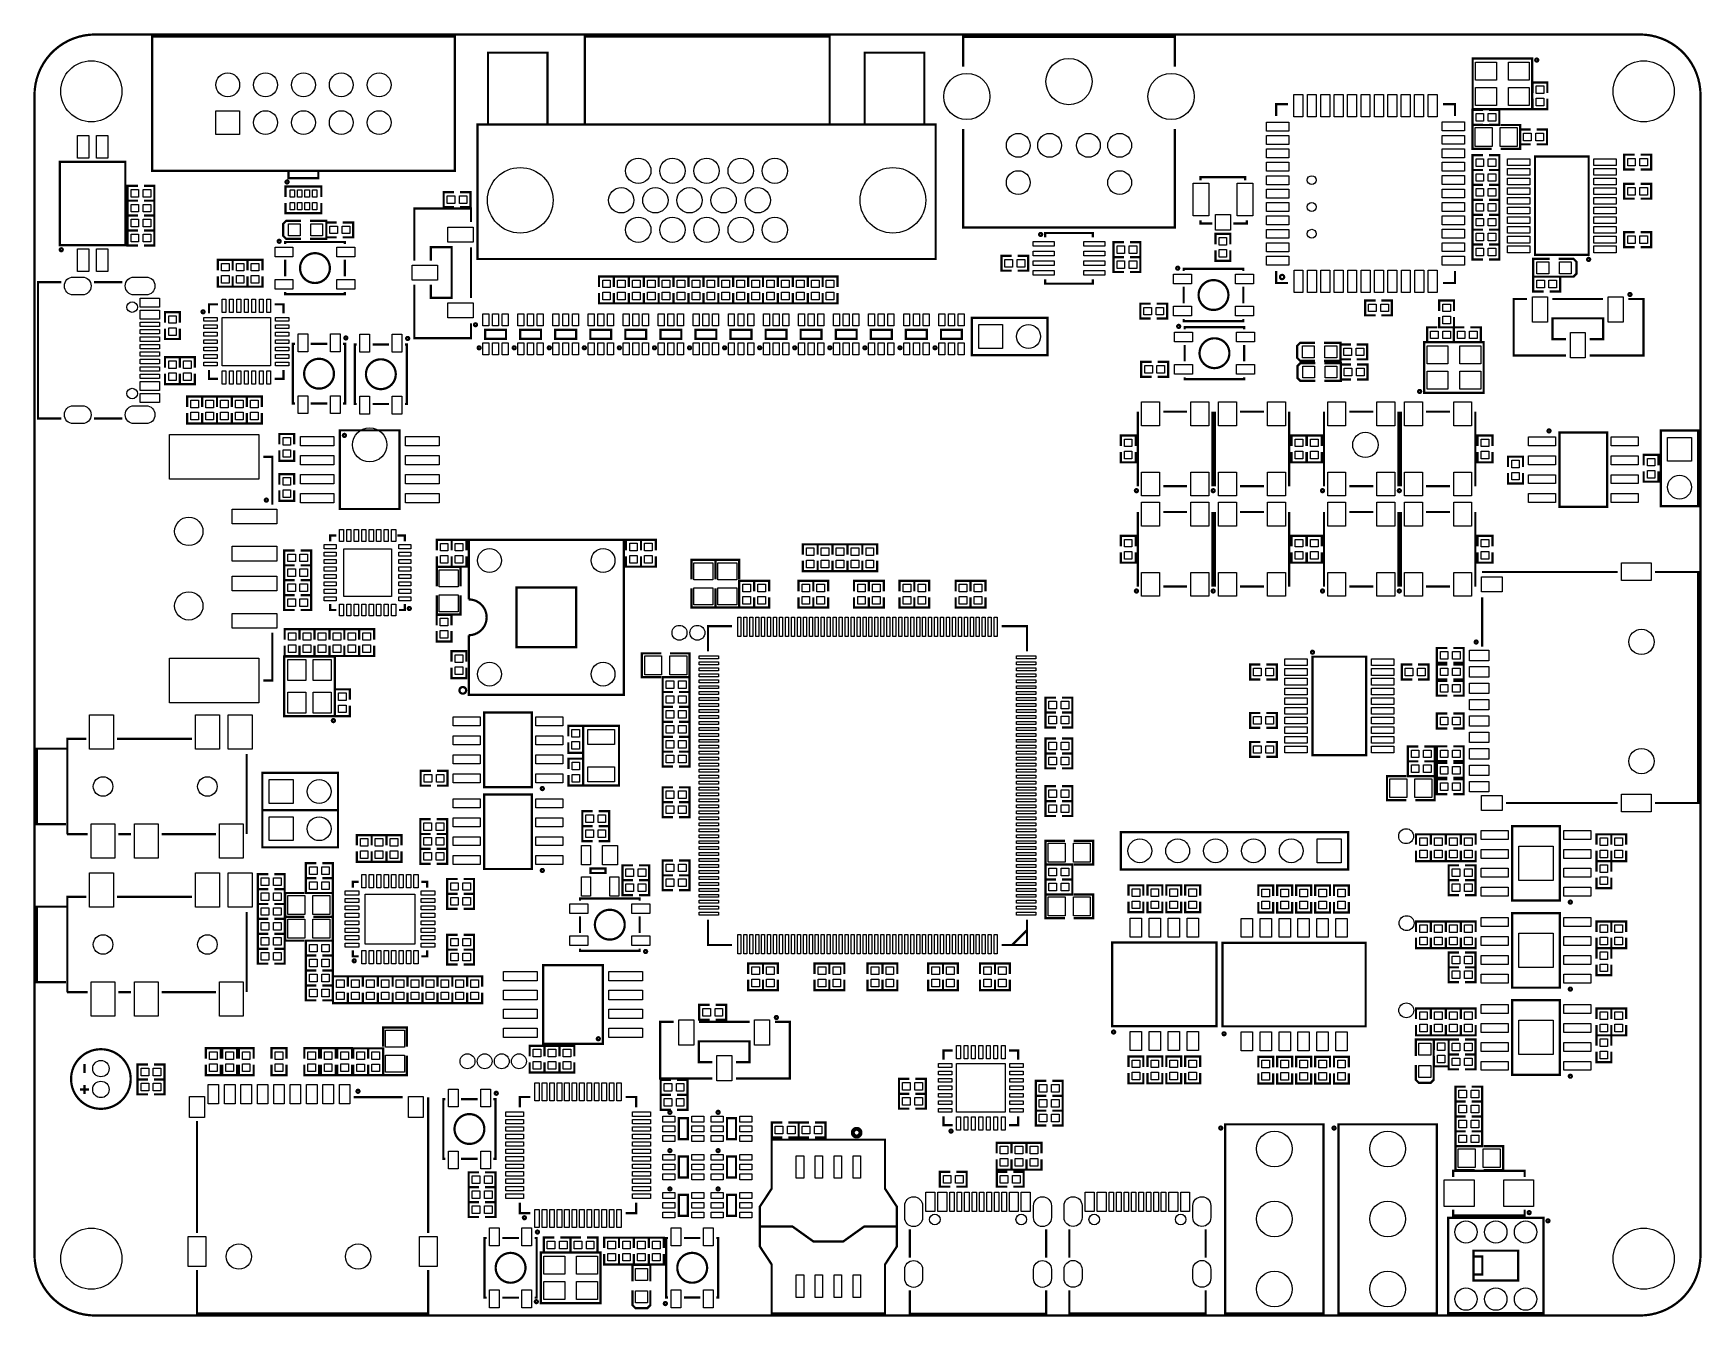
# Model space of a CAD drawing. Extents: x 0 to 112, y 0 to 86.
import ezdxf

# ---------------------------------------------------------------- set-up
doc = ezdxf.new("R2010")
doc.units = 0
for name, color, linetype in [('BG_OUTLINE', 3, 'CONTINUOUS'), ('PG_SILKSCREEN_TOP', 85, 'CONTINUOUS'), ('PIN_TOP', 12, 'CONTINUOUS')]:
    doc.layers.add(name, color=color, linetype=linetype)

msp = doc.modelspace()

# ---------------------------------------------------------------- linework, layer by layer
at = {"layer": 'BG_OUTLINE', "const_width": 0.1524}
msp.add_lwpolyline([(4.064, 0), (107.696, 0, 0.414214), (111.76, 4.064), (111.76, 81.8896, 0.414214), (107.696, 85.9536), (4.064, 85.9536, 0.414214), (0, 81.8896), (0, 4.064, 0.414214), (4.064, 0)], format="xyb", dxfattribs=at)
at = {"layer": 'PG_SILKSCREEN_TOP', "const_width": 0.150114}
for points in [[(7.891018, 76.809092), (28.191206, 76.809092), (28.191206, 85.809328), (7.891018, 85.809328), (7.891018, 76.809092)], [(53.34, 79.9084), (53.34, 85.808312), (36.91001, 85.808312), (36.91001, 79.9084)], [(76.49591, 83.803998), (76.49591, 85.803994), (62.295786, 85.803994), (62.295786, 83.803998)], [(34.417, 79.9084), (34.417, 84.7344), (30.424882, 84.7344), (30.424882, 79.9084)], [(59.69, 79.9084), (59.69, 84.7344), (55.690008, 84.7344), (55.690008, 79.9084)], [(100.474272, 84.338414), (96.47428, 84.338414), (96.47428, 80.93837), (100.474272, 80.93837), (100.474272, 84.338414)], [(100.486718, 82.036666), (100.486718, 82.73669), (101.48697, 82.73669), (101.48697, 82.036666)], [(100.486718, 81.63687), (100.486718, 80.936846), (101.48697, 80.936846), (101.48697, 81.63687)], [(83.289648, 80.480408), (83.289648, 81.280508), (84.089748, 81.280508)], [(94.489524, 81.280508), (95.289624, 81.280508), (95.289624, 80.480408)], [(97.1677, 80.894936), (96.467676, 80.894936), (96.467676, 79.894684), (97.1677, 79.894684)], [(97.567496, 80.894936), (98.26752, 80.894936), (98.26752, 79.894684), (97.567496, 79.894684)], [(29.718, 70.8914), (60.452, 70.8914), (60.452, 79.9084), (29.718, 79.9084), (29.718, 70.8914)], [(62.295786, 79.603854), (62.295786, 73.003918), (76.49591, 73.003918), (76.49591, 79.603854)], [(97.760282, 79.883254), (96.46031, 79.883254), (96.46031, 78.283054), (97.760282, 78.283054)], [(98.36023, 78.283054), (99.660202, 78.283054), (99.660202, 79.883254), (98.36023, 79.883254)], [(100.360226, 79.58328), (99.660202, 79.58328), (99.660202, 78.583028), (100.360226, 78.583028)], [(100.760022, 79.58328), (101.460046, 79.58328), (101.460046, 78.583028), (100.760022, 78.583028)], [(1.693926, 77.410818), (6.093714, 77.410818), (6.093714, 71.810626), (1.693926, 71.810626), (1.693926, 77.410818)], [(97.1677, 76.859892), (96.467676, 76.859892), (96.467676, 77.860144), (97.1677, 77.860144)], [(97.567496, 76.859892), (98.26752, 76.859892), (98.26752, 77.860144), (97.567496, 77.860144)], [(104.25557, 71.16318), (100.655374, 71.16318), (100.655374, 77.763116), (104.25557, 77.763116), (104.25557, 71.16318)], [(107.343448, 76.888086), (106.643424, 76.888086), (106.643424, 77.888338), (107.343448, 77.888338)], [(107.743244, 76.888086), (108.443268, 76.888086), (108.443268, 77.888338), (107.743244, 77.888338)], [(17.041114, 76.809092), (17.041114, 76.30922), (19.04111, 76.30922), (19.04111, 76.809092)], [(81.22285, 76.178918), (81.22285, 76.37907), (78.222602, 76.37907), (78.222602, 76.178918)], [(97.1677, 76.859892), (96.467676, 76.859892), (96.467676, 75.85964), (97.1677, 75.85964)], [(97.567496, 76.859892), (98.26752, 76.859892), (98.26752, 75.85964), (97.567496, 75.85964)], [(6.938518, 75.801982), (6.238494, 75.801982), (6.238494, 74.80173), (6.938518, 74.80173)], [(7.338314, 75.801982), (8.038338, 75.801982), (8.038338, 74.80173), (7.338314, 74.80173)], [(16.841216, 75.057508), (16.841216, 75.757532), (19.241008, 75.757532), (19.241008, 75.057508)], [(28.147518, 75.37196), (27.447494, 75.37196), (27.447494, 74.371708), (28.147518, 74.371708)], [(28.547314, 75.37196), (29.247338, 75.37196), (29.247338, 74.371708), (28.547314, 74.371708)], [(97.1677, 75.85964), (96.467676, 75.85964), (96.467676, 74.859388), (97.1677, 74.859388)], [(97.567496, 75.85964), (98.26752, 75.85964), (98.26752, 74.859388), (97.567496, 74.859388)], [(107.343448, 74.938128), (106.643424, 74.938128), (106.643424, 75.93838), (107.343448, 75.93838)], [(107.743244, 74.938128), (108.443268, 74.938128), (108.443268, 75.93838), (107.743244, 75.93838)], [(6.938518, 74.80173), (6.238494, 74.80173), (6.238494, 73.801478), (6.938518, 73.801478)], [(6.938518, 73.801478), (6.238494, 73.801478), (6.238494, 72.801226), (6.938518, 72.801226)], [(7.338314, 74.80173), (8.038338, 74.80173), (8.038338, 73.801478), (7.338314, 73.801478)], [(7.338314, 73.801478), (8.038338, 73.801478), (8.038338, 72.801226), (7.338314, 72.801226)], [(16.841216, 74.657712), (16.841216, 73.957688), (19.241008, 73.957688), (19.241008, 74.657712)], [(29.282644, 73.377552), (29.282644, 74.277474), (25.482804, 74.277474), (25.482804, 70.777608)], [(97.1677, 74.859388), (96.467676, 74.859388), (96.467676, 73.859136), (97.1677, 73.859136)], [(97.1677, 73.859136), (96.467676, 73.859136), (96.467676, 72.858884), (97.1677, 72.858884)], [(97.567496, 74.859388), (98.26752, 74.859388), (98.26752, 73.859136), (97.567496, 73.859136)], [(97.567496, 73.859136), (98.26752, 73.859136), (98.26752, 72.858884), (97.567496, 72.858884)], [(6.938518, 72.801226), (6.238494, 72.801226), (6.238494, 71.800974), (6.938518, 71.800974)], [(7.338314, 72.801226), (8.038338, 72.801226), (8.038338, 71.800974), (7.338314, 71.800974)], [(17.87906, 72.244712), (16.879062, 72.244712), (16.67891, 72.44461), (16.67891, 73.24471), (16.879062, 73.444608), (17.87906, 73.444608)], [(18.479008, 73.444608), (19.579082, 73.444608), (19.579082, 72.244712), (18.479008, 72.244712)], [(20.279106, 72.344534), (19.579082, 72.344534), (19.579082, 73.344786), (20.279106, 73.344786)], [(20.678902, 72.344534), (21.378926, 72.344534), (21.378926, 73.344786), (20.678902, 73.344786)], [(78.222602, 73.478898), (78.222602, 73.279), (79.022702, 73.279)], [(80.42275, 73.279), (81.322672, 73.279), (81.322672, 73.478898)], [(97.1677, 72.858884), (96.467676, 72.858884), (96.467676, 71.858632), (97.1677, 71.858632)], [(97.567496, 72.858884), (98.26752, 72.858884), (98.26752, 71.858632), (97.567496, 71.858632)], [(107.343448, 71.687944), (106.643424, 71.687944), (106.643424, 72.688196), (107.343448, 72.688196)], [(107.743244, 71.687944), (108.443268, 71.687944), (108.443268, 72.688196), (107.743244, 72.688196)], [(20.813268, 71.891906), (20.813268, 72.030082), (16.813276, 72.030082), (16.813276, 71.891906)], [(26.582624, 69.177408), (26.582624, 68.277486), (27.982672, 68.277486), (27.982672, 71.67753), (26.582624, 71.67753), (26.582624, 70.777608)], [(29.282644, 68.277486), (29.282644, 71.67753)], [(67.795902, 72.335898), (67.795902, 72.635872), (70.995794, 72.635872), (70.995794, 72.335898)], [(73.083928, 72.016112), (72.383904, 72.016112), (72.383904, 71.01586), (73.083928, 71.01586)], [(73.483724, 72.016112), (74.183748, 72.016112), (74.183748, 71.01586), (73.483724, 71.01586)], [(80.217518, 71.873872), (80.217518, 72.573896), (79.217266, 72.573896), (79.217266, 71.873872)], [(97.1677, 71.858632), (96.467676, 71.858632), (96.467676, 70.85838), (97.1677, 70.85838)], [(97.567496, 71.858632), (98.26752, 71.858632), (98.26752, 70.85838), (97.567496, 70.85838)], [(12.29487, 70.133718), (12.29487, 70.833742), (13.295122, 70.833742), (13.295122, 70.133718)], [(13.295122, 70.133718), (13.295122, 70.833742), (14.295374, 70.833742), (14.295374, 70.133718)], [(14.295374, 70.133718), (14.295374, 70.833742), (15.295626, 70.833742), (15.295626, 70.133718)], [(16.813276, 70.833996), (16.813276, 69.726048)], [(20.813268, 70.833996), (20.813268, 69.726048)], [(65.561972, 71.106538), (64.861948, 71.106538), (64.861948, 70.106286), (65.561972, 70.106286)], [(65.961768, 71.106538), (66.661792, 71.106538), (66.661792, 70.106286), (65.961768, 70.106286)], [(73.083928, 70.015608), (72.383904, 70.015608), (72.383904, 71.01586), (73.083928, 71.01586)], [(73.483724, 70.015608), (74.183748, 70.015608), (74.183748, 71.01586), (73.483724, 71.01586)], [(80.217518, 71.474076), (80.217518, 70.774052), (79.217266, 70.774052), (79.217266, 71.474076)], [(101.640386, 69.704204), (100.540312, 69.704204), (100.540312, 70.9041), (101.640386, 70.9041)], [(102.240334, 70.9041), (103.240332, 70.9041), (103.440484, 70.704202), (103.440484, 69.904102), (103.240332, 69.704204), (102.240334, 69.704204)], [(1.810004, 69.332856), (0.236982, 69.332856), (0.236982, 60.188856), (1.810004, 60.188856)], [(5.890006, 69.332856), (3.993896, 69.332856)], [(12.29487, 69.733922), (12.29487, 69.033898), (13.295122, 69.033898), (13.295122, 69.733922)], [(13.295122, 69.733922), (13.295122, 69.033898), (14.295374, 69.033898), (14.295374, 69.733922)], [(14.295374, 69.733922), (14.295374, 69.033898), (15.295626, 69.033898), (15.295626, 69.733922)], [(37.869368, 69.013578), (37.869368, 69.713602), (38.86962, 69.713602), (38.86962, 69.013578)], [(38.86962, 69.013578), (38.86962, 69.713602), (39.869872, 69.713602), (39.869872, 69.013578)], [(39.869872, 69.013578), (39.869872, 69.713602), (40.870124, 69.713602), (40.870124, 69.013578)], [(40.870124, 69.013578), (40.870124, 69.713602), (41.870376, 69.713602), (41.870376, 69.013578)], [(41.870376, 69.013578), (41.870376, 69.713602), (42.870628, 69.713602), (42.870628, 69.013578)], [(42.870628, 69.013578), (42.870628, 69.713602), (43.87088, 69.713602), (43.87088, 69.013578)], [(43.87088, 69.013578), (43.87088, 69.713602), (44.871132, 69.713602), (44.871132, 69.013578)], [(44.871132, 69.013578), (44.871132, 69.713602), (45.871384, 69.713602), (45.871384, 69.013578)], [(45.871384, 69.013578), (45.871384, 69.713602), (46.871636, 69.713602), (46.871636, 69.013578)], [(46.871636, 69.013578), (46.871636, 69.713602), (47.871888, 69.713602), (47.871888, 69.013578)], [(47.871888, 69.013578), (47.871888, 69.713602), (48.87214, 69.713602), (48.87214, 69.013578)], [(48.87214, 69.013578), (48.87214, 69.713602), (49.872392, 69.713602), (49.872392, 69.013578)], [(50.872644, 69.013578), (50.872644, 69.713602), (49.872392, 69.713602), (49.872392, 69.013578)], [(51.872896, 69.013578), (51.872896, 69.713602), (50.872644, 69.713602), (50.872644, 69.013578)], [(52.873148, 69.013578), (52.873148, 69.713602), (51.872896, 69.713602), (51.872896, 69.013578)], [(53.8734, 69.013578), (53.8734, 69.713602), (52.873148, 69.713602), (52.873148, 69.013578)], [(70.995794, 69.535802), (70.995794, 69.235828), (67.795902, 69.235828), (67.795902, 69.535802)], [(81.091278, 70.085204), (81.091278, 70.22338), (77.091286, 70.22338), (77.091286, 70.085204)], [(83.289648, 70.080632), (83.289648, 69.280532), (84.089748, 69.280532)], [(95.289624, 70.080632), (95.289624, 69.280532), (94.489524, 69.280532)], [(101.240336, 68.703952), (100.540312, 68.703952), (100.540312, 69.704204), (101.240336, 69.704204)], [(101.640132, 68.703952), (102.340156, 68.703952), (102.340156, 69.704204), (101.640132, 69.704204)], [(16.813276, 68.668138), (16.813276, 68.529962), (20.813268, 68.529962), (20.813268, 68.668138)], [(25.482804, 69.177408), (25.482804, 65.577466), (29.282644, 65.577466), (29.282644, 66.577464)], [(37.869368, 68.613782), (37.869368, 67.913758), (38.86962, 67.913758), (38.86962, 68.613782)], [(38.86962, 68.613782), (38.86962, 67.913758), (39.869872, 67.913758), (39.869872, 68.613782)], [(39.869872, 68.613782), (39.869872, 67.913758), (40.870124, 67.913758), (40.870124, 68.613782)], [(40.870124, 68.613782), (40.870124, 67.913758), (41.870376, 67.913758), (41.870376, 68.613782)], [(41.870376, 68.613782), (41.870376, 67.913758), (42.870628, 67.913758), (42.870628, 68.613782)], [(42.870628, 68.613782), (42.870628, 67.913758), (43.87088, 67.913758), (43.87088, 68.613782)], [(43.87088, 68.613782), (43.87088, 67.913758), (44.871132, 67.913758), (44.871132, 68.613782)], [(44.871132, 68.613782), (44.871132, 67.913758), (45.871384, 67.913758), (45.871384, 68.613782)], [(45.871384, 68.613782), (45.871384, 67.913758), (46.871636, 67.913758), (46.871636, 68.613782)], [(46.871636, 68.613782), (46.871636, 67.913758), (47.871888, 67.913758), (47.871888, 68.613782)], [(47.871888, 68.613782), (47.871888, 67.913758), (48.87214, 67.913758), (48.87214, 68.613782)], [(48.87214, 68.613782), (48.87214, 67.913758), (49.872392, 67.913758), (49.872392, 68.613782)], [(50.872644, 68.613782), (50.872644, 67.913758), (49.872392, 67.913758), (49.872392, 68.613782)], [(51.872896, 68.613782), (51.872896, 67.913758), (50.872644, 67.913758), (50.872644, 68.613782)], [(52.873148, 68.613782), (52.873148, 67.913758), (51.872896, 67.913758), (51.872896, 68.613782)], [(53.8734, 68.613782), (53.8734, 67.913758), (52.873148, 67.913758), (52.873148, 68.613782)], [(77.091286, 69.027294), (77.091286, 67.919346)], [(81.091278, 69.027294), (81.091278, 67.919346)], [(100.12934, 68.207636), (99.229418, 68.207636), (99.229418, 64.407796), (102.729284, 64.407796)], [(105.229406, 68.207636), (101.829362, 68.207636)], [(104.329484, 64.407796), (107.929426, 64.407796), (107.929426, 68.207636), (106.929428, 68.207636)], [(9.75614, 66.620644), (9.75614, 67.320668), (8.755888, 67.320668), (8.755888, 66.620644)], [(11.708384, 67.245738), (11.708384, 67.84594), (12.308586, 67.84594)], [(16.108426, 67.84594), (16.708628, 67.84594), (16.708628, 67.245738)], [(74.879454, 66.890138), (74.17943, 66.890138), (74.17943, 67.89039), (74.879454, 67.89039)], [(75.27925, 66.890138), (75.979274, 66.890138), (75.979274, 67.89039), (75.27925, 67.89039)], [(89.958672, 67.112388), (89.258648, 67.112388), (89.258648, 68.11264), (89.958672, 68.11264)], [(90.358468, 67.112388), (91.058492, 67.112388), (91.058492, 68.11264), (90.358468, 68.11264)], [(94.226888, 67.402456), (94.226888, 68.10248), (95.22714, 68.10248), (95.22714, 67.402456)], [(9.75614, 66.220848), (9.75614, 65.520824), (8.755888, 65.520824), (8.755888, 66.220848)], [(30.226762, 66.130424), (31.62681, 66.130424), (31.62681, 65.530476), (30.226762, 65.530476), (30.226762, 66.130424)], [(32.57931, 66.130424), (33.979358, 66.130424), (33.979358, 65.530476), (32.57931, 65.530476), (32.57931, 66.130424)], [(34.931858, 66.130424), (36.331906, 66.130424), (36.331906, 65.530476), (34.931858, 65.530476), (34.931858, 66.130424)], [(37.284406, 66.130424), (38.684454, 66.130424), (38.684454, 65.530476), (37.284406, 65.530476), (37.284406, 66.130424)], [(39.636954, 66.130424), (41.037002, 66.130424), (41.037002, 65.530476), (39.636954, 65.530476), (39.636954, 66.130424)], [(41.989502, 66.130424), (43.38955, 66.130424), (43.38955, 65.530476), (41.989502, 65.530476), (41.989502, 66.130424)], [(44.34205, 66.130424), (45.742098, 66.130424), (45.742098, 65.530476), (44.34205, 65.530476), (44.34205, 66.130424)], [(46.694598, 66.130424), (48.094646, 66.130424), (48.094646, 65.530476), (46.694598, 65.530476), (46.694598, 66.130424)], [(49.047146, 66.130424), (50.447194, 66.130424), (50.447194, 65.530476), (49.047146, 65.530476), (49.047146, 66.130424)], [(51.399694, 66.130424), (52.799742, 66.130424), (52.799742, 65.530476), (51.399694, 65.530476), (51.399694, 66.130424)], [(53.752242, 66.130424), (55.15229, 66.130424), (55.15229, 65.530476), (53.752242, 65.530476), (53.752242, 66.130424)], [(56.10479, 66.130424), (57.504838, 66.130424), (57.504838, 65.530476), (56.10479, 65.530476), (56.10479, 66.130424)], [(58.457338, 66.130424), (59.857386, 66.130424), (59.857386, 65.530476), (58.457338, 65.530476), (58.457338, 66.130424)], [(60.809886, 66.130424), (62.209934, 66.130424), (62.209934, 65.530476), (60.809886, 65.530476), (60.809886, 66.130424)], [(62.876176, 64.44107), (67.956176, 64.44107), (67.956176, 66.940938), (62.876176, 66.940938), (62.876176, 64.44107)], [(77.091286, 66.861436), (77.091286, 66.72326), (81.091278, 66.72326), (81.091278, 66.861436)], [(81.155032, 66.181224), (81.155032, 66.3194), (77.15504, 66.3194), (77.15504, 66.181224)], [(94.11716, 65.301114), (93.417136, 65.301114), (93.417136, 66.301366), (94.11716, 66.301366)], [(94.226888, 67.00266), (94.226888, 66.302636), (95.22714, 66.302636), (95.22714, 67.00266)], [(94.516956, 65.301114), (95.21698, 65.301114), (95.21698, 66.301366), (94.516956, 66.301366)], [(95.917004, 66.301366), (95.21698, 66.301366), (95.21698, 65.301114), (95.917004, 65.301114)], [(96.3168, 66.301366), (97.016824, 66.301366), (97.016824, 65.301114), (96.3168, 65.301114)], [(104.329484, 65.507616), (105.229406, 65.507616), (105.229406, 66.907664), (101.829362, 66.907664), (101.829362, 65.507616), (102.729284, 65.507616)], [(17.475708, 65.193418), (17.337532, 65.193418), (17.337532, 61.193426), (17.475708, 61.193426)], [(19.641566, 65.193418), (18.533618, 65.193418)], [(20.699476, 61.193426), (20.837652, 61.193426), (20.837652, 65.193418), (20.699476, 65.193418)], [(21.622004, 65.158874), (21.483828, 65.158874), (21.483828, 61.158882), (21.622004, 61.158882)], [(23.787862, 65.158874), (22.679914, 65.158874)], [(24.845772, 61.158882), (24.983948, 61.158882), (24.983948, 65.158874), (24.845772, 65.158874)], [(77.15504, 65.123314), (77.15504, 64.015366)], [(81.155032, 65.123314), (81.155032, 64.015366)], [(85.903562, 64.058546), (84.903564, 64.058546), (84.703412, 64.258444), (84.703412, 65.058544), (84.903564, 65.258442), (85.903562, 65.258442)], [(86.50351, 65.258442), (87.603584, 65.258442), (87.603584, 64.058546), (86.50351, 64.058546)], [(88.303608, 64.158368), (87.603584, 64.158368), (87.603584, 65.15862), (88.303608, 65.15862)], [(88.703404, 64.158368), (89.403428, 64.158368), (89.403428, 65.15862), (88.703404, 65.15862)], [(93.216984, 61.902594), (97.216976, 61.902594), (97.216976, 65.302638), (93.216984, 65.302638), (93.216984, 61.902594)], [(9.75614, 63.596774), (9.75614, 64.296798), (8.755888, 64.296798), (8.755888, 63.596774)], [(10.756392, 63.596774), (10.756392, 64.296798), (9.75614, 64.296798), (9.75614, 63.596774)], [(74.943208, 62.986158), (74.243184, 62.986158), (74.243184, 63.98641), (74.943208, 63.98641)], [(75.343004, 62.986158), (76.043028, 62.986158), (76.043028, 63.98641), (75.343004, 63.98641)], [(85.925152, 62.708282), (84.925154, 62.708282), (84.725002, 62.90818), (84.725002, 63.70828), (84.925154, 63.908178), (85.925152, 63.908178)], [(86.5251, 63.908178), (87.625174, 63.908178), (87.625174, 62.708282), (86.5251, 62.708282)], [(88.325198, 62.808104), (87.625174, 62.808104), (87.625174, 63.808356), (88.325198, 63.808356)], [(88.724994, 62.808104), (89.425018, 62.808104), (89.425018, 63.808356), (88.724994, 63.808356)], [(9.75614, 63.196978), (9.75614, 62.496954), (8.755888, 62.496954), (8.755888, 63.196978)], [(10.756392, 63.196978), (10.756392, 62.496954), (9.75614, 62.496954), (9.75614, 63.196978)], [(12.308586, 62.845696), (11.708384, 62.845696), (11.708384, 63.445898)], [(16.708628, 63.445898), (16.708628, 62.845696), (16.108426, 62.845696)], [(77.15504, 62.957456), (77.15504, 62.81928), (81.155032, 62.81928), (81.155032, 62.957456)], [(10.241534, 60.957714), (10.241534, 61.657738), (11.241786, 61.657738), (11.241786, 60.957714)], [(11.241786, 60.957714), (11.241786, 61.657738), (12.242038, 61.657738), (12.242038, 60.957714)], [(13.24229, 60.957714), (13.24229, 61.657738), (12.242038, 61.657738), (12.242038, 60.957714)], [(14.242542, 60.957714), (14.242542, 61.657738), (13.24229, 61.657738), (13.24229, 60.957714)], [(14.242542, 60.957714), (14.242542, 61.657738), (15.242794, 61.657738), (15.242794, 60.957714)], [(10.241534, 60.557918), (10.241534, 59.857894), (11.241786, 59.857894), (11.241786, 60.557918)], [(11.241786, 60.557918), (11.241786, 59.857894), (12.242038, 59.857894), (12.242038, 60.557918)], [(13.24229, 60.557918), (13.24229, 59.857894), (12.242038, 59.857894), (12.242038, 60.557918)], [(14.242542, 60.557918), (14.242542, 59.857894), (13.24229, 59.857894), (13.24229, 60.557918)], [(14.242542, 60.557918), (14.242542, 59.857894), (15.242794, 59.857894), (15.242794, 60.557918)], [(19.641566, 61.193426), (18.533618, 61.193426)], [(23.787862, 61.158882), (22.679914, 61.158882)], [(74.019918, 55.644542), (74.019918, 60.644786)], [(75.71994, 60.644786), (77.32014, 60.644786)], [(79.020162, 55.644542), (79.020162, 60.644786)], [(79.172562, 55.644542), (79.172562, 60.644786)], [(80.872584, 60.644786), (82.472784, 60.644786)], [(84.172806, 55.644542), (84.172806, 60.644786)], [(86.503256, 55.644542), (86.503256, 60.644786)], [(88.203278, 60.644786), (89.803478, 60.644786)], [(91.5035, 55.644542), (91.5035, 60.644786)], [(91.6559, 55.644542), (91.6559, 60.644786)], [(93.355922, 60.644786), (94.956122, 60.644786)], [(96.656144, 55.644542), (96.656144, 60.644786)], [(3.993896, 60.188856), (5.890006, 60.188856)], [(20.48891, 59.394344), (20.48891, 54.114192), (24.488902, 54.114192), (24.488902, 59.394344), (20.48891, 59.394344)], [(105.499662, 59.253628), (105.499662, 54.253384), (102.29977, 54.253384), (102.29977, 59.253628), (105.499662, 59.253628)], [(109.100366, 59.389518), (109.100366, 54.309518), (111.600234, 54.309518), (111.600234, 59.389518), (109.100366, 59.389518)], [(16.426688, 58.44921), (16.426688, 59.149234), (17.42694, 59.149234), (17.42694, 58.44921)], [(72.867266, 58.344562), (72.867266, 59.044586), (73.867518, 59.044586), (73.867518, 58.344562)], [(84.325206, 58.344562), (84.325206, 59.044586), (85.325458, 59.044586), (85.325458, 58.344562)], [(85.350604, 58.344562), (85.350604, 59.044586), (86.350856, 59.044586), (86.350856, 58.344562)], [(96.808544, 58.344562), (96.808544, 59.044586), (97.808796, 59.044586), (97.808796, 58.344562)], [(15.951962, 54.413658), (15.951962, 57.613804), (15.352014, 57.613804)], [(16.426688, 58.049414), (16.426688, 57.34939), (17.42694, 57.34939), (17.42694, 58.049414)], [(72.867266, 57.944766), (72.867266, 57.244742), (73.867518, 57.244742), (73.867518, 57.944766)], [(84.325206, 57.944766), (84.325206, 57.244742), (85.325458, 57.244742), (85.325458, 57.944766)], [(85.350604, 57.944766), (85.350604, 57.244742), (86.350856, 57.244742), (86.350856, 57.944766)], [(96.808544, 57.944766), (96.808544, 57.244742), (97.808796, 57.244742), (97.808796, 57.944766)], [(99.84994, 56.928512), (99.84994, 57.628536), (98.849688, 57.628536), (98.849688, 56.928512)], [(107.949492, 57.049416), (107.949492, 57.74944), (108.949744, 57.74944), (108.949744, 57.049416)], [(17.42694, 55.758334), (17.42694, 56.458358), (16.426688, 56.458358), (16.426688, 55.758334)], [(99.84994, 56.528716), (99.84994, 55.828692), (98.849688, 55.828692), (98.849688, 56.528716)], [(107.949492, 56.64962), (107.949492, 55.949596), (108.949744, 55.949596), (108.949744, 56.64962)], [(17.42694, 55.358538), (17.42694, 54.658514), (16.426688, 54.658514), (16.426688, 55.358538)], [(75.71994, 55.644542), (77.32014, 55.644542)], [(80.872584, 55.644542), (82.472784, 55.644542)], [(88.203278, 55.644542), (89.803478, 55.644542)], [(93.355922, 55.644542), (94.956122, 55.644542)], [(74.019918, 48.912526), (74.019918, 53.91277)], [(75.71994, 53.91277), (77.32014, 53.91277)], [(79.020162, 48.912526), (79.020162, 53.91277)], [(79.172562, 48.912526), (79.172562, 53.91277)], [(80.872584, 53.91277), (82.472784, 53.91277)], [(84.172806, 48.912526), (84.172806, 53.91277)], [(86.503256, 48.912526), (86.503256, 53.91277)], [(88.203278, 53.91277), (89.803478, 53.91277)], [(91.5035, 48.912526), (91.5035, 53.91277)], [(91.6559, 48.912526), (91.6559, 53.91277)], [(93.355922, 53.91277), (94.956122, 53.91277)], [(96.656144, 48.912526), (96.656144, 53.91277)], [(19.840702, 51.938682), (19.840702, 52.338732), (20.240752, 52.338732)], [(24.34082, 52.338732), (24.840946, 52.338732), (24.840946, 51.938682)], [(26.983182, 51.34483), (26.983182, 52.044854), (27.983434, 52.044854), (27.983434, 51.34483)], [(27.983434, 51.34483), (27.983434, 52.044854), (28.983686, 52.044854), (28.983686, 51.34483)], [(29.131006, 48.046894), (29.131006, 52.046886), (39.530782, 52.046886), (39.530782, 41.64711), (29.131006, 41.64711), (29.131006, 45.647102)], [(40.682672, 51.347624), (40.682672, 52.047648), (39.68242, 52.047648), (39.68242, 51.347624)], [(41.682924, 51.347624), (41.682924, 52.047648), (40.682672, 52.047648), (40.682672, 51.347624)], [(51.53406, 51.043332), (51.53406, 51.743356), (52.534312, 51.743356), (52.534312, 51.043332)], [(52.534312, 51.043332), (52.534312, 51.743356), (53.534564, 51.743356), (53.534564, 51.043332)], [(53.534564, 51.043332), (53.534564, 51.743356), (54.534816, 51.743356), (54.534816, 51.043332)], [(54.534816, 51.043332), (54.534816, 51.743356), (55.535068, 51.743356), (55.535068, 51.043332)], [(55.535068, 51.043332), (55.535068, 51.743356), (56.53532, 51.743356), (56.53532, 51.043332)], [(72.867266, 51.612546), (72.867266, 52.31257), (73.867518, 52.31257), (73.867518, 51.612546)], [(84.325206, 51.612546), (84.325206, 52.31257), (85.325458, 52.31257), (85.325458, 51.612546)], [(85.350604, 51.612546), (85.350604, 52.31257), (86.350856, 52.31257), (86.350856, 51.612546)], [(96.808544, 51.612546), (96.808544, 52.31257), (97.808796, 52.31257), (97.808796, 51.612546)], [(17.452848, 50.33772), (16.752824, 50.33772), (16.752824, 51.337972), (17.452848, 51.337972)], [(17.452848, 49.337468), (16.752824, 49.337468), (16.752824, 50.33772), (17.452848, 50.33772)], [(17.852644, 50.33772), (18.552668, 50.33772), (18.552668, 51.337972), (17.852644, 51.337972)], [(17.852644, 49.337468), (18.552668, 49.337468), (18.552668, 50.33772), (17.852644, 50.33772)], [(26.983182, 50.945034), (26.983182, 50.24501), (27.983434, 50.24501), (27.983434, 50.945034)], [(27.983434, 50.945034), (27.983434, 50.24501), (28.983686, 50.24501), (28.983686, 50.945034)], [(40.682672, 50.947828), (40.682672, 50.247804), (39.68242, 50.247804), (39.68242, 50.947828)], [(41.682924, 50.947828), (41.682924, 50.247804), (40.682672, 50.247804), (40.682672, 50.947828)], [(45.675804, 49.39792), (45.675804, 50.697892), (44.075604, 50.697892), (44.075604, 49.39792)], [(47.276004, 49.39792), (47.276004, 50.697892), (45.675804, 50.697892), (45.675804, 49.39792)], [(51.53406, 50.643536), (51.53406, 49.943512), (52.534312, 49.943512), (52.534312, 50.643536)], [(52.534312, 50.643536), (52.534312, 49.943512), (53.534564, 49.943512), (53.534564, 50.643536)], [(53.534564, 50.643536), (53.534564, 49.943512), (54.534816, 49.943512), (54.534816, 50.643536)], [(54.534816, 50.643536), (54.534816, 49.943512), (55.535068, 49.943512), (55.535068, 50.643536)], [(55.535068, 50.643536), (55.535068, 49.943512), (56.53532, 49.943512), (56.53532, 50.643536)], [(72.867266, 51.21275), (72.867266, 50.512726), (73.867518, 50.512726), (73.867518, 51.21275)], [(84.325206, 51.21275), (84.325206, 50.512726), (85.325458, 50.512726), (85.325458, 51.21275)], [(85.350604, 51.21275), (85.350604, 50.512726), (86.350856, 50.512726), (86.350856, 51.21275)], [(96.808544, 51.21275), (96.808544, 50.512726), (97.808796, 50.512726), (97.808796, 51.21275)], [(17.452848, 48.337216), (16.752824, 48.337216), (16.752824, 49.337468), (17.452848, 49.337468)], [(17.852644, 48.337216), (18.552668, 48.337216), (18.552668, 49.337468), (17.852644, 49.337468)], [(28.582874, 48.9331), (28.582874, 50.233072), (26.982674, 50.233072), (26.982674, 48.9331)], [(48.276256, 48.59782), (48.276256, 49.297844), (47.276004, 49.297844), (47.276004, 48.59782)], [(49.276508, 48.59782), (49.276508, 49.297844), (48.276256, 49.297844), (48.276256, 48.59782)], [(51.245008, 48.59782), (51.245008, 49.297844), (52.24526, 49.297844), (52.24526, 48.59782)], [(52.24526, 48.59782), (52.24526, 49.297844), (53.245512, 49.297844), (53.245512, 48.59782)], [(54.975252, 48.59782), (54.975252, 49.297844), (55.975504, 49.297844), (55.975504, 48.59782)], [(55.975504, 48.59782), (55.975504, 49.297844), (56.975756, 49.297844), (56.975756, 48.59782)], [(58.024014, 48.59782), (58.024014, 49.297844), (59.024266, 49.297844), (59.024266, 48.59782)], [(59.024266, 48.59782), (59.024266, 49.297844), (60.024518, 49.297844), (60.024518, 48.59782)], [(61.792104, 48.59782), (61.792104, 49.297844), (62.792356, 49.297844), (62.792356, 48.59782)], [(62.792356, 48.59782), (62.792356, 49.297844), (63.792608, 49.297844), (63.792608, 48.59782)], [(106.209592, 49.887886), (97.109534, 49.887886)], [(108.709714, 49.887886), (111.609632, 49.887886), (111.609632, 34.388044), (108.709714, 34.388044)], [(17.452848, 47.336964), (16.752824, 47.336964), (16.752824, 48.337216), (17.452848, 48.337216)], [(17.852644, 47.336964), (18.552668, 47.336964), (18.552668, 48.337216), (17.852644, 48.337216)], [(26.982674, 48.333152), (26.982674, 47.03318), (28.582874, 47.03318), (28.582874, 48.333152)], [(36.33089, 44.847002), (36.33089, 48.846994), (32.330898, 48.846994), (32.330898, 44.847002), (36.33089, 44.847002)], [(44.075604, 48.797972), (44.075604, 47.498), (45.675804, 47.498), (45.675804, 48.797972)], [(45.675804, 48.797972), (45.675804, 47.498), (47.276004, 47.498), (47.276004, 48.797972)], [(48.276256, 48.198024), (48.276256, 47.498), (47.276004, 47.498), (47.276004, 48.198024)], [(49.276508, 48.198024), (49.276508, 47.498), (48.276256, 47.498), (48.276256, 48.198024)], [(51.245008, 48.198024), (51.245008, 47.498), (52.24526, 47.498), (52.24526, 48.198024)], [(52.24526, 48.198024), (52.24526, 47.498), (53.245512, 47.498), (53.245512, 48.198024)], [(54.975252, 48.198024), (54.975252, 47.498), (55.975504, 47.498), (55.975504, 48.198024)], [(55.975504, 48.198024), (55.975504, 47.498), (56.975756, 47.498), (56.975756, 48.198024)], [(58.024014, 48.198024), (58.024014, 47.498), (59.024266, 47.498), (59.024266, 48.198024)], [(59.024266, 48.198024), (59.024266, 47.498), (60.024518, 47.498), (60.024518, 48.198024)], [(61.792104, 48.198024), (61.792104, 47.498), (62.792356, 47.498), (62.792356, 48.198024)], [(62.792356, 48.198024), (62.792356, 47.498), (63.792608, 47.498), (63.792608, 48.198024)], [(75.71994, 48.912526), (77.32014, 48.912526)], [(80.872584, 48.912526), (82.472784, 48.912526)], [(88.203278, 48.912526), (89.803478, 48.912526)], [(93.355922, 48.912526), (94.956122, 48.912526)], [(97.109534, 44.887896), (97.109534, 48.187864)], [(20.240752, 47.338488), (19.840702, 47.338488), (19.840702, 47.738538)], [(24.840946, 47.738538), (24.840946, 47.338488), (24.440896, 47.338488)], [(27.978354, 46.31944), (27.978354, 47.019464), (26.978102, 47.019464), (26.978102, 46.31944)], [(15.951962, 45.813726), (15.951962, 42.61358), (15.352014, 42.61358)], [(16.78432, 45.35043), (16.78432, 46.050454), (17.784572, 46.050454), (17.784572, 45.35043)], [(17.784572, 45.35043), (17.784572, 46.050454), (18.784824, 46.050454), (18.784824, 45.35043)], [(18.784824, 45.35043), (18.784824, 46.050454), (19.785076, 46.050454), (19.785076, 45.35043)], [(19.785076, 45.35043), (19.785076, 46.050454), (20.785328, 46.050454), (20.785328, 45.35043)], [(21.78558, 45.35043), (21.78558, 46.050454), (20.785328, 46.050454), (20.785328, 45.35043)], [(22.785832, 45.35043), (22.785832, 46.050454), (21.78558, 46.050454), (21.78558, 45.35043)], [(27.978354, 45.919644), (27.978354, 45.21962), (26.978102, 45.21962), (26.978102, 45.919644)], [(45.179996, 44.559982), (45.179996, 46.260004), (46.779942, 46.260004)], [(66.580004, 44.559982), (66.580004, 46.260004), (64.879982, 46.260004)], [(16.78432, 44.950634), (16.78432, 44.25061), (17.784572, 44.25061), (17.784572, 44.950634)], [(17.784572, 44.950634), (17.784572, 44.25061), (18.784824, 44.25061), (18.784824, 44.950634)], [(18.784824, 44.950634), (18.784824, 44.25061), (19.785076, 44.25061), (19.785076, 44.950634)], [(19.785076, 44.950634), (19.785076, 44.25061), (20.785328, 44.25061), (20.785328, 44.950634)], [(21.78558, 44.950634), (21.78558, 44.25061), (20.785328, 44.25061), (20.785328, 44.950634)], [(22.785832, 44.950634), (22.785832, 44.25061), (21.78558, 44.25061), (21.78558, 44.950634)], [(94.775782, 44.788074), (94.075758, 44.788074), (94.075758, 43.787822), (94.775782, 43.787822)], [(95.175578, 44.788074), (95.875602, 44.788074), (95.875602, 43.787822), (95.175578, 43.787822)], [(20.15109, 40.216836), (20.15109, 44.216828), (16.751046, 44.216828), (16.751046, 40.216836), (20.15109, 40.216836)], [(27.968956, 43.87088), (27.968956, 44.570904), (28.969208, 44.570904), (28.969208, 43.87088)], [(42.04208, 44.433744), (40.742108, 44.433744), (40.742108, 42.833544), (42.04208, 42.833544)], [(42.642028, 42.833544), (43.942, 42.833544), (43.942, 44.433744), (42.642028, 44.433744)], [(82.24266, 43.679364), (81.542636, 43.679364), (81.542636, 42.679112), (82.24266, 42.679112)], [(82.642456, 43.679364), (83.34248, 43.679364), (83.34248, 42.679112), (82.642456, 42.679112)], [(85.730334, 44.204128), (89.33053, 44.204128), (89.33053, 37.604192), (85.730334, 37.604192), (85.730334, 44.204128)], [(92.418408, 43.679364), (91.718384, 43.679364), (91.718384, 42.679112), (92.418408, 42.679112)], [(92.818204, 43.679364), (93.518228, 43.679364), (93.518228, 42.679112), (92.818204, 42.679112)], [(94.775782, 43.688), (94.075758, 43.688), (94.075758, 42.687748), (94.775782, 42.687748)], [(95.175578, 43.688), (95.875602, 43.688), (95.875602, 42.687748), (95.175578, 42.687748)], [(27.968956, 43.471084), (27.968956, 42.77106), (28.969208, 42.77106), (28.969208, 43.471084)], [(42.84218, 41.833292), (42.142156, 41.833292), (42.142156, 42.833544), (42.84218, 42.833544)], [(43.241976, 41.833292), (43.942, 41.833292), (43.942, 42.833544), (43.241976, 42.833544)], [(94.775782, 42.58818), (94.075758, 42.58818), (94.075758, 41.587928), (94.775782, 41.587928)], [(95.175578, 42.58818), (95.875602, 42.58818), (95.875602, 41.587928), (95.175578, 41.587928)], [(20.15617, 41.31564), (20.15617, 42.015664), (21.156422, 42.015664), (21.156422, 41.31564)], [(42.84218, 40.83304), (42.142156, 40.83304), (42.142156, 41.833292), (42.84218, 41.833292)], [(43.241976, 40.83304), (43.942, 40.83304), (43.942, 41.833292), (43.241976, 41.833292)], [(68.518024, 41.45788), (67.818, 41.45788), (67.818, 40.457628), (68.518024, 40.457628)], [(68.91782, 41.45788), (69.617844, 41.45788), (69.617844, 40.457628), (68.91782, 40.457628)], [(20.15617, 40.915844), (20.15617, 40.21582), (21.156422, 40.21582), (21.156422, 40.915844)], [(30.165294, 35.454844), (30.165294, 40.455088), (33.365186, 40.455088), (33.365186, 35.454844), (30.165294, 35.454844)], [(42.84218, 39.832788), (42.142156, 39.832788), (42.142156, 40.83304), (42.84218, 40.83304)], [(43.241976, 39.832788), (43.942, 39.832788), (43.942, 40.83304), (43.241976, 40.83304)], [(68.518024, 40.457628), (67.818, 40.457628), (67.818, 39.457376), (68.518024, 39.457376)], [(68.91782, 40.457628), (69.617844, 40.457628), (69.617844, 39.457376), (68.91782, 39.457376)], [(82.24266, 40.42918), (81.542636, 40.42918), (81.542636, 39.428928), (82.24266, 39.428928)], [(82.642456, 40.42918), (83.34248, 40.42918), (83.34248, 39.428928), (82.642456, 39.428928)], [(94.775782, 40.388032), (94.075758, 40.388032), (94.075758, 39.38778), (94.775782, 39.38778)], [(95.175578, 40.388032), (95.875602, 40.388032), (95.875602, 39.38778), (95.175578, 39.38778)], [(36.81095, 38.858698), (36.81095, 39.558722), (35.810698, 39.558722), (35.810698, 38.858698)], [(36.812474, 35.56127), (36.812474, 39.561262), (39.212266, 39.561262), (39.212266, 35.56127), (36.812474, 35.56127)], [(42.84218, 38.832536), (42.142156, 38.832536), (42.142156, 39.832788), (42.84218, 39.832788)], [(43.241976, 38.832536), (43.942, 38.832536), (43.942, 39.832788), (43.241976, 39.832788)], [(2.199386, 38.033706), (0.159258, 38.033706), (0.159258, 32.963612), (2.10439, 32.963612)], [(2.199386, 32.293814), (2.199386, 38.693598), (3.46837, 38.693598)], [(5.530342, 38.693598), (10.568432, 38.693598)], [(36.81095, 38.458902), (36.81095, 37.758878), (35.810698, 37.758878), (35.810698, 38.458902)], [(42.84218, 37.832284), (42.142156, 37.832284), (42.142156, 38.832536), (42.84218, 38.832536)], [(43.241976, 37.832284), (43.942, 37.832284), (43.942, 38.832536), (43.241976, 38.832536)], [(68.518024, 38.711632), (67.818, 38.711632), (67.818, 37.71138), (68.518024, 37.71138)], [(68.91782, 38.711632), (69.617844, 38.711632), (69.617844, 37.71138), (68.91782, 37.71138)], [(82.24266, 38.479222), (81.542636, 38.479222), (81.542636, 37.47897), (82.24266, 37.47897)], [(82.642456, 38.479222), (83.34248, 38.479222), (83.34248, 37.47897), (82.642456, 37.47897)], [(92.830142, 37.1856), (92.130118, 37.1856), (92.130118, 38.185852), (92.830142, 38.185852)], [(93.229938, 37.1856), (93.929962, 37.1856), (93.929962, 38.185852), (93.229938, 38.185852)], [(94.775782, 38.188138), (94.075758, 38.188138), (94.075758, 37.187886), (94.775782, 37.187886)], [(95.175578, 38.188138), (95.875602, 38.188138), (95.875602, 37.187886), (95.175578, 37.187886)], [(14.232382, 32.3088), (14.232382, 37.667692)], [(35.815016, 36.65982), (35.815016, 37.359844), (36.815268, 37.359844), (36.815268, 36.65982)], [(42.84218, 36.832032), (42.142156, 36.832032), (42.142156, 37.832284), (42.84218, 37.832284)], [(43.241976, 36.832032), (43.942, 36.832032), (43.942, 37.832284), (43.241976, 37.832284)], [(68.518024, 37.71138), (67.818, 37.71138), (67.818, 36.711128), (68.518024, 36.711128)], [(68.91782, 37.71138), (69.617844, 37.71138), (69.617844, 36.711128), (68.91782, 36.711128)], [(92.830142, 36.185348), (92.130118, 36.185348), (92.130118, 37.1856), (92.830142, 37.1856)], [(93.229938, 36.185348), (93.929962, 36.185348), (93.929962, 37.1856), (93.229938, 37.1856)], [(94.775782, 37.088064), (94.075758, 37.088064), (94.075758, 36.087812), (94.775782, 36.087812)], [(95.175578, 37.088064), (95.875602, 37.088064), (95.875602, 36.087812), (95.175578, 36.087812)], [(15.28191, 33.912556), (20.36191, 33.912556), (20.36191, 36.412424), (15.28191, 36.412424), (15.28191, 33.912556)], [(26.605484, 35.54984), (25.90546, 35.54984), (25.90546, 36.550092), (26.605484, 36.550092)], [(27.00528, 35.54984), (27.705304, 35.54984), (27.705304, 36.550092), (27.00528, 36.550092)], [(35.815016, 36.260024), (35.815016, 35.56), (36.815268, 35.56), (36.815268, 36.260024)], [(92.030042, 36.185348), (90.73007, 36.185348), (90.73007, 34.585148), (92.030042, 34.585148)], [(92.62999, 34.585148), (93.929962, 34.585148), (93.929962, 36.185348), (92.62999, 36.185348)], [(94.775782, 35.98799), (94.075758, 35.98799), (94.075758, 34.987738), (94.775782, 34.987738)], [(95.175578, 35.98799), (95.875602, 35.98799), (95.875602, 34.987738), (95.175578, 34.987738)], [(30.165294, 29.96057), (30.165294, 34.960814), (33.365186, 34.960814), (33.365186, 29.96057), (30.165294, 29.96057)], [(42.84218, 34.439098), (42.142156, 34.439098), (42.142156, 35.43935), (42.84218, 35.43935)], [(43.241976, 34.439098), (43.942, 34.439098), (43.942, 35.43935), (43.241976, 35.43935)], [(68.518024, 35.515042), (67.818, 35.515042), (67.818, 34.51479), (68.518024, 34.51479)], [(68.91782, 35.515042), (69.617844, 35.515042), (69.617844, 34.51479), (68.91782, 34.51479)], [(15.28191, 31.412688), (20.36191, 31.412688), (20.36191, 33.912556), (15.28191, 33.912556), (15.28191, 31.412688)], [(37.450014, 32.834834), (36.74999, 32.834834), (36.74999, 33.835086), (37.450014, 33.835086)], [(37.84981, 32.834834), (38.549834, 32.834834), (38.549834, 33.835086), (37.84981, 33.835086)], [(42.84218, 33.438846), (42.142156, 33.438846), (42.142156, 34.439098), (42.84218, 34.439098)], [(43.241976, 33.438846), (43.942, 33.438846), (43.942, 34.439098), (43.241976, 34.439098)], [(68.518024, 34.51479), (67.818, 34.51479), (67.818, 33.514538), (68.518024, 33.514538)], [(68.91782, 34.51479), (69.617844, 34.51479), (69.617844, 33.514538), (68.91782, 33.514538)], [(106.209592, 34.388044), (98.709734, 34.388044)], [(26.584656, 32.308292), (25.884632, 32.308292), (25.884632, 33.308544), (26.584656, 33.308544)], [(26.984452, 32.308292), (27.684476, 32.308292), (27.684476, 33.308544), (26.984452, 33.308544)], [(37.450014, 31.834582), (36.74999, 31.834582), (36.74999, 32.834834), (37.450014, 32.834834)], [(37.84981, 31.834582), (38.549834, 31.834582), (38.549834, 32.834834), (37.84981, 32.834834)], [(88.11768, 32.43326), (72.87768, 32.43326), (72.87768, 29.933392), (88.11768, 29.933392), (88.11768, 32.43326)], [(99.127564, 27.83967), (99.127564, 32.839914), (102.327456, 32.839914), (102.327456, 27.83967), (99.127564, 27.83967)], [(2.189226, 32.293814), (3.568446, 32.293814)], [(5.630418, 32.293814), (6.468364, 32.293814)], [(8.530336, 32.293814), (12.168378, 32.293814)], [(22.615906, 31.53664), (22.615906, 32.236664), (21.615654, 32.236664), (21.615654, 31.53664)], [(23.616158, 31.53664), (23.616158, 32.236664), (22.615906, 32.236664), (22.615906, 31.53664)], [(24.61641, 31.53664), (24.61641, 32.236664), (23.616158, 32.236664), (23.616158, 31.53664)], [(26.584656, 31.30804), (25.884632, 31.30804), (25.884632, 32.308292), (26.584656, 32.308292)], [(26.584656, 30.307788), (25.884632, 30.307788), (25.884632, 31.30804), (26.584656, 31.30804)], [(26.984452, 31.30804), (27.684476, 31.30804), (27.684476, 32.308292), (26.984452, 32.308292)], [(26.984452, 30.307788), (27.684476, 30.307788), (27.684476, 31.30804), (26.984452, 31.30804)], [(69.117972, 31.854394), (67.818, 31.854394), (67.818, 30.254194), (69.117972, 30.254194)], [(69.71792, 30.254194), (71.017892, 30.254194), (71.017892, 31.854394), (69.71792, 31.854394)], [(92.676726, 31.584646), (92.676726, 32.28467), (93.676978, 32.28467), (93.676978, 31.584646)], [(93.676978, 31.584646), (93.676978, 32.28467), (94.67723, 32.28467), (94.67723, 31.584646)], [(94.67723, 31.584646), (94.67723, 32.28467), (95.677482, 32.28467), (95.677482, 31.584646)], [(95.677482, 31.584646), (95.677482, 32.28467), (96.677734, 32.28467), (96.677734, 31.584646)], [(104.777286, 31.584646), (104.777286, 32.28467), (105.777538, 32.28467), (105.777538, 31.584646)], [(105.777538, 31.584646), (105.777538, 32.28467), (106.77779, 32.28467), (106.77779, 31.584646)], [(18.909538, 30.349444), (18.209514, 30.349444), (18.209514, 29.349192), (18.909538, 29.349192)], [(19.309334, 30.349444), (20.009358, 30.349444), (20.009358, 29.349192), (19.309334, 29.349192)], [(22.615906, 31.136844), (22.615906, 30.43682), (21.615654, 30.43682), (21.615654, 31.136844)], [(23.616158, 31.136844), (23.616158, 30.43682), (22.615906, 30.43682), (22.615906, 31.136844)], [(24.61641, 31.136844), (24.61641, 30.43682), (23.616158, 30.43682), (23.616158, 31.136844)], [(40.141652, 30.208474), (39.441628, 30.208474), (39.441628, 29.208222), (40.141652, 29.208222)], [(40.541448, 30.208474), (41.241472, 30.208474), (41.241472, 29.208222), (40.541448, 29.208222)], [(42.84218, 29.537406), (42.142156, 29.537406), (42.142156, 30.537658), (42.84218, 30.537658)], [(43.241976, 29.537406), (43.942, 29.537406), (43.942, 30.537658), (43.241976, 30.537658)], [(68.518024, 30.254194), (67.818, 30.254194), (67.818, 29.253942), (68.518024, 29.253942)], [(68.91782, 30.254194), (69.617844, 30.254194), (69.617844, 29.253942), (68.91782, 29.253942)], [(92.676726, 31.18485), (92.676726, 30.484826), (93.676978, 30.484826), (93.676978, 31.18485)], [(93.676978, 31.18485), (93.676978, 30.484826), (94.67723, 30.484826), (94.67723, 31.18485)], [(94.67723, 31.18485), (94.67723, 30.484826), (95.677482, 30.484826), (95.677482, 31.18485)], [(95.567754, 30.204918), (94.86773, 30.204918), (94.86773, 29.204666), (95.567754, 29.204666)], [(95.677482, 31.18485), (95.677482, 30.484826), (96.677734, 30.484826), (96.677734, 31.18485)], [(95.96755, 30.204918), (96.667574, 30.204918), (96.667574, 29.204666), (95.96755, 29.204666)], [(104.777286, 31.18485), (104.777286, 30.484826), (105.777538, 30.484826), (105.777538, 31.18485)], [(105.777538, 29.778452), (105.777538, 30.478476), (104.777286, 30.478476), (104.777286, 29.778452)], [(105.777538, 31.18485), (105.777538, 30.484826), (106.77779, 30.484826), (106.77779, 31.18485)], [(15.679166, 28.609036), (14.979142, 28.609036), (14.979142, 29.609288), (15.679166, 29.609288)], [(16.078962, 28.609036), (16.778986, 28.609036), (16.778986, 29.609288), (16.078962, 29.609288)], [(18.909538, 29.349192), (18.209514, 29.349192), (18.209514, 28.34894), (18.909538, 28.34894)], [(19.309334, 29.349192), (20.009358, 29.349192), (20.009358, 28.34894), (19.309334, 28.34894)], [(21.347176, 28.698952), (21.347176, 29.099002), (21.747226, 29.099002)], [(25.94737, 29.099002), (26.34742, 29.099002), (26.34742, 28.698952)], [(28.385262, 28.28671), (27.685238, 28.28671), (27.685238, 29.286962), (28.385262, 29.286962)], [(28.785058, 28.28671), (29.485082, 28.28671), (29.485082, 29.286962), (28.785058, 29.286962)], [(38.301168, 29.692854), (37.300916, 29.692854), (37.300916, 29.993082), (38.301168, 29.993082), (38.301168, 29.692854)], [(40.141652, 29.208222), (39.441628, 29.208222), (39.441628, 28.20797), (40.141652, 28.20797)], [(40.541448, 29.208222), (41.241472, 29.208222), (41.241472, 28.20797), (40.541448, 28.20797)], [(42.84218, 28.537154), (42.142156, 28.537154), (42.142156, 29.537406), (42.84218, 29.537406)], [(43.241976, 28.537154), (43.942, 28.537154), (43.942, 29.537406), (43.241976, 29.537406)], [(68.518024, 29.253942), (67.818, 29.253942), (67.818, 28.25369), (68.518024, 28.25369)], [(68.91782, 29.253942), (69.617844, 29.253942), (69.617844, 28.25369), (68.91782, 28.25369)], [(95.567754, 28.204414), (94.86773, 28.204414), (94.86773, 29.204666), (95.567754, 29.204666)], [(95.96755, 28.204414), (96.667574, 28.204414), (96.667574, 29.204666), (95.96755, 29.204666)], [(105.777538, 29.378656), (105.777538, 28.678632), (104.777286, 28.678632), (104.777286, 29.378656)], [(2.199386, 21.6916), (2.199386, 28.091384), (3.46837, 28.091384)], [(5.530342, 28.091384), (10.568432, 28.091384)], [(15.679166, 27.608784), (14.979142, 27.608784), (14.979142, 28.609036), (15.679166, 28.609036)], [(16.078962, 27.608784), (16.778986, 27.608784), (16.778986, 28.609036), (16.078962, 28.609036)], [(18.109438, 28.34894), (16.809466, 28.34894), (16.809466, 26.74874), (18.109438, 26.74874)], [(18.709386, 26.74874), (20.009358, 26.74874), (20.009358, 28.34894), (18.709386, 28.34894)], [(28.385262, 27.286458), (27.685238, 27.286458), (27.685238, 28.28671), (28.385262, 28.28671)], [(28.785058, 27.286458), (29.485082, 27.286458), (29.485082, 28.28671), (28.785058, 28.28671)], [(40.593518, 27.836114), (40.593518, 27.97429), (36.593526, 27.97429), (36.593526, 27.836114)], [(69.117972, 28.25369), (67.818, 28.25369), (67.818, 26.65349), (69.117972, 26.65349)], [(69.71792, 26.65349), (71.017892, 26.65349), (71.017892, 28.25369), (69.71792, 28.25369)], [(73.386188, 28.165552), (73.386188, 28.865576), (74.38644, 28.865576), (74.38644, 28.165552)], [(74.656188, 28.165552), (74.656188, 28.865576), (75.65644, 28.865576), (75.65644, 28.165552)], [(75.926188, 28.165552), (75.926188, 28.865576), (76.92644, 28.865576), (76.92644, 28.165552)], [(77.196188, 28.165552), (77.196188, 28.865576), (78.19644, 28.865576), (78.19644, 28.165552)], [(82.095594, 28.147518), (82.095594, 28.847542), (83.095846, 28.847542), (83.095846, 28.147518)], [(83.365594, 28.147518), (83.365594, 28.847542), (84.365846, 28.847542), (84.365846, 28.147518)], [(84.635594, 28.147518), (84.635594, 28.847542), (85.635846, 28.847542), (85.635846, 28.147518)], [(85.905594, 28.147518), (85.905594, 28.847542), (86.905846, 28.847542), (86.905846, 28.147518)], [(87.175594, 28.147518), (87.175594, 28.847542), (88.175846, 28.847542), (88.175846, 28.147518)], [(2.199386, 27.431492), (0.159258, 27.431492), (0.159258, 22.361398), (2.10439, 22.361398)], [(14.232382, 21.706586), (14.232382, 27.065478)], [(15.679166, 26.608532), (14.979142, 26.608532), (14.979142, 27.608784), (15.679166, 27.608784)], [(16.078962, 26.608532), (16.778986, 26.608532), (16.778986, 27.608784), (16.078962, 27.608784)], [(73.386188, 27.765756), (73.386188, 27.065732), (74.38644, 27.065732), (74.38644, 27.765756)], [(74.656188, 27.765756), (74.656188, 27.065732), (75.65644, 27.065732), (75.65644, 27.765756)], [(75.926188, 27.765756), (75.926188, 27.065732), (76.92644, 27.065732), (76.92644, 27.765756)], [(77.196188, 27.765756), (77.196188, 27.065732), (78.19644, 27.065732), (78.19644, 27.765756)], [(82.095594, 27.747722), (82.095594, 27.047698), (83.095846, 27.047698), (83.095846, 27.747722)], [(83.365594, 27.747722), (83.365594, 27.047698), (84.365846, 27.047698), (84.365846, 27.747722)], [(84.635594, 27.747722), (84.635594, 27.047698), (85.635846, 27.047698), (85.635846, 27.747722)], [(85.905594, 27.747722), (85.905594, 27.047698), (86.905846, 27.047698), (86.905846, 27.747722)], [(87.175594, 27.747722), (87.175594, 27.047698), (88.175846, 27.047698), (88.175846, 27.747722)], [(99.127564, 21.99767), (99.127564, 26.997914), (102.327456, 26.997914), (102.327456, 21.99767), (99.127564, 21.99767)], [(15.679166, 25.60828), (14.979142, 25.60828), (14.979142, 26.608532), (15.679166, 26.608532)], [(16.078962, 25.60828), (16.778986, 25.60828), (16.778986, 26.608532), (16.078962, 26.608532)], [(18.109438, 26.74874), (16.809466, 26.74874), (16.809466, 25.14854), (18.109438, 25.14854)], [(18.709386, 25.14854), (20.009358, 25.14854), (20.009358, 26.74874), (18.709386, 26.74874)], [(36.593526, 25.670256), (36.593526, 26.778204)], [(40.593518, 25.670256), (40.593518, 26.778204)], [(45.179996, 26.560018), (45.179996, 24.859996), (46.779942, 24.859996)], [(66.580004, 26.560018), (66.580004, 24.859996), (64.879982, 24.859996)], [(65.580006, 24.859996), (66.580004, 25.859994)], [(92.676726, 25.742646), (92.676726, 26.44267), (93.676978, 26.44267), (93.676978, 25.742646)], [(93.676978, 25.742646), (93.676978, 26.44267), (94.67723, 26.44267), (94.67723, 25.742646)], [(94.67723, 25.742646), (94.67723, 26.44267), (95.677482, 26.44267), (95.677482, 25.742646)], [(95.677482, 25.742646), (95.677482, 26.44267), (96.677734, 26.44267), (96.677734, 25.742646)], [(104.777286, 25.742646), (104.777286, 26.44267), (105.777538, 26.44267), (105.777538, 25.742646)], [(105.777538, 25.742646), (105.777538, 26.44267), (106.77779, 26.44267), (106.77779, 25.742646)], [(15.679166, 24.608028), (14.979142, 24.608028), (14.979142, 25.60828), (15.679166, 25.60828)], [(15.679166, 24.608028), (14.979142, 24.608028), (14.979142, 23.607776), (15.679166, 23.607776)], [(16.078962, 24.608028), (16.778986, 24.608028), (16.778986, 25.60828), (16.078962, 25.60828)], [(16.078962, 24.608028), (16.778986, 24.608028), (16.778986, 23.607776), (16.078962, 23.607776)], [(18.909538, 24.148288), (18.209514, 24.148288), (18.209514, 25.14854), (18.909538, 25.14854)], [(19.309334, 24.148288), (20.009358, 24.148288), (20.009358, 25.14854), (19.309334, 25.14854)], [(28.385262, 25.550114), (27.685238, 25.550114), (27.685238, 24.549862), (28.385262, 24.549862)], [(28.385262, 24.549862), (27.685238, 24.549862), (27.685238, 23.54961), (28.385262, 23.54961)], [(28.785058, 25.550114), (29.485082, 25.550114), (29.485082, 24.549862), (28.785058, 24.549862)], [(28.785058, 24.549862), (29.485082, 24.549862), (29.485082, 23.54961), (28.785058, 23.54961)], [(36.593526, 24.612346), (36.593526, 24.47417), (40.593518, 24.47417), (40.593518, 24.612346)], [(72.291194, 25.021794), (79.291434, 25.021794), (79.291434, 19.421602), (72.291194, 19.421602), (72.291194, 25.021794)], [(79.700628, 25.00376), (89.300812, 25.00376), (89.300812, 19.403568), (79.700628, 19.403568), (79.700628, 25.00376)], [(92.676726, 25.34285), (92.676726, 24.642826), (93.676978, 24.642826), (93.676978, 25.34285)], [(93.676978, 25.34285), (93.676978, 24.642826), (94.67723, 24.642826), (94.67723, 25.34285)], [(94.67723, 25.34285), (94.67723, 24.642826), (95.677482, 24.642826), (95.677482, 25.34285)], [(95.677482, 25.34285), (95.677482, 24.642826), (96.677734, 24.642826), (96.677734, 25.34285)], [(104.777286, 25.34285), (104.777286, 24.642826), (105.777538, 24.642826), (105.777538, 25.34285)], [(105.777538, 23.935944), (105.777538, 24.635968), (104.777286, 24.635968), (104.777286, 23.935944)], [(105.777538, 25.34285), (105.777538, 24.642826), (106.77779, 24.642826), (106.77779, 25.34285)], [(18.909538, 23.148036), (18.209514, 23.148036), (18.209514, 24.148288), (18.909538, 24.148288)], [(19.309334, 23.148036), (20.009358, 23.148036), (20.009358, 24.148288), (19.309334, 24.148288)], [(21.347176, 24.498808), (21.347176, 24.098758), (21.747226, 24.098758)], [(26.34742, 24.498808), (26.34742, 24.098758), (25.94737, 24.098758)], [(38.12286, 18.229072), (38.12286, 23.509224), (34.122868, 23.509224), (34.122868, 18.229072), (38.12286, 18.229072)], [(48.869092, 22.924008), (48.869092, 23.624032), (47.86884, 23.624032), (47.86884, 22.924008)], [(49.869344, 22.924008), (49.869344, 23.624032), (48.869092, 23.624032), (48.869092, 22.924008)], [(53.322728, 22.924008), (53.322728, 23.624032), (52.322476, 23.624032), (52.322476, 22.924008)], [(54.32298, 22.924008), (54.32298, 23.624032), (53.322728, 23.624032), (53.322728, 22.924008)], [(56.878474, 22.924008), (56.878474, 23.624032), (55.878222, 23.624032), (55.878222, 22.924008)], [(57.878726, 22.924008), (57.878726, 23.624032), (56.878474, 23.624032), (56.878474, 22.924008)], [(60.945014, 22.924008), (60.945014, 23.624032), (59.944762, 23.624032), (59.944762, 22.924008)], [(61.945266, 22.924008), (61.945266, 23.624032), (60.945014, 23.624032), (60.945014, 22.924008)], [(64.429894, 22.924008), (64.429894, 23.624032), (63.429642, 23.624032), (63.429642, 22.924008)], [(65.430146, 22.924008), (65.430146, 23.624032), (64.429894, 23.624032), (64.429894, 22.924008)], [(95.567754, 24.362918), (94.86773, 24.362918), (94.86773, 23.362666), (95.567754, 23.362666)], [(95.96755, 24.362918), (96.667574, 24.362918), (96.667574, 23.362666), (95.96755, 23.362666)], [(105.777538, 23.536148), (105.777538, 22.836124), (104.777286, 22.836124), (104.777286, 23.536148)], [(18.909538, 22.147784), (18.209514, 22.147784), (18.209514, 23.148036), (18.909538, 23.148036)], [(19.309334, 22.147784), (20.009358, 22.147784), (20.009358, 23.148036), (19.309334, 23.148036)], [(20.024852, 22.060916), (20.024852, 22.76094), (21.025104, 22.76094), (21.025104, 22.060916)], [(22.025356, 22.060916), (22.025356, 22.76094), (21.025104, 22.76094), (21.025104, 22.060916)], [(23.025608, 22.060916), (23.025608, 22.76094), (22.025356, 22.76094), (22.025356, 22.060916)], [(24.02586, 22.060916), (24.02586, 22.76094), (23.025608, 22.76094), (23.025608, 22.060916)], [(25.026112, 22.060916), (25.026112, 22.76094), (24.02586, 22.76094), (24.02586, 22.060916)], [(26.026364, 22.060916), (26.026364, 22.76094), (25.026112, 22.76094), (25.026112, 22.060916)], [(27.026616, 22.060916), (27.026616, 22.76094), (26.026364, 22.76094), (26.026364, 22.060916)], [(28.026868, 22.060916), (28.026868, 22.76094), (27.026616, 22.76094), (27.026616, 22.060916)], [(29.02712, 22.060916), (29.02712, 22.76094), (28.026868, 22.76094), (28.026868, 22.060916)], [(29.02712, 22.060916), (29.02712, 22.76094), (30.027372, 22.76094), (30.027372, 22.060916)], [(48.869092, 22.524212), (48.869092, 21.824188), (47.86884, 21.824188), (47.86884, 22.524212)], [(49.869344, 22.524212), (49.869344, 21.824188), (48.869092, 21.824188), (48.869092, 22.524212)], [(53.322728, 22.524212), (53.322728, 21.824188), (52.322476, 21.824188), (52.322476, 22.524212)], [(54.32298, 22.524212), (54.32298, 21.824188), (53.322728, 21.824188), (53.322728, 22.524212)], [(56.878474, 22.524212), (56.878474, 21.824188), (55.878222, 21.824188), (55.878222, 22.524212)], [(57.878726, 22.524212), (57.878726, 21.824188), (56.878474, 21.824188), (56.878474, 22.524212)], [(60.945014, 22.524212), (60.945014, 21.824188), (59.944762, 21.824188), (59.944762, 22.524212)], [(61.945266, 22.524212), (61.945266, 21.824188), (60.945014, 21.824188), (60.945014, 22.524212)], [(64.429894, 22.524212), (64.429894, 21.824188), (63.429642, 21.824188), (63.429642, 22.524212)], [(65.430146, 22.524212), (65.430146, 21.824188), (64.429894, 21.824188), (64.429894, 22.524212)], [(95.567754, 22.362414), (94.86773, 22.362414), (94.86773, 23.362666), (95.567754, 23.362666)], [(95.96755, 22.362414), (96.667574, 22.362414), (96.667574, 23.362666), (95.96755, 23.362666)], [(2.189226, 21.6916), (3.568446, 21.6916)], [(5.630418, 21.6916), (6.468364, 21.6916)], [(8.530336, 21.6916), (12.168378, 21.6916)], [(18.909538, 21.147532), (18.209514, 21.147532), (18.209514, 22.147784), (18.909538, 22.147784)], [(19.309334, 21.147532), (20.009358, 21.147532), (20.009358, 22.147784), (19.309334, 22.147784)], [(20.024852, 21.66112), (20.024852, 20.961096), (21.025104, 20.961096), (21.025104, 21.66112)], [(22.025356, 21.66112), (22.025356, 20.961096), (21.025104, 20.961096), (21.025104, 21.66112)], [(23.025608, 21.66112), (23.025608, 20.961096), (22.025356, 20.961096), (22.025356, 21.66112)], [(24.02586, 21.66112), (24.02586, 20.961096), (23.025608, 20.961096), (23.025608, 21.66112)], [(25.026112, 21.66112), (25.026112, 20.961096), (24.02586, 20.961096), (24.02586, 21.66112)], [(26.026364, 21.66112), (26.026364, 20.961096), (25.026112, 20.961096), (25.026112, 21.66112)], [(27.026616, 21.66112), (27.026616, 20.961096), (26.026364, 20.961096), (26.026364, 21.66112)], [(28.026868, 21.66112), (28.026868, 20.961096), (27.026616, 20.961096), (27.026616, 21.66112)], [(29.02712, 21.66112), (29.02712, 20.961096), (28.026868, 20.961096), (28.026868, 21.66112)], [(29.02712, 21.66112), (29.02712, 20.961096), (30.027372, 20.961096), (30.027372, 21.66112)], [(45.295312, 19.851116), (44.595288, 19.851116), (44.595288, 20.851368), (45.295312, 20.851368)], [(45.695108, 19.851116), (46.395132, 19.851116), (46.395132, 20.851368), (45.695108, 20.851368)], [(92.676726, 19.900646), (92.676726, 20.60067), (93.676978, 20.60067), (93.676978, 19.900646)], [(93.676978, 19.900646), (93.676978, 20.60067), (94.67723, 20.60067), (94.67723, 19.900646)], [(94.67723, 19.900646), (94.67723, 20.60067), (95.677482, 20.60067), (95.677482, 19.900646)], [(95.677482, 19.900646), (95.677482, 20.60067), (96.677734, 20.60067), (96.677734, 19.900646)], [(99.127564, 16.15567), (99.127564, 21.155914), (102.327456, 21.155914), (102.327456, 16.15567), (99.127564, 16.15567)], [(104.777286, 19.900646), (104.777286, 20.60067), (105.777538, 20.60067), (105.777538, 19.900646)], [(105.777538, 19.900646), (105.777538, 20.60067), (106.77779, 20.60067), (106.77779, 19.900646)], [(24.983694, 18.028412), (24.983694, 19.328384), (23.383494, 19.328384), (23.383494, 18.028412)], [(42.869358, 19.697446), (41.969436, 19.697446), (41.969436, 15.897606), (45.469302, 15.897606)], [(47.969424, 19.697446), (44.56938, 19.697446)], [(47.069502, 15.897606), (50.669444, 15.897606), (50.669444, 19.697446), (49.669446, 19.697446)], [(92.676726, 19.50085), (92.676726, 18.800826), (93.676978, 18.800826), (93.676978, 19.50085)], [(93.676978, 19.50085), (93.676978, 18.800826), (94.67723, 18.800826), (94.67723, 19.50085)], [(94.67723, 19.50085), (94.67723, 18.800826), (95.677482, 18.800826), (95.677482, 19.50085)], [(95.677482, 19.50085), (95.677482, 18.800826), (96.677734, 18.800826), (96.677734, 19.50085)], [(104.777286, 19.50085), (104.777286, 18.800826), (105.777538, 18.800826), (105.777538, 19.50085)], [(105.777538, 19.50085), (105.777538, 18.800826), (106.77779, 18.800826), (106.77779, 19.50085)], [(12.501118, 17.232122), (12.501118, 17.932146), (11.500866, 17.932146), (11.500866, 17.232122)], [(13.601192, 17.232122), (13.601192, 17.932146), (12.60094, 17.932146), (12.60094, 17.232122)], [(14.701266, 17.232122), (14.701266, 17.932146), (13.701014, 17.932146), (13.701014, 17.232122)], [(16.90116, 17.232122), (16.90116, 17.932146), (15.900908, 17.932146), (15.900908, 17.232122)], [(19.101308, 17.232122), (19.101308, 17.932146), (18.101056, 17.932146), (18.101056, 17.232122)], [(20.201128, 17.232122), (20.201128, 17.932146), (19.200876, 17.932146), (19.200876, 17.232122)], [(21.301202, 17.232122), (21.301202, 17.932146), (20.30095, 17.932146), (20.30095, 17.232122)], [(22.383242, 17.228312), (22.383242, 17.928336), (21.38299, 17.928336), (21.38299, 17.228312)], [(23.383494, 17.228312), (23.383494, 17.928336), (22.383242, 17.928336), (22.383242, 17.228312)], [(34.214308, 17.398238), (34.214308, 18.098262), (33.214056, 18.098262), (33.214056, 17.398238)], [(34.214308, 17.398238), (34.214308, 18.098262), (35.21456, 18.098262), (35.21456, 17.398238)], [(35.21456, 17.398238), (35.21456, 18.098262), (36.214812, 18.098262), (36.214812, 17.398238)], [(47.069502, 16.997426), (47.969424, 16.997426), (47.969424, 18.397474), (44.56938, 18.397474), (44.56938, 16.997426), (45.469302, 16.997426)], [(92.66174, 17.414748), (92.66174, 18.514822), (93.861636, 18.514822), (93.861636, 17.414748)], [(93.864684, 17.820132), (93.864684, 18.520156), (94.864936, 18.520156), (94.864936, 17.820132)], [(95.567754, 18.520918), (94.86773, 18.520918), (94.86773, 17.520666), (95.567754, 17.520666)], [(95.96755, 18.520918), (96.667574, 18.520918), (96.667574, 17.520666), (95.96755, 17.520666)], [(105.777538, 18.097246), (105.777538, 18.79727), (104.777286, 18.79727), (104.777286, 18.097246)], [(3.353308, 16.267938), (3.353308, 16.867886)], [(7.615682, 15.84071), (6.915658, 15.84071), (6.915658, 16.840962), (7.615682, 16.840962)], [(8.015478, 15.84071), (8.715502, 15.84071), (8.715502, 16.840962), (8.015478, 16.840962)], [(12.501118, 16.832326), (12.501118, 16.132302), (11.500866, 16.132302), (11.500866, 16.832326)], [(13.601192, 16.832326), (13.601192, 16.132302), (12.60094, 16.132302), (12.60094, 16.832326)], [(14.701266, 16.832326), (14.701266, 16.132302), (13.701014, 16.132302), (13.701014, 16.832326)], [(16.90116, 16.832326), (16.90116, 16.132302), (15.900908, 16.132302), (15.900908, 16.832326)], [(19.101308, 16.832326), (19.101308, 16.132302), (18.101056, 16.132302), (18.101056, 16.832326)], [(20.201128, 16.832326), (20.201128, 16.132302), (19.200876, 16.132302), (19.200876, 16.832326)], [(21.301202, 16.832326), (21.301202, 16.132302), (20.30095, 16.132302), (20.30095, 16.832326)], [(22.383242, 16.828516), (22.383242, 16.128492), (21.38299, 16.128492), (21.38299, 16.828516)], [(23.383494, 16.828516), (23.383494, 16.128492), (22.383242, 16.128492), (22.383242, 16.828516)], [(23.383494, 17.428464), (23.383494, 16.128492), (24.983694, 16.128492), (24.983694, 17.428464)], [(34.214308, 16.998442), (34.214308, 16.298418), (33.214056, 16.298418), (33.214056, 16.998442)], [(34.214308, 16.998442), (34.214308, 16.298418), (35.21456, 16.298418), (35.21456, 16.998442)], [(35.21456, 16.998442), (35.21456, 16.298418), (36.214812, 16.298418), (36.214812, 16.998442)], [(60.983368, 17.174972), (60.983368, 17.775174), (61.58357, 17.775174)], [(65.38341, 17.775174), (65.983612, 17.775174), (65.983612, 17.174972)], [(73.386188, 16.67764), (73.386188, 17.377664), (74.38644, 17.377664), (74.38644, 16.67764)], [(74.656188, 16.67764), (74.656188, 17.377664), (75.65644, 17.377664), (75.65644, 16.67764)], [(75.926188, 16.67764), (75.926188, 17.377664), (76.92644, 17.377664), (76.92644, 16.67764)], [(77.196188, 16.67764), (77.196188, 17.377664), (78.19644, 17.377664), (78.19644, 16.67764)], [(82.095594, 16.659606), (82.095594, 17.35963), (83.095846, 17.35963), (83.095846, 16.659606)], [(83.365594, 16.659606), (83.365594, 17.35963), (84.365846, 17.35963), (84.365846, 16.659606)], [(84.635594, 16.659606), (84.635594, 17.35963), (85.635846, 17.35963), (85.635846, 16.659606)], [(85.905594, 16.659606), (85.905594, 17.35963), (86.905846, 17.35963), (86.905846, 16.659606)], [(87.175594, 16.659606), (87.175594, 17.35963), (88.175846, 17.35963), (88.175846, 16.659606)], [(93.861636, 16.8148), (93.861636, 15.814802), (93.661738, 15.61465), (92.861638, 15.61465), (92.66174, 15.814802), (92.66174, 16.8148)], [(93.864684, 17.420336), (93.864684, 16.720312), (94.864936, 16.720312), (94.864936, 17.420336)], [(95.567754, 16.520414), (94.86773, 16.520414), (94.86773, 17.520666), (95.567754, 17.520666)], [(95.96755, 16.520414), (96.667574, 16.520414), (96.667574, 17.520666), (95.96755, 17.520666)], [(105.777538, 17.69745), (105.777538, 16.997426), (104.777286, 16.997426), (104.777286, 17.69745)], [(7.615682, 14.840458), (6.915658, 14.840458), (6.915658, 15.84071), (7.615682, 15.84071)], [(8.015478, 14.840458), (8.715502, 14.840458), (8.715502, 15.84071), (8.015478, 15.84071)], [(42.702226, 14.804898), (42.002202, 14.804898), (42.002202, 15.80515), (42.702226, 15.80515)], [(43.102022, 14.804898), (43.802046, 14.804898), (43.802046, 15.80515), (43.102022, 15.80515)], [(58.69559, 14.877034), (57.995566, 14.877034), (57.995566, 15.877286), (58.69559, 15.877286)], [(59.095386, 14.877034), (59.79541, 14.877034), (59.79541, 15.877286), (59.095386, 15.877286)], [(67.871594, 15.745206), (67.17157, 15.745206), (67.17157, 14.744954), (67.871594, 14.744954)], [(68.27139, 15.745206), (68.971414, 15.745206), (68.971414, 14.744954), (68.27139, 14.744954)], [(73.386188, 16.277844), (73.386188, 15.57782), (74.38644, 15.57782), (74.38644, 16.277844)], [(74.656188, 16.277844), (74.656188, 15.57782), (75.65644, 15.57782), (75.65644, 16.277844)], [(75.926188, 16.277844), (75.926188, 15.57782), (76.92644, 15.57782), (76.92644, 16.277844)], [(77.196188, 16.277844), (77.196188, 15.57782), (78.19644, 15.57782), (78.19644, 16.277844)], [(82.095594, 16.25981), (82.095594, 15.559786), (83.095846, 15.559786), (83.095846, 16.25981)], [(83.365594, 16.25981), (83.365594, 15.559786), (84.365846, 15.559786), (84.365846, 16.25981)], [(84.635594, 16.25981), (84.635594, 15.559786), (85.635846, 15.559786), (85.635846, 16.25981)], [(85.905594, 16.25981), (85.905594, 15.559786), (86.905846, 15.559786), (86.905846, 16.25981)], [(87.175594, 16.25981), (87.175594, 15.559786), (88.175846, 15.559786), (88.175846, 16.25981)], [(3.653282, 15.167864), (3.053334, 15.167864)], [(3.353308, 14.86789), (3.353308, 15.467838)], [(21.401024, 14.64437), (24.700992, 14.64437)], [(26.401014, 5.544312), (26.401014, 14.64437)], [(27.563572, 14.51356), (27.425396, 14.51356), (27.425396, 10.513568), (27.563572, 10.513568)], [(29.72943, 14.51356), (28.621482, 14.51356)], [(30.78734, 10.513568), (30.925516, 10.513568), (30.925516, 14.51356), (30.78734, 14.51356)], [(33.264348, 14.660372), (32.564324, 14.660372), (32.564324, 13.960348)], [(39.664132, 14.660372), (40.364156, 14.660372), (40.364156, 13.960348)], [(42.702226, 14.804898), (42.002202, 14.804898), (42.002202, 13.804646), (42.702226, 13.804646)], [(43.102022, 14.804898), (43.802046, 14.804898), (43.802046, 13.804646), (43.102022, 13.804646)], [(58.69559, 13.876782), (57.995566, 13.876782), (57.995566, 14.877034), (58.69559, 14.877034)], [(59.095386, 13.876782), (59.79541, 13.876782), (59.79541, 14.877034), (59.095386, 14.877034)], [(67.871594, 13.744702), (67.17157, 13.744702), (67.17157, 14.744954), (67.871594, 14.744954)], [(68.27139, 13.744702), (68.971414, 13.744702), (68.971414, 14.744954), (68.27139, 14.744954)], [(96.016826, 14.356842), (95.316802, 14.356842), (95.316802, 15.357094), (96.016826, 15.357094)], [(96.416622, 14.356842), (97.116646, 14.356842), (97.116646, 15.357094), (96.416622, 15.357094)], [(61.58357, 12.77493), (60.983368, 12.77493), (60.983368, 13.375132)], [(65.983612, 13.375132), (65.983612, 12.77493), (65.38341, 12.77493)], [(67.871594, 12.74445), (67.17157, 12.74445), (67.17157, 13.744702), (67.871594, 13.744702)], [(68.27139, 12.74445), (68.971414, 12.74445), (68.971414, 13.744702), (68.27139, 13.744702)], [(96.016826, 13.35659), (95.316802, 13.35659), (95.316802, 14.356842), (96.016826, 14.356842)], [(96.016826, 12.356338), (95.316802, 12.356338), (95.316802, 13.35659), (96.016826, 13.35659)], [(96.416622, 13.35659), (97.116646, 13.35659), (97.116646, 14.356842), (96.416622, 14.356842)], [(96.416622, 12.356338), (97.116646, 12.356338), (97.116646, 13.35659), (96.416622, 13.35659)], [(10.901172, 5.544312), (10.901172, 13.04417)], [(43.824906, 13.2334), (43.824906, 11.833352), (43.224958, 11.833352), (43.224958, 13.2334), (43.824906, 13.2334)], [(47.056802, 13.2334), (47.056802, 11.833352), (46.456854, 11.833352), (46.456854, 13.2334), (47.056802, 13.2334)], [(50.160682, 12.949936), (49.460658, 12.949936), (49.460658, 11.949684), (50.160682, 11.949684)], [(50.560478, 12.949936), (51.260502, 12.949936), (51.260502, 11.949684), (50.560478, 11.949684)], [(51.960526, 12.949936), (51.260502, 12.949936), (51.260502, 11.949684), (51.960526, 11.949684)], [(52.360322, 12.949936), (53.060346, 12.949936), (53.060346, 11.949684), (52.360322, 11.949684)], [(79.875888, 0.128016), (86.475824, 0.128016), (86.475824, 12.828016), (79.875888, 12.828016), (79.875888, 0.128016)], [(87.476838, 0.128016), (94.076774, 0.128016), (94.076774, 12.828016), (87.476838, 12.828016), (87.476838, 0.128016)], [(96.016826, 11.356086), (95.316802, 11.356086), (95.316802, 12.356338), (96.016826, 12.356338)], [(96.416622, 11.356086), (97.116646, 11.356086), (97.116646, 12.356338), (96.416622, 12.356338)], [(57.053226, 11.7983), (57.053226, 8.513318), (57.853072, 7.298182), (57.853072, 4.638294), (57.053226, 3.423158), (57.053226, 0.138176), (49.453038, 0.138176), (49.453038, 3.423158), (48.653192, 4.638294), (48.653192, 7.298182), (49.453038, 8.513318), (49.453038, 11.7983), (57.053226, 11.7983)], [(65.545462, 10.886948), (65.545462, 11.586972), (64.54521, 11.586972), (64.54521, 10.886948)], [(66.545714, 10.886948), (66.545714, 11.586972), (65.545462, 11.586972), (65.545462, 10.886948)], [(67.545966, 10.886948), (67.545966, 11.586972), (66.545714, 11.586972), (66.545714, 10.886948)], [(96.616774, 11.356086), (95.316802, 11.356086), (95.316802, 9.755886), (96.616774, 9.755886)], [(97.216722, 9.755886), (98.516694, 9.755886), (98.516694, 11.356086), (97.216722, 11.356086)], [(29.72943, 10.513568), (28.621482, 10.513568)], [(43.824906, 10.663428), (43.824906, 9.26338), (43.224958, 9.26338), (43.224958, 10.663428), (43.824906, 10.663428)], [(47.056802, 10.663428), (47.056802, 9.26338), (46.456854, 9.26338), (46.456854, 10.663428), (47.056802, 10.663428)], [(65.545462, 10.487152), (65.545462, 9.787128), (64.54521, 9.787128), (64.54521, 10.487152)], [(66.545714, 10.487152), (66.545714, 9.787128), (65.545462, 9.787128), (65.545462, 10.487152)], [(67.545966, 10.487152), (67.545966, 9.787128), (66.545714, 9.787128), (66.545714, 10.487152)], [(29.826458, 8.60933), (29.126434, 8.60933), (29.126434, 9.609582), (29.826458, 9.609582)], [(30.226254, 8.60933), (30.926278, 8.60933), (30.926278, 9.609582), (30.226254, 9.609582)], [(61.435234, 9.643364), (60.73521, 9.643364), (60.73521, 8.643112), (61.435234, 8.643112)], [(61.83503, 9.643364), (62.535054, 9.643364), (62.535054, 8.643112), (61.83503, 8.643112)], [(65.25514, 9.643364), (64.555116, 9.643364), (64.555116, 8.643112), (65.25514, 8.643112)], [(65.654936, 9.643364), (66.35496, 9.643364), (66.35496, 8.643112), (65.654936, 8.643112)], [(99.96678, 9.303512), (99.96678, 9.703562), (95.166688, 9.703562), (95.166688, 9.303512)], [(29.826458, 8.60933), (29.126434, 8.60933), (29.126434, 7.609078), (29.826458, 7.609078)], [(30.226254, 8.60933), (30.926278, 8.60933), (30.926278, 7.609078), (30.226254, 7.609078)], [(43.824906, 8.093456), (43.824906, 6.693408), (43.224958, 6.693408), (43.224958, 8.093456), (43.824906, 8.093456)], [(47.056802, 8.093456), (47.056802, 6.693408), (46.456854, 6.693408), (46.456854, 8.093456), (47.056802, 8.093456)], [(29.826458, 6.608826), (29.126434, 6.608826), (29.126434, 7.609078), (29.826458, 7.609078)], [(30.226254, 6.608826), (30.926278, 6.608826), (30.926278, 7.609078), (30.226254, 7.609078)], [(32.564324, 7.560564), (32.564324, 6.86054), (33.264348, 6.86054)], [(39.664132, 6.86054), (40.364156, 6.86054), (40.364156, 7.560564)], [(99.96678, 7.103364), (99.96678, 6.703314), (95.166688, 6.703314), (95.166688, 7.103364)], [(57.853072, 5.968238), (55.653178, 5.968238), (54.25313, 4.96824), (52.253134, 4.96824), (50.853086, 5.968238), (48.653192, 5.968238)], [(58.723022, 5.77723), (58.723022, 3.88112)], [(67.867022, 3.88112), (67.867022, 5.77723)], [(69.4182, 5.780024), (69.4182, 3.883914)], [(78.5622, 3.883914), (78.5622, 5.780024)], [(100.927408, 0.1524), (94.827598, 0.1524), (94.827598, 6.552184), (101.227382, 6.552184), (101.227382, 0.1524), (100.927408, 0.1524)], [(30.32506, 5.199888), (30.186884, 5.199888), (30.186884, 1.199896), (30.32506, 1.199896)], [(32.490918, 5.199888), (31.38297, 5.199888)], [(33.548828, 1.199896), (33.687004, 1.199896), (33.687004, 5.199888), (33.548828, 5.199888)], [(34.864294, 4.232402), (34.16427, 4.232402), (34.16427, 5.232654), (34.864294, 5.232654)], [(35.26409, 4.232402), (35.964114, 4.232402), (35.964114, 5.232654), (35.26409, 5.232654)], [(36.664138, 5.232654), (35.964114, 5.232654), (35.964114, 4.232402), (36.664138, 4.232402)], [(37.063934, 5.232654), (37.763958, 5.232654), (37.763958, 4.232402), (37.063934, 4.232402)], [(39.212012, 4.52247), (39.212012, 5.222494), (38.21176, 5.222494), (38.21176, 4.52247)], [(39.212012, 4.52247), (39.212012, 5.222494), (40.212264, 5.222494), (40.212264, 4.52247)], [(40.212264, 4.52247), (40.212264, 5.222494), (41.212516, 5.222494), (41.212516, 4.52247)], [(42.212768, 4.52247), (42.212768, 5.222494), (41.212516, 5.222494), (41.212516, 4.52247)], [(42.507916, 5.200904), (42.36974, 5.200904), (42.36974, 1.200912), (42.507916, 1.200912)], [(43.565826, 5.200904), (44.673774, 5.200904)], [(45.731684, 1.200912), (45.86986, 1.200912), (45.86986, 5.200904), (45.731684, 5.200904)], [(33.965896, 0.829056), (37.965888, 0.829056), (37.965888, 4.2291), (33.965896, 4.2291), (33.965896, 0.829056)], [(39.212012, 4.122674), (39.212012, 3.42265), (38.21176, 3.42265), (38.21176, 4.122674)], [(39.212012, 4.122674), (39.212012, 3.42265), (40.212264, 3.42265), (40.212264, 4.122674)], [(40.112442, 2.29743), (40.112442, 3.397504), (41.312338, 3.397504), (41.312338, 2.29743)], [(40.212264, 4.122674), (40.212264, 3.42265), (41.212516, 3.42265), (41.212516, 4.122674)], [(42.212768, 4.122674), (42.212768, 3.42265), (41.212516, 3.42265), (41.212516, 4.122674)], [(99.527614, 4.35229), (96.527366, 4.35229), (96.527366, 2.352294), (99.527614, 2.352294), (99.527614, 4.35229)], [(96.527366, 2.752344), (97.127568, 2.752344), (97.127568, 3.95224), (96.527366, 3.95224)], [(26.401014, 3.04419), (26.401014, 0.144272), (10.901172, 0.144272), (10.901172, 3.04419)], [(32.490918, 1.199896), (31.38297, 1.199896)], [(41.312338, 1.697482), (41.312338, 0.697484), (41.11244, 0.497332), (40.31234, 0.497332), (40.112442, 0.697484), (40.112442, 1.697482)], [(43.565826, 1.200912), (44.673774, 1.200912)], [(58.723022, 1.697228), (58.723022, 0.124206), (67.867022, 0.124206), (67.867022, 1.697228)], [(69.4182, 1.700022), (69.4182, 0.127), (78.5622, 0.127), (78.5622, 1.700022)]]:
    msp.add_lwpolyline(points, dxfattribs=at)
for points in [[(100.874322, 84.238338, 1.00054), (100.67417, 84.238338, 0.999461), (100.874322, 84.238338)], [(17.041114, 76.057506, 0.999769), (16.841216, 76.05776, 1.000231), (17.041114, 76.057506)], [(1.893824, 71.510652, 0.999429), (1.693926, 71.510906, 1.000571), (1.893824, 71.510652)], [(16.513302, 72.08012, 1.000289), (16.31315, 72.079866, 0.999711), (16.513302, 72.08012)], [(67.59575, 72.535796, 1.00054), (67.395852, 72.535796, 0.99946), (67.59575, 72.535796)], [(19.81327, 70.280022, 1), (17.813274, 70.280022, 1), (19.81327, 70.280022)], [(104.355392, 70.863206, 0.99942), (104.155494, 70.863206, 1.00058), (104.355392, 70.863206)], [(76.791312, 70.273418, 1.000289), (76.59116, 70.273164, 0.999711), (76.791312, 70.273418)], [(80.09128, 68.47332, 1), (78.091284, 68.47332, 1), (80.09128, 68.47332)], [(83.830922, 69.680582, 0.999561), (83.548474, 69.680582, 1.000439), (83.830922, 69.680582)], [(107.129326, 68.50761, 0.99979), (106.929428, 68.507864, 1.00021), (107.129326, 68.50761)], [(11.40841, 67.345814, 1.00004), (11.208512, 67.345814, 0.99996), (11.40841, 67.345814)], [(29.682694, 66.477388, 0.99993), (29.482796, 66.477642, 1.00007), (29.682694, 66.477388)], [(76.855066, 66.369438, 1.000289), (76.654914, 66.369184, 0.999711), (76.855066, 66.369438)], [(20.987512, 65.593468, 0.99954), (20.787614, 65.593468, 1.00046), (20.987512, 65.593468)], [(25.133808, 65.558924, 0.99954), (24.93391, 65.558924, 1.00046), (25.133808, 65.558924)], [(29.926788, 64.930528, 1.000491), (29.72689, 64.930274, 0.999509), (29.926788, 64.930528)], [(32.279336, 64.930528, 1.000491), (32.079438, 64.930274, 0.999509), (32.279336, 64.930528)], [(34.631884, 64.930528, 1.000491), (34.431986, 64.930274, 0.999509), (34.631884, 64.930528)], [(36.984432, 64.930528, 1.000491), (36.784534, 64.930274, 0.999509), (36.984432, 64.930528)], [(39.33698, 64.930528, 1.000491), (39.137082, 64.930274, 0.999509), (39.33698, 64.930528)], [(41.689528, 64.930528, 1.000491), (41.48963, 64.930274, 0.999509), (41.689528, 64.930528)], [(44.042076, 64.930528, 1.000491), (43.842178, 64.930274, 0.999509), (44.042076, 64.930528)], [(46.394624, 64.930528, 1.000491), (46.194726, 64.930274, 0.999509), (46.394624, 64.930528)], [(48.747172, 64.930528, 1.000491), (48.547274, 64.930274, 0.999509), (48.747172, 64.930528)], [(51.09972, 64.930528, 1.000491), (50.899822, 64.930274, 0.999509), (51.09972, 64.930528)], [(53.452268, 64.930528, 1.000491), (53.25237, 64.930274, 0.999509), (53.452268, 64.930528)], [(55.804816, 64.930528, 1.000491), (55.604918, 64.930274, 0.999509), (55.804816, 64.930528)], [(58.157364, 64.930528, 1.000491), (57.957466, 64.930274, 0.999509), (58.157364, 64.930528)], [(60.509912, 64.930528, 1.000491), (60.310014, 64.930274, 0.999509), (60.509912, 64.930528)], [(80.155034, 64.56934, 1), (78.155038, 64.56934, 1), (80.155034, 64.56934)], [(20.08759, 63.193422, 1), (18.087594, 63.193422, 1), (20.08759, 63.193422)], [(24.233886, 63.158878, 1), (22.23389, 63.158878, 1), (24.233886, 63.158878)], [(93.017086, 62.00267, 0.999461), (92.816934, 62.00267, 1.00054), (93.017086, 62.00267)], [(101.699568, 59.35345, 1.000561), (101.499924, 59.35345, 0.999439), (101.699568, 59.35345)], [(20.88896, 59.054238, 1.0003), (20.688808, 59.054238, 0.9997), (20.88896, 59.054238)], [(15.651988, 54.713632, 1.0006), (15.45209, 54.713632, 0.9994), (15.651988, 54.713632)], [(74.019918, 55.344568, 0.999689), (73.820274, 55.344822, 1.000311), (74.019918, 55.344568)], [(79.172562, 55.344568, 0.999689), (78.972918, 55.344822, 1.000311), (79.172562, 55.344568)], [(86.503256, 55.344568, 0.999689), (86.303612, 55.344822, 1.000311), (86.503256, 55.344568)], [(91.6559, 55.344568, 0.999689), (91.456256, 55.344822, 1.000311), (91.6559, 55.344568)], [(74.020172, 48.612552, 0.99969), (73.82002, 48.612806, 1.000311), (74.020172, 48.612552)], [(79.172562, 48.612552, 0.999689), (78.972918, 48.612806, 1.000311), (79.172562, 48.612552)], [(86.503256, 48.612552, 0.999689), (86.303612, 48.612806, 1.000311), (86.503256, 48.612552)], [(91.6559, 48.612552, 0.999689), (91.456256, 48.612806, 1.000311), (91.6559, 48.612552)], [(25.240742, 47.438564, 1.00046), (25.040844, 47.438564, 0.99954), (25.240742, 47.438564)], [(29.131006, 48.046894, -0.999907), (29.131006, 45.647102)], [(96.80956, 45.18787, 0.99951), (96.609662, 45.188124, 1.00049), (96.80956, 45.18787)], [(85.83041, 44.504102, 1.00058), (85.630512, 44.504102, 0.99942), (85.83041, 44.504102)], [(28.954476, 41.947084, 1.000184), (28.507436, 41.94683, 0.999816), (28.954476, 41.947084)], [(20.15109, 39.916862, 0.9997), (19.950938, 39.916862, 1.0003), (20.15109, 39.916862)], [(34.165032, 35.355022, 0.999439), (33.965388, 35.355022, 1.000561), (34.165032, 35.355022)], [(34.165032, 29.860748, 0.999439), (33.965388, 29.860748, 1.000561), (34.165032, 29.860748)], [(39.59352, 26.22423, 1), (37.593524, 26.22423, 1), (39.59352, 26.22423)], [(103.127302, 27.739848, 0.999439), (102.927658, 27.739848, 1.000561), (103.127302, 27.739848)], [(21.547328, 23.798784, 0.999691), (21.347176, 23.799038, 1.000309), (21.547328, 23.798784)], [(41.093644, 24.424132, 0.99971), (40.893492, 24.424386, 1.00029), (41.093644, 24.424132)], [(103.127302, 21.897848, 0.999439), (102.927658, 21.897848, 1.000561), (103.127302, 21.897848)], [(49.869344, 19.99742, 0.99979), (49.669446, 19.997674, 1.00021), (49.869344, 19.99742)], [(72.491346, 19.021806, 1.000189), (72.291194, 19.021552, 0.999811), (72.491346, 19.021806)], [(79.90078, 18.903696, 0.99968), (79.700628, 18.903696, 1.00032), (79.90078, 18.903696)], [(6.453378, 15.867888, 1), (2.453386, 15.867888, 1), (6.453378, 15.867888)], [(37.922962, 18.569178, 0.9997), (37.72281, 18.569178, 1.0003), (37.922962, 18.569178)], [(103.127302, 16.055848, 0.999439), (102.927658, 16.055848, 1.000561), (103.127302, 16.055848)], [(21.801074, 15.044166, 0.999749), (21.601176, 15.04442, 1.000251), (21.801074, 15.044166)], [(31.07563, 14.91361, 0.999541), (30.875224, 14.91361, 1.000459), (31.07563, 14.91361)], [(30.175454, 12.513564, 1), (28.175458, 12.513564, 1), (30.175454, 12.513564)], [(42.724832, 13.63345, 1.00053), (42.524934, 13.633196, 0.99947), (42.724832, 13.63345)], [(45.956728, 13.63345, 1.00053), (45.75683, 13.633196, 0.99947), (45.956728, 13.63345)], [(55.469282, 12.2682, 1.00012), (54.837076, 12.2682, 0.99988), (55.469282, 12.2682)], [(55.353204, 12.2682, 1.00019), (54.953154, 12.2682, 0.99981), (55.353204, 12.2682)], [(61.583316, 12.375134, 1.000451), (61.383672, 12.37488, 0.999549), (61.583316, 12.375134)], [(79.675736, 12.57808, 1.000632), (79.476092, 12.577826, 0.999368), (79.675736, 12.57808)], [(87.276686, 12.57808, 1.000632), (87.077042, 12.577826, 0.999368), (87.276686, 12.57808)], [(42.724832, 11.063478, 1.00053), (42.524934, 11.063224, 0.99947), (42.724832, 11.063478)], [(45.956728, 11.063478, 1.00053), (45.75683, 11.063224, 0.99947), (45.956728, 11.063478)], [(42.724832, 8.493506, 1.00053), (42.524934, 8.493252, 0.99947), (42.724832, 8.493506)], [(45.956728, 8.493506, 1.00053), (45.75683, 8.493252, 0.99947), (45.956728, 8.493506)], [(32.963866, 6.560566, 1.000171), (32.76473, 6.560312, 0.999829), (32.963866, 6.560566)], [(100.36683, 6.903466, 0.99972), (100.166678, 6.903466, 1.00028), (100.36683, 6.903466)], [(33.837118, 5.599938, 0.999541), (33.636712, 5.599938, 1.000459), (33.837118, 5.599938)], [(101.627432, 6.352286, 1.00006), (101.427534, 6.352286, 0.99994), (101.627432, 6.352286)], [(32.936942, 3.199892, 1), (30.936946, 3.199892, 1), (32.936942, 3.199892)], [(45.119798, 3.200908, 1), (43.119802, 3.200908, 1), (45.119798, 3.200908)], [(33.765998, 0.929132, 0.999461), (33.565846, 0.929132, 1.00054), (33.765998, 0.929132)], [(42.419778, 0.800862, 1.00046), (42.21988, 0.800862, 0.99954), (42.419778, 0.800862)]]:
    msp.add_lwpolyline(points, format="xyb", dxfattribs=at)
at = {"layer": 'PIN_TOP'}
for points in [[(98.074226, 84.088224), (98.074226, 82.888328), (96.674178, 82.888328), (96.674178, 84.088224)], [(100.274374, 84.088224), (100.274374, 82.888328), (98.874326, 82.888328), (98.874326, 84.088224)], [(84.485734, 81.920588), (85.085682, 81.920588), (85.085682, 80.420464), (84.485734, 80.420464)], [(85.385656, 81.920588), (85.985604, 81.920588), (85.985604, 80.420464), (85.385656, 80.420464)], [(86.285578, 81.920588), (86.885526, 81.920588), (86.885526, 80.420464), (86.285578, 80.420464)], [(87.185754, 81.920588), (87.785702, 81.920588), (87.785702, 80.420464), (87.185754, 80.420464)], [(88.085676, 81.920588), (88.685624, 81.920588), (88.685624, 80.420464), (88.085676, 80.420464)], [(88.985598, 81.920588), (89.585546, 81.920588), (89.585546, 80.420464), (88.985598, 80.420464)], [(89.885774, 81.920588), (90.485722, 81.920588), (90.485722, 80.420464), (89.885774, 80.420464)], [(90.785696, 81.920588), (91.385644, 81.920588), (91.385644, 80.420464), (90.785696, 80.420464)], [(91.685618, 81.920588), (92.285566, 81.920588), (92.285566, 80.420464), (91.685618, 80.420464)], [(92.58554, 81.920588), (93.185488, 81.920588), (93.185488, 80.420464), (92.58554, 80.420464)], [(93.485716, 81.920588), (94.085664, 81.920588), (94.085664, 80.420464), (93.485716, 80.420464)], [(98.074226, 82.388456), (98.074226, 81.18856), (96.674178, 81.18856), (96.674178, 82.388456)], [(100.274374, 82.388456), (100.274374, 81.18856), (98.874326, 81.18856), (98.874326, 82.388456)], [(101.24186, 81.991708), (100.731828, 81.991708), (100.731828, 82.50174), (101.24186, 82.50174)], [(12.161012, 79.23911), (12.161012, 80.839056), (13.760958, 80.839056), (13.760958, 79.23911)], [(96.702626, 80.139794), (96.702626, 80.649826), (97.212658, 80.649826), (97.212658, 80.139794)], [(97.522538, 80.139794), (97.522538, 80.649826), (98.03257, 80.649826), (98.03257, 80.139794)], [(101.24186, 81.171796), (100.731828, 81.171796), (100.731828, 81.681828), (101.24186, 81.681828)], [(82.649568, 79.4766), (82.649568, 80.076548), (84.149692, 80.076548), (84.149692, 79.4766)], [(95.929704, 80.084422), (95.929704, 79.484474), (94.42958, 79.484474), (94.42958, 80.084422)], [(97.790254, 78.448154), (96.650302, 78.448154), (96.650302, 79.718154), (97.790254, 79.718154)], [(99.47021, 78.448154), (98.330258, 78.448154), (98.330258, 79.718154), (99.47021, 79.718154)], [(3.638804, 77.660754), (2.878836, 77.660754), (2.878836, 79.18069), (3.638804, 79.18069)], [(4.908804, 77.660754), (4.148836, 77.660754), (4.148836, 79.18069), (4.908804, 79.18069)], [(82.649568, 78.576424), (82.649568, 79.176372), (84.149692, 79.176372), (84.149692, 78.576424)], [(95.929704, 79.1845), (95.929704, 78.584552), (94.42958, 78.584552), (94.42958, 79.1845)], [(99.895152, 78.828138), (99.895152, 79.33817), (100.405184, 79.33817), (100.405184, 78.828138)], [(100.715064, 78.828138), (100.715064, 79.33817), (101.225096, 79.33817), (101.225096, 78.828138)], [(82.649568, 77.676502), (82.649568, 78.27645), (84.149692, 78.27645), (84.149692, 77.676502)], [(82.649568, 76.77658), (82.649568, 77.376528), (84.149692, 77.376528), (84.149692, 76.77658)], [(95.929704, 78.284578), (95.929704, 77.68463), (94.42958, 77.68463), (94.42958, 78.284578)], [(95.929704, 77.384402), (95.929704, 76.784454), (94.42958, 76.784454), (94.42958, 77.384402)], [(97.212658, 77.615034), (97.212658, 77.105002), (96.702626, 77.105002), (96.702626, 77.615034)], [(98.03257, 77.615034), (98.03257, 77.105002), (97.522538, 77.105002), (97.522538, 77.615034)], [(100.305616, 77.613256), (100.305616, 77.163168), (98.805492, 77.163168), (98.805492, 77.613256)], [(106.105452, 77.613256), (106.105452, 77.163168), (104.605328, 77.163168), (104.605328, 77.613256)], [(107.388406, 77.643228), (107.388406, 77.133196), (106.878374, 77.133196), (106.878374, 77.643228)], [(108.208318, 77.643228), (108.208318, 77.133196), (107.698286, 77.133196), (107.698286, 77.643228)], [(82.649568, 75.876658), (82.649568, 76.476606), (84.149692, 76.476606), (84.149692, 75.876658)], [(95.929704, 76.48448), (95.929704, 75.884532), (94.42958, 75.884532), (94.42958, 76.48448)], [(96.702626, 76.10475), (96.702626, 76.614782), (97.212658, 76.614782), (97.212658, 76.10475)], [(97.522538, 76.10475), (97.522538, 76.614782), (98.03257, 76.614782), (98.03257, 76.10475)], [(100.305616, 76.96327), (100.305616, 76.513182), (98.805492, 76.513182), (98.805492, 76.96327)], [(100.305616, 76.313284), (100.305616, 75.863196), (98.805492, 75.863196), (98.805492, 76.313284)], [(106.105452, 76.96327), (106.105452, 76.513182), (104.605328, 76.513182), (104.605328, 76.96327)], [(106.105452, 76.313284), (106.105452, 75.863196), (104.605328, 75.863196), (104.605328, 76.313284)], [(6.473444, 75.04684), (6.473444, 75.556872), (6.983476, 75.556872), (6.983476, 75.04684)], [(7.293356, 75.04684), (7.293356, 75.556872), (7.803388, 75.556872), (7.803388, 75.04684)], [(17.441037, 75.034521), (17.141063, 75.034521), (17.141063, 75.534647), (17.441037, 75.534647)], [(17.941163, 75.034521), (17.641189, 75.034521), (17.641189, 75.534647), (17.941163, 75.534647)], [(18.441035, 75.034521), (18.141061, 75.034521), (18.141061, 75.534647), (18.441035, 75.534647)], [(18.941161, 75.034521), (18.641187, 75.034521), (18.641187, 75.534647), (18.941161, 75.534647)], [(27.682444, 74.616818), (27.682444, 75.12685), (28.192476, 75.12685), (28.192476, 74.616818)], [(28.502356, 74.616818), (28.502356, 75.12685), (29.012388, 75.12685), (29.012388, 74.616818)], [(78.772766, 73.778999), (77.72273, 73.778999), (77.72273, 75.978893), (78.772766, 75.978893)], [(81.722722, 73.778999), (80.672686, 73.778999), (80.672686, 75.978893), (81.722722, 75.978893)], [(82.649568, 74.976482), (82.649568, 75.57643), (84.149692, 75.57643), (84.149692, 74.976482)], [(95.929704, 75.584558), (95.929704, 74.98461), (94.42958, 74.98461), (94.42958, 75.584558)], [(96.702626, 75.104498), (96.702626, 75.61453), (97.212658, 75.61453), (97.212658, 75.104498)], [(97.522538, 75.104498), (97.522538, 75.61453), (98.03257, 75.61453), (98.03257, 75.104498)], [(100.305616, 75.663298), (100.305616, 75.21321), (98.805492, 75.21321), (98.805492, 75.663298)], [(100.305616, 75.013312), (100.305616, 74.563224), (98.805492, 74.563224), (98.805492, 75.013312)], [(106.105452, 75.663298), (106.105452, 75.21321), (104.605328, 75.21321), (104.605328, 75.663298)], [(106.105452, 75.013312), (106.105452, 74.563224), (104.605328, 74.563224), (104.605328, 75.013312)], [(107.388406, 75.69327), (107.388406, 75.183238), (106.878374, 75.183238), (106.878374, 75.69327)], [(108.208318, 75.69327), (108.208318, 75.183238), (107.698286, 75.183238), (107.698286, 75.69327)], [(6.473444, 74.046588), (6.473444, 74.55662), (6.983476, 74.55662), (6.983476, 74.046588)], [(7.293356, 74.046588), (7.293356, 74.55662), (7.803388, 74.55662), (7.803388, 74.046588)], [(17.441037, 74.180573), (17.141063, 74.180573), (17.141063, 74.680699), (17.441037, 74.680699)], [(17.941163, 74.180573), (17.641189, 74.180573), (17.641189, 74.680699), (17.941163, 74.680699)], [(18.441035, 74.180573), (18.141061, 74.180573), (18.141061, 74.680699), (18.441035, 74.680699)], [(18.941161, 74.180573), (18.641187, 74.180573), (18.641187, 74.680699), (18.941161, 74.680699)], [(80.222725, 72.828912), (79.222727, 72.828912), (79.222727, 73.878948), (80.222725, 73.878948)], [(82.649568, 74.07656), (82.649568, 74.676508), (84.149692, 74.676508), (84.149692, 74.07656)], [(95.929704, 74.684382), (95.929704, 74.084434), (94.42958, 74.084434), (94.42958, 74.684382)], [(96.702626, 74.104246), (96.702626, 74.614278), (97.212658, 74.614278), (97.212658, 74.104246)], [(97.522538, 74.104246), (97.522538, 74.614278), (98.03257, 74.614278), (98.03257, 74.104246)], [(100.305616, 74.363072), (100.305616, 73.912984), (98.805492, 73.912984), (98.805492, 74.363072)], [(106.105452, 74.363072), (106.105452, 73.912984), (104.605328, 73.912984), (104.605328, 74.363072)], [(6.473444, 73.046336), (6.473444, 73.556368), (6.983476, 73.556368), (6.983476, 73.046336)], [(7.293356, 73.046336), (7.293356, 73.556368), (7.803388, 73.556368), (7.803388, 73.046336)], [(17.028922, 72.44461), (17.028922, 73.24471), (17.829022, 73.24471), (17.829022, 72.44461)], [(18.529046, 72.44461), (18.529046, 73.24471), (19.329146, 73.24471), (19.329146, 72.44461)], [(20.324064, 73.099676), (20.324064, 72.589644), (19.814032, 72.589644), (19.814032, 73.099676)], [(21.143976, 73.099676), (21.143976, 72.589644), (20.633944, 72.589644), (20.633944, 73.099676)], [(29.432631, 73.017507), (29.432631, 72.017509), (27.732609, 72.017509), (27.732609, 73.017507)], [(82.649568, 73.176638), (82.649568, 73.776586), (84.149692, 73.776586), (84.149692, 73.176638)], [(82.649568, 72.276462), (82.649568, 72.87641), (84.149692, 72.87641), (84.149692, 72.276462)], [(95.929704, 73.78446), (95.929704, 73.184512), (94.42958, 73.184512), (94.42958, 73.78446)], [(95.929704, 72.884538), (95.929704, 72.28459), (94.42958, 72.28459), (94.42958, 72.884538)], [(96.702626, 73.103994), (96.702626, 73.614026), (97.212658, 73.614026), (97.212658, 73.103994)], [(97.522538, 73.103994), (97.522538, 73.614026), (98.03257, 73.614026), (98.03257, 73.103994)], [(100.305616, 73.713086), (100.305616, 73.262998), (98.805492, 73.262998), (98.805492, 73.713086)], [(100.305616, 73.0631), (100.305616, 72.613012), (98.805492, 72.613012), (98.805492, 73.0631)], [(106.105452, 73.713086), (106.105452, 73.262998), (104.605328, 73.262998), (104.605328, 73.713086)], [(106.105452, 73.0631), (106.105452, 72.613012), (104.605328, 72.613012), (104.605328, 73.0631)], [(6.473444, 72.046084), (6.473444, 72.556116), (6.983476, 72.556116), (6.983476, 72.046084)], [(7.293356, 72.046084), (7.293356, 72.556116), (7.803388, 72.556116), (7.803388, 72.046084)], [(16.13535, 71.037958), (16.13535, 71.687944), (17.335246, 71.687944), (17.335246, 71.037958)], [(20.290282, 71.037958), (20.290282, 71.687944), (21.490178, 71.687944), (21.490178, 71.037958)], [(66.995802, 71.760842), (66.995802, 72.060816), (68.39585, 72.060816), (68.39585, 71.760842)], [(70.395846, 71.760842), (70.395846, 72.060816), (71.795894, 72.060816), (71.795894, 71.760842)], [(72.618854, 71.26097), (72.618854, 71.771002), (73.128886, 71.771002), (73.128886, 71.26097)], [(73.438766, 71.26097), (73.438766, 71.771002), (73.948798, 71.771002), (73.948798, 71.26097)], [(79.462376, 72.338946), (79.972408, 72.338946), (79.972408, 71.828914), (79.462376, 71.828914)], [(82.649568, 71.37654), (82.649568, 71.976488), (84.149692, 71.976488), (84.149692, 71.37654)], [(95.929704, 71.984616), (95.929704, 71.384668), (94.42958, 71.384668), (94.42958, 71.984616)], [(96.702626, 72.103742), (96.702626, 72.613774), (97.212658, 72.613774), (97.212658, 72.103742)], [(97.522538, 72.103742), (97.522538, 72.613774), (98.03257, 72.613774), (98.03257, 72.103742)], [(100.305616, 72.413114), (100.305616, 71.963026), (98.805492, 71.963026), (98.805492, 72.413114)], [(100.305616, 71.763128), (100.305616, 71.31304), (98.805492, 71.31304), (98.805492, 71.763128)], [(106.105452, 72.413114), (106.105452, 71.963026), (104.605328, 71.963026), (104.605328, 72.413114)], [(106.105452, 71.763128), (106.105452, 71.31304), (104.605328, 71.31304), (104.605328, 71.763128)], [(107.388406, 72.443086), (107.388406, 71.933054), (106.878374, 71.933054), (106.878374, 72.443086)], [(108.208318, 72.443086), (108.208318, 71.933054), (107.698286, 71.933054), (107.698286, 72.443086)], [(3.638804, 70.040754), (2.878836, 70.040754), (2.878836, 71.56069), (3.638804, 71.56069)], [(4.908804, 70.040754), (4.148836, 70.040754), (4.148836, 71.56069), (4.908804, 71.56069)], [(13.050012, 70.08876), (12.53998, 70.08876), (12.53998, 70.598792), (13.050012, 70.598792)], [(14.050264, 70.08876), (13.540232, 70.08876), (13.540232, 70.598792), (14.050264, 70.598792)], [(15.050516, 70.08876), (14.540484, 70.08876), (14.540484, 70.598792), (15.050516, 70.598792)], [(65.096898, 70.351396), (65.096898, 70.861428), (65.60693, 70.861428), (65.60693, 70.351396)], [(65.91681, 70.351396), (65.91681, 70.861428), (66.426842, 70.861428), (66.426842, 70.351396)], [(66.995802, 71.110856), (66.995802, 71.41083), (68.39585, 71.41083), (68.39585, 71.110856)], [(66.995802, 70.460616), (66.995802, 70.76059), (68.39585, 70.76059), (68.39585, 70.460616)], [(70.395846, 71.110856), (70.395846, 71.41083), (71.795894, 71.41083), (71.795894, 71.110856)], [(70.395846, 70.460616), (70.395846, 70.76059), (71.795894, 70.76059), (71.795894, 70.460616)], [(73.128886, 70.77075), (73.128886, 70.260718), (72.618854, 70.260718), (72.618854, 70.77075)], [(73.948798, 70.77075), (73.948798, 70.260718), (73.438766, 70.260718), (73.438766, 70.77075)], [(79.462376, 71.519034), (79.972408, 71.519034), (79.972408, 71.009002), (79.462376, 71.009002)], [(82.649568, 70.476618), (82.649568, 71.076566), (84.149692, 71.076566), (84.149692, 70.476618)], [(95.929704, 71.08444), (95.929704, 70.484492), (94.42958, 70.484492), (94.42958, 71.08444)], [(96.702626, 71.10349), (96.702626, 71.613522), (97.212658, 71.613522), (97.212658, 71.10349)], [(97.522538, 71.10349), (97.522538, 71.613522), (98.03257, 71.613522), (98.03257, 71.10349)], [(101.590348, 70.704202), (101.590348, 69.904102), (100.790248, 69.904102), (100.790248, 70.704202)], [(103.090472, 70.704202), (103.090472, 69.904102), (102.290372, 69.904102), (102.290372, 70.704202)], [(13.050012, 69.268848), (12.53998, 69.268848), (12.53998, 69.77888), (13.050012, 69.77888)], [(14.050264, 69.268848), (13.540232, 69.268848), (13.540232, 69.77888), (14.050264, 69.77888)], [(15.050516, 69.268848), (14.540484, 69.268848), (14.540484, 69.77888), (15.050516, 69.77888)], [(16.13535, 68.871846), (16.13535, 69.521832), (17.335246, 69.521832), (17.335246, 68.871846)], [(20.290282, 68.871846), (20.290282, 69.521832), (21.490178, 69.521832), (21.490178, 68.871846)], [(27.032839, 70.477507), (27.032839, 69.477509), (25.332817, 69.477509), (25.332817, 70.477507)], [(38.62451, 68.96862), (38.114478, 68.96862), (38.114478, 69.478652), (38.62451, 69.478652)], [(39.624762, 68.96862), (39.11473, 68.96862), (39.11473, 69.478652), (39.624762, 69.478652)], [(40.625014, 68.96862), (40.114982, 68.96862), (40.114982, 69.478652), (40.625014, 69.478652)], [(41.625266, 68.96862), (41.115234, 68.96862), (41.115234, 69.478652), (41.625266, 69.478652)], [(42.625518, 68.96862), (42.115486, 68.96862), (42.115486, 69.478652), (42.625518, 69.478652)], [(43.62577, 68.96862), (43.115738, 68.96862), (43.115738, 69.478652), (43.62577, 69.478652)], [(44.626022, 68.96862), (44.11599, 68.96862), (44.11599, 69.478652), (44.626022, 69.478652)], [(45.626274, 68.96862), (45.116242, 68.96862), (45.116242, 69.478652), (45.626274, 69.478652)], [(46.626526, 68.96862), (46.116494, 68.96862), (46.116494, 69.478652), (46.626526, 69.478652)], [(47.626778, 68.96862), (47.116746, 68.96862), (47.116746, 69.478652), (47.626778, 69.478652)], [(48.62703, 68.96862), (48.116998, 68.96862), (48.116998, 69.478652), (48.62703, 69.478652)], [(49.627282, 68.96862), (49.11725, 68.96862), (49.11725, 69.478652), (49.627282, 69.478652)], [(50.117502, 69.478652), (50.627534, 69.478652), (50.627534, 68.96862), (50.117502, 68.96862)], [(51.117754, 69.478652), (51.627786, 69.478652), (51.627786, 68.96862), (51.117754, 68.96862)], [(52.118006, 69.478652), (52.628038, 69.478652), (52.628038, 68.96862), (52.118006, 68.96862)], [(53.118258, 69.478652), (53.62829, 69.478652), (53.62829, 68.96862), (53.118258, 68.96862)], [(66.995802, 69.81063), (66.995802, 70.110604), (68.39585, 70.110604), (68.39585, 69.81063)], [(70.395846, 69.81063), (70.395846, 70.110604), (71.795894, 70.110604), (71.795894, 69.81063)], [(76.41336, 69.231256), (76.41336, 69.881242), (77.613256, 69.881242), (77.613256, 69.231256)], [(80.568292, 69.231256), (80.568292, 69.881242), (81.768188, 69.881242), (81.768188, 69.231256)], [(85.093556, 68.640452), (84.493608, 68.640452), (84.493608, 70.140576), (85.093556, 70.140576)], [(85.993732, 68.640452), (85.393784, 68.640452), (85.393784, 70.140576), (85.993732, 70.140576)], [(86.893654, 68.640452), (86.293706, 68.640452), (86.293706, 70.140576), (86.893654, 70.140576)], [(87.793576, 68.640452), (87.193628, 68.640452), (87.193628, 70.140576), (87.793576, 70.140576)], [(88.693498, 68.640452), (88.09355, 68.640452), (88.09355, 70.140576), (88.693498, 70.140576)], [(89.593674, 68.640452), (88.993726, 68.640452), (88.993726, 70.140576), (89.593674, 70.140576)], [(90.493596, 68.640452), (89.893648, 68.640452), (89.893648, 70.140576), (90.493596, 70.140576)], [(91.393518, 68.640452), (90.79357, 68.640452), (90.79357, 70.140576), (91.393518, 70.140576)], [(92.293694, 68.640452), (91.693746, 68.640452), (91.693746, 70.140576), (92.293694, 70.140576)], [(93.193616, 68.640452), (92.593668, 68.640452), (92.593668, 70.140576), (93.193616, 70.140576)], [(94.093538, 68.640452), (93.49359, 68.640452), (93.49359, 70.140576), (94.093538, 70.140576)], [(101.285294, 69.459094), (101.285294, 68.949062), (100.775262, 68.949062), (100.775262, 69.459094)], [(102.105206, 69.459094), (102.105206, 68.949062), (101.595174, 68.949062), (101.595174, 69.459094)], [(38.62451, 68.148708), (38.114478, 68.148708), (38.114478, 68.65874), (38.62451, 68.65874)], [(39.624762, 68.148708), (39.11473, 68.148708), (39.11473, 68.65874), (39.624762, 68.65874)], [(40.625014, 68.148708), (40.114982, 68.148708), (40.114982, 68.65874), (40.625014, 68.65874)], [(41.625266, 68.148708), (41.115234, 68.148708), (41.115234, 68.65874), (41.625266, 68.65874)], [(42.625518, 68.148708), (42.115486, 68.148708), (42.115486, 68.65874), (42.625518, 68.65874)], [(43.62577, 68.148708), (43.115738, 68.148708), (43.115738, 68.65874), (43.62577, 68.65874)], [(44.626022, 68.148708), (44.11599, 68.148708), (44.11599, 68.65874), (44.626022, 68.65874)], [(45.626274, 68.148708), (45.116242, 68.148708), (45.116242, 68.65874), (45.626274, 68.65874)], [(46.626526, 68.148708), (46.116494, 68.148708), (46.116494, 68.65874), (46.626526, 68.65874)], [(47.626778, 68.148708), (47.116746, 68.148708), (47.116746, 68.65874), (47.626778, 68.65874)], [(48.62703, 68.148708), (48.116998, 68.148708), (48.116998, 68.65874), (48.62703, 68.65874)], [(49.627282, 68.148708), (49.11725, 68.148708), (49.11725, 68.65874), (49.627282, 68.65874)], [(50.117502, 68.65874), (50.627534, 68.65874), (50.627534, 68.148708), (50.117502, 68.148708)], [(51.117754, 68.65874), (51.627786, 68.65874), (51.627786, 68.148708), (51.117754, 68.148708)], [(52.118006, 68.65874), (52.628038, 68.65874), (52.628038, 68.148708), (52.118006, 68.148708)], [(53.118258, 68.65874), (53.62829, 68.65874), (53.62829, 68.148708), (53.118258, 68.148708)], [(100.489385, 68.357623), (101.489383, 68.357623), (101.489383, 66.657601), (100.489385, 66.657601)], [(105.569385, 68.357623), (106.569383, 68.357623), (106.569383, 66.657601), (105.569385, 66.657601)], [(7.082028, 67.660774), (7.082028, 68.260722), (8.382, 68.260722), (8.382, 67.660774)], [(7.082028, 66.860928), (7.082028, 67.460876), (8.382, 67.460876), (8.382, 66.860928)], [(12.83335, 67.295903), (12.583414, 67.295903), (12.583414, 68.195825), (12.83335, 68.195825)], [(13.333476, 67.295903), (13.08354, 67.295903), (13.08354, 68.195825), (13.333476, 68.195825)], [(13.833348, 67.295903), (13.583412, 67.295903), (13.583412, 68.195825), (13.833348, 68.195825)], [(14.333474, 67.295903), (14.083538, 67.295903), (14.083538, 68.195825), (14.333474, 68.195825)], [(14.8336, 67.295903), (14.583664, 67.295903), (14.583664, 68.195825), (14.8336, 68.195825)], [(15.333472, 67.295903), (15.083536, 67.295903), (15.083536, 68.195825), (15.333472, 68.195825)], [(15.833598, 67.295903), (15.583662, 67.295903), (15.583662, 68.195825), (15.833598, 68.195825)], [(29.432631, 67.937507), (29.432631, 66.937509), (27.732609, 66.937509), (27.732609, 67.937507)], [(30.476825, 66.400426), (30.076775, 66.400426), (30.076775, 67.200526), (30.476825, 67.200526)], [(31.126811, 66.400426), (30.726761, 66.400426), (30.726761, 67.200526), (31.126811, 67.200526)], [(31.776797, 66.400426), (31.376747, 66.400426), (31.376747, 67.200526), (31.776797, 67.200526)], [(32.829373, 66.400426), (32.429323, 66.400426), (32.429323, 67.200526), (32.829373, 67.200526)], [(33.479359, 66.400426), (33.079309, 66.400426), (33.079309, 67.200526), (33.479359, 67.200526)], [(34.129345, 66.400426), (33.729295, 66.400426), (33.729295, 67.200526), (34.129345, 67.200526)], [(35.181921, 66.400426), (34.781871, 66.400426), (34.781871, 67.200526), (35.181921, 67.200526)], [(35.831907, 66.400426), (35.431857, 66.400426), (35.431857, 67.200526), (35.831907, 67.200526)], [(36.481893, 66.400426), (36.081843, 66.400426), (36.081843, 67.200526), (36.481893, 67.200526)], [(37.534469, 66.400426), (37.134419, 66.400426), (37.134419, 67.200526), (37.534469, 67.200526)], [(38.184455, 66.400426), (37.784405, 66.400426), (37.784405, 67.200526), (38.184455, 67.200526)], [(38.834441, 66.400426), (38.434391, 66.400426), (38.434391, 67.200526), (38.834441, 67.200526)], [(39.887017, 66.400426), (39.486967, 66.400426), (39.486967, 67.200526), (39.887017, 67.200526)], [(40.537003, 66.400426), (40.136953, 66.400426), (40.136953, 67.200526), (40.537003, 67.200526)], [(41.186989, 66.400426), (40.786939, 66.400426), (40.786939, 67.200526), (41.186989, 67.200526)], [(42.239565, 66.400426), (41.839515, 66.400426), (41.839515, 67.200526), (42.239565, 67.200526)], [(42.889551, 66.400426), (42.489501, 66.400426), (42.489501, 67.200526), (42.889551, 67.200526)], [(43.539537, 66.400426), (43.139487, 66.400426), (43.139487, 67.200526), (43.539537, 67.200526)], [(44.592113, 66.400426), (44.192063, 66.400426), (44.192063, 67.200526), (44.592113, 67.200526)], [(45.242099, 66.400426), (44.842049, 66.400426), (44.842049, 67.200526), (45.242099, 67.200526)], [(45.892085, 66.400426), (45.492035, 66.400426), (45.492035, 67.200526), (45.892085, 67.200526)], [(46.944661, 66.400426), (46.544611, 66.400426), (46.544611, 67.200526), (46.944661, 67.200526)], [(47.594647, 66.400426), (47.194597, 66.400426), (47.194597, 67.200526), (47.594647, 67.200526)], [(48.244633, 66.400426), (47.844583, 66.400426), (47.844583, 67.200526), (48.244633, 67.200526)], [(49.297209, 66.400426), (48.897159, 66.400426), (48.897159, 67.200526), (49.297209, 67.200526)], [(49.947195, 66.400426), (49.547145, 66.400426), (49.547145, 67.200526), (49.947195, 67.200526)], [(50.597181, 66.400426), (50.197131, 66.400426), (50.197131, 67.200526), (50.597181, 67.200526)], [(51.649757, 66.400426), (51.249707, 66.400426), (51.249707, 67.200526), (51.649757, 67.200526)], [(52.299743, 66.400426), (51.899693, 66.400426), (51.899693, 67.200526), (52.299743, 67.200526)], [(52.949729, 66.400426), (52.549679, 66.400426), (52.549679, 67.200526), (52.949729, 67.200526)], [(54.002305, 66.400426), (53.602255, 66.400426), (53.602255, 67.200526), (54.002305, 67.200526)], [(54.652291, 66.400426), (54.252241, 66.400426), (54.252241, 67.200526), (54.652291, 67.200526)], [(55.302277, 66.400426), (54.902227, 66.400426), (54.902227, 67.200526), (55.302277, 67.200526)], [(56.354853, 66.400426), (55.954803, 66.400426), (55.954803, 67.200526), (56.354853, 67.200526)], [(57.004839, 66.400426), (56.604789, 66.400426), (56.604789, 67.200526), (57.004839, 67.200526)], [(57.654825, 66.400426), (57.254775, 66.400426), (57.254775, 67.200526), (57.654825, 67.200526)], [(58.707401, 66.400426), (58.307351, 66.400426), (58.307351, 67.200526), (58.707401, 67.200526)], [(59.357387, 66.400426), (58.957337, 66.400426), (58.957337, 67.200526), (59.357387, 67.200526)], [(60.007373, 66.400426), (59.607323, 66.400426), (59.607323, 67.200526), (60.007373, 67.200526)], [(61.059949, 66.400426), (60.659899, 66.400426), (60.659899, 67.200526), (61.059949, 67.200526)], [(61.709935, 66.400426), (61.309885, 66.400426), (61.309885, 67.200526), (61.709935, 67.200526)], [(62.359921, 66.400426), (61.959871, 66.400426), (61.959871, 67.200526), (62.359921, 67.200526)], [(74.924412, 67.64528), (74.924412, 67.135248), (74.41438, 67.135248), (74.41438, 67.64528)], [(75.744324, 67.64528), (75.744324, 67.135248), (75.234292, 67.135248), (75.234292, 67.64528)], [(76.41336, 67.065144), (76.41336, 67.71513), (77.613256, 67.71513), (77.613256, 67.065144)], [(80.568292, 67.065144), (80.568292, 67.71513), (81.768188, 67.71513), (81.768188, 67.065144)], [(90.00363, 67.86753), (90.00363, 67.357498), (89.493598, 67.357498), (89.493598, 67.86753)], [(90.823542, 67.86753), (90.823542, 67.357498), (90.31351, 67.357498), (90.31351, 67.86753)], [(94.98203, 67.357498), (94.471998, 67.357498), (94.471998, 67.86753), (94.98203, 67.86753)], [(7.082028, 66.360802), (7.082028, 66.660776), (8.382, 66.660776), (8.382, 66.360802)], [(7.082028, 65.860676), (7.082028, 66.16065), (8.382, 66.16065), (8.382, 65.860676)], [(9.000998, 67.085718), (9.51103, 67.085718), (9.51103, 66.575686), (9.000998, 66.575686)], [(9.000998, 66.265806), (9.51103, 66.265806), (9.51103, 65.755774), (9.000998, 65.755774)], [(11.358372, 66.720974), (11.358372, 66.97091), (12.258294, 66.97091), (12.258294, 66.720974)], [(11.358372, 66.220848), (11.358372, 66.470784), (12.258294, 66.470784), (12.258294, 66.220848)], [(15.833471, 63.720853), (12.583541, 63.720853), (12.583541, 66.970783), (15.833471, 66.970783)], [(16.158464, 66.720974), (16.158464, 66.97091), (17.058386, 66.97091), (17.058386, 66.720974)], [(16.158464, 66.220848), (16.158464, 66.470784), (17.058386, 66.470784), (17.058386, 66.220848)], [(63.346076, 64.890904), (63.346076, 66.49085), (64.946022, 66.49085), (64.946022, 64.890904)], [(94.162118, 66.056256), (94.162118, 65.546224), (93.652086, 65.546224), (93.652086, 66.056256)], [(94.98203, 66.537586), (94.471998, 66.537586), (94.471998, 67.047618), (94.98203, 67.047618)], [(94.98203, 66.056256), (94.98203, 65.546224), (94.471998, 65.546224), (94.471998, 66.056256)], [(95.45193, 65.546224), (95.45193, 66.056256), (95.961962, 66.056256), (95.961962, 65.546224)], [(96.271842, 65.546224), (96.271842, 66.056256), (96.781874, 66.056256), (96.781874, 65.546224)], [(7.082028, 65.360804), (7.082028, 65.660778), (8.382, 65.660778), (8.382, 65.360804)], [(7.082028, 64.860678), (7.082028, 65.160652), (8.382, 65.160652), (8.382, 64.860678)], [(11.358372, 65.720976), (11.358372, 65.970912), (12.258294, 65.970912), (12.258294, 65.720976)], [(11.358372, 65.22085), (11.358372, 65.470786), (12.258294, 65.470786), (12.258294, 65.22085)], [(11.358372, 64.720724), (11.358372, 64.97066), (12.258294, 64.97066), (12.258294, 64.720724)], [(16.158464, 65.720976), (16.158464, 65.970912), (17.058386, 65.970912), (17.058386, 65.720976)], [(16.158464, 65.22085), (16.158464, 65.470786), (17.058386, 65.470786), (17.058386, 65.22085)], [(16.158464, 64.720724), (16.158464, 64.97066), (17.058386, 64.97066), (17.058386, 64.720724)], [(17.679543, 65.871344), (18.329529, 65.871344), (18.329529, 64.671448), (17.679543, 64.671448)], [(19.845655, 65.871344), (20.495641, 65.871344), (20.495641, 64.671448), (19.845655, 64.671448)], [(21.825839, 65.8368), (22.475825, 65.8368), (22.475825, 64.636904), (21.825839, 64.636904)], [(23.991951, 65.8368), (24.641937, 65.8368), (24.641937, 64.636904), (23.991951, 64.636904)], [(30.476825, 64.460374), (30.076775, 64.460374), (30.076775, 65.260474), (30.476825, 65.260474)], [(31.126811, 64.460374), (30.726761, 64.460374), (30.726761, 65.260474), (31.126811, 65.260474)], [(31.776797, 64.460374), (31.376747, 64.460374), (31.376747, 65.260474), (31.776797, 65.260474)], [(32.829373, 64.460374), (32.429323, 64.460374), (32.429323, 65.260474), (32.829373, 65.260474)], [(33.479359, 64.460374), (33.079309, 64.460374), (33.079309, 65.260474), (33.479359, 65.260474)], [(34.129345, 64.460374), (33.729295, 64.460374), (33.729295, 65.260474), (34.129345, 65.260474)], [(35.181921, 64.460374), (34.781871, 64.460374), (34.781871, 65.260474), (35.181921, 65.260474)], [(35.831907, 64.460374), (35.431857, 64.460374), (35.431857, 65.260474), (35.831907, 65.260474)], [(36.481893, 64.460374), (36.081843, 64.460374), (36.081843, 65.260474), (36.481893, 65.260474)], [(37.534469, 64.460374), (37.134419, 64.460374), (37.134419, 65.260474), (37.534469, 65.260474)], [(38.184455, 64.460374), (37.784405, 64.460374), (37.784405, 65.260474), (38.184455, 65.260474)], [(38.834441, 64.460374), (38.434391, 64.460374), (38.434391, 65.260474), (38.834441, 65.260474)], [(39.887017, 64.460374), (39.486967, 64.460374), (39.486967, 65.260474), (39.887017, 65.260474)], [(40.537003, 64.460374), (40.136953, 64.460374), (40.136953, 65.260474), (40.537003, 65.260474)], [(41.186989, 64.460374), (40.786939, 64.460374), (40.786939, 65.260474), (41.186989, 65.260474)], [(42.239565, 64.460374), (41.839515, 64.460374), (41.839515, 65.260474), (42.239565, 65.260474)], [(42.889551, 64.460374), (42.489501, 64.460374), (42.489501, 65.260474), (42.889551, 65.260474)], [(43.539537, 64.460374), (43.139487, 64.460374), (43.139487, 65.260474), (43.539537, 65.260474)], [(44.592113, 64.460374), (44.192063, 64.460374), (44.192063, 65.260474), (44.592113, 65.260474)], [(45.242099, 64.460374), (44.842049, 64.460374), (44.842049, 65.260474), (45.242099, 65.260474)], [(45.892085, 64.460374), (45.492035, 64.460374), (45.492035, 65.260474), (45.892085, 65.260474)], [(46.944661, 64.460374), (46.544611, 64.460374), (46.544611, 65.260474), (46.944661, 65.260474)], [(47.594647, 64.460374), (47.194597, 64.460374), (47.194597, 65.260474), (47.594647, 65.260474)], [(48.244633, 64.460374), (47.844583, 64.460374), (47.844583, 65.260474), (48.244633, 65.260474)], [(49.297209, 64.460374), (48.897159, 64.460374), (48.897159, 65.260474), (49.297209, 65.260474)], [(49.947195, 64.460374), (49.547145, 64.460374), (49.547145, 65.260474), (49.947195, 65.260474)], [(50.597181, 64.460374), (50.197131, 64.460374), (50.197131, 65.260474), (50.597181, 65.260474)], [(51.649757, 64.460374), (51.249707, 64.460374), (51.249707, 65.260474), (51.649757, 65.260474)], [(52.299743, 64.460374), (51.899693, 64.460374), (51.899693, 65.260474), (52.299743, 65.260474)], [(52.949729, 64.460374), (52.549679, 64.460374), (52.549679, 65.260474), (52.949729, 65.260474)], [(54.002305, 64.460374), (53.602255, 64.460374), (53.602255, 65.260474), (54.002305, 65.260474)], [(54.652291, 64.460374), (54.252241, 64.460374), (54.252241, 65.260474), (54.652291, 65.260474)], [(55.302277, 64.460374), (54.902227, 64.460374), (54.902227, 65.260474), (55.302277, 65.260474)], [(56.354853, 64.460374), (55.954803, 64.460374), (55.954803, 65.260474), (56.354853, 65.260474)], [(57.004839, 64.460374), (56.604789, 64.460374), (56.604789, 65.260474), (57.004839, 65.260474)], [(57.654825, 64.460374), (57.254775, 64.460374), (57.254775, 65.260474), (57.654825, 65.260474)], [(58.707401, 64.460374), (58.307351, 64.460374), (58.307351, 65.260474), (58.707401, 65.260474)], [(59.357387, 64.460374), (58.957337, 64.460374), (58.957337, 65.260474), (59.357387, 65.260474)], [(60.007373, 64.460374), (59.607323, 64.460374), (59.607323, 65.260474), (60.007373, 65.260474)], [(61.059949, 64.460374), (60.659899, 64.460374), (60.659899, 65.260474), (61.059949, 65.260474)], [(61.709935, 64.460374), (61.309885, 64.460374), (61.309885, 65.260474), (61.709935, 65.260474)], [(62.359921, 64.460374), (61.959871, 64.460374), (61.959871, 65.260474), (62.359921, 65.260474)], [(76.477114, 65.327276), (76.477114, 65.977262), (77.67701, 65.977262), (77.67701, 65.327276)], [(80.632046, 65.327276), (80.632046, 65.977262), (81.831942, 65.977262), (81.831942, 65.327276)], [(85.053424, 64.258444), (85.053424, 65.058544), (85.853524, 65.058544), (85.853524, 64.258444)], [(86.553548, 64.258444), (86.553548, 65.058544), (87.353648, 65.058544), (87.353648, 64.258444)], [(88.348566, 64.91351), (88.348566, 64.403478), (87.838534, 64.403478), (87.838534, 64.91351)], [(89.168478, 64.91351), (89.168478, 64.403478), (88.658446, 64.403478), (88.658446, 64.91351)], [(93.416882, 63.852552), (93.416882, 65.052448), (94.81693, 65.052448), (94.81693, 63.852552)], [(95.61703, 63.852552), (95.61703, 65.052448), (97.017078, 65.052448), (97.017078, 63.852552)], [(103.029385, 65.957831), (104.029383, 65.957831), (104.029383, 64.257809), (103.029385, 64.257809)], [(7.082028, 64.360806), (7.082028, 64.66078), (8.382, 64.66078), (8.382, 64.360806)], [(7.082028, 63.86068), (7.082028, 64.160654), (8.382, 64.160654), (8.382, 63.86068)], [(9.000998, 64.061848), (9.51103, 64.061848), (9.51103, 63.551816), (9.000998, 63.551816)], [(10.00125, 64.061848), (10.511282, 64.061848), (10.511282, 63.551816), (10.00125, 63.551816)], [(11.358372, 64.220852), (11.358372, 64.470788), (12.258294, 64.470788), (12.258294, 64.220852)], [(11.358372, 63.720726), (11.358372, 63.970662), (12.258294, 63.970662), (12.258294, 63.720726)], [(16.158464, 64.220852), (16.158464, 64.470788), (17.058386, 64.470788), (17.058386, 64.220852)], [(16.158464, 63.720726), (16.158464, 63.970662), (17.058386, 63.970662), (17.058386, 63.720726)], [(76.477114, 63.161164), (76.477114, 63.81115), (77.67701, 63.81115), (77.67701, 63.161164)], [(80.632046, 63.161164), (80.632046, 63.81115), (81.831942, 63.81115), (81.831942, 63.161164)], [(7.082028, 63.360808), (7.082028, 63.660782), (8.382, 63.660782), (8.382, 63.360808)], [(7.082028, 62.860682), (7.082028, 63.160656), (8.382, 63.160656), (8.382, 62.860682)], [(9.000998, 63.241936), (9.51103, 63.241936), (9.51103, 62.731904), (9.000998, 62.731904)], [(10.00125, 63.241936), (10.511282, 63.241936), (10.511282, 62.731904), (10.00125, 62.731904)], [(12.83335, 62.495811), (12.583414, 62.495811), (12.583414, 63.395733), (12.83335, 63.395733)], [(13.333476, 62.495811), (13.08354, 62.495811), (13.08354, 63.395733), (13.333476, 63.395733)], [(13.833348, 62.495811), (13.583412, 62.495811), (13.583412, 63.395733), (13.833348, 63.395733)], [(14.333474, 62.495811), (14.083538, 62.495811), (14.083538, 63.395733), (14.333474, 63.395733)], [(14.8336, 62.495811), (14.583664, 62.495811), (14.583664, 63.395733), (14.8336, 63.395733)], [(15.333472, 62.495811), (15.083536, 62.495811), (15.083536, 63.395733), (15.333472, 63.395733)], [(15.833598, 62.495811), (15.583662, 62.495811), (15.583662, 63.395733), (15.833598, 63.395733)], [(74.988166, 63.7413), (74.988166, 63.231268), (74.478134, 63.231268), (74.478134, 63.7413)], [(75.808078, 63.7413), (75.808078, 63.231268), (75.298046, 63.231268), (75.298046, 63.7413)], [(85.075014, 62.90818), (85.075014, 63.70828), (85.875114, 63.70828), (85.875114, 62.90818)], [(86.575138, 62.90818), (86.575138, 63.70828), (87.375238, 63.70828), (87.375238, 62.90818)], [(88.370156, 63.563246), (88.370156, 63.053214), (87.860124, 63.053214), (87.860124, 63.563246)], [(89.190068, 63.563246), (89.190068, 63.053214), (88.680036, 63.053214), (88.680036, 63.563246)], [(93.416882, 62.152784), (93.416882, 63.35268), (94.81693, 63.35268), (94.81693, 62.152784)], [(95.61703, 62.152784), (95.61703, 63.35268), (97.017078, 63.35268), (97.017078, 62.152784)], [(7.082028, 62.060836), (7.082028, 62.660784), (8.382, 62.660784), (8.382, 62.060836)], [(7.082028, 61.26099), (7.082028, 61.860938), (8.382, 61.860938), (8.382, 61.26099)], [(17.679543, 61.716412), (18.329529, 61.716412), (18.329529, 60.516516), (17.679543, 60.516516)], [(19.845655, 61.716412), (20.495641, 61.716412), (20.495641, 60.516516), (19.845655, 60.516516)], [(21.825839, 61.681868), (22.475825, 61.681868), (22.475825, 60.481972), (21.825839, 60.481972)], [(23.991951, 61.681868), (24.641937, 61.681868), (24.641937, 60.481972), (23.991951, 60.481972)], [(10.996676, 60.912756), (10.486644, 60.912756), (10.486644, 61.422788), (10.996676, 61.422788)], [(10.996676, 60.092844), (10.486644, 60.092844), (10.486644, 60.602876), (10.996676, 60.602876)], [(11.996928, 60.912756), (11.486896, 60.912756), (11.486896, 61.422788), (11.996928, 61.422788)], [(11.996928, 60.092844), (11.486896, 60.092844), (11.486896, 60.602876), (11.996928, 60.602876)], [(12.487148, 61.422788), (12.99718, 61.422788), (12.99718, 60.912756), (12.487148, 60.912756)], [(12.487148, 60.602876), (12.99718, 60.602876), (12.99718, 60.092844), (12.487148, 60.092844)], [(13.4874, 61.422788), (13.997432, 61.422788), (13.997432, 60.912756), (13.4874, 60.912756)], [(13.4874, 60.602876), (13.997432, 60.602876), (13.997432, 60.092844), (13.4874, 60.092844)], [(14.997684, 60.912756), (14.487652, 60.912756), (14.487652, 61.422788), (14.997684, 61.422788)], [(14.997684, 60.092844), (14.487652, 60.092844), (14.487652, 60.602876), (14.997684, 60.602876)], [(75.470004, 59.694699), (74.270108, 59.694699), (74.270108, 61.294645), (75.470004, 61.294645)], [(78.769972, 59.694699), (77.570076, 59.694699), (77.570076, 61.294645), (78.769972, 61.294645)], [(80.622648, 59.694699), (79.422752, 59.694699), (79.422752, 61.294645), (80.622648, 61.294645)], [(83.922616, 59.694699), (82.72272, 59.694699), (82.72272, 61.294645), (83.922616, 61.294645)], [(87.953342, 59.694699), (86.753446, 59.694699), (86.753446, 61.294645), (87.953342, 61.294645)], [(91.25331, 59.694699), (90.053414, 59.694699), (90.053414, 61.294645), (91.25331, 61.294645)], [(93.105986, 59.694699), (91.90609, 59.694699), (91.90609, 61.294645), (93.105986, 61.294645)], [(96.405954, 59.694699), (95.206058, 59.694699), (95.206058, 61.294645), (96.405954, 61.294645)], [(9.052052, 56.11368), (9.052052, 59.113674), (15.05204, 59.113674), (15.05204, 56.11368)], [(17.18183, 58.404252), (16.671798, 58.404252), (16.671798, 58.914284), (17.18183, 58.914284)], [(17.833848, 58.344308), (17.833848, 58.974228), (20.08378, 58.974228), (20.08378, 58.344308)], [(24.894032, 58.344308), (24.894032, 58.974228), (27.143964, 58.974228), (27.143964, 58.344308)], [(73.622408, 58.299604), (73.112376, 58.299604), (73.112376, 58.809636), (73.622408, 58.809636)], [(85.080348, 58.299604), (84.570316, 58.299604), (84.570316, 58.809636), (85.080348, 58.809636)], [(86.105746, 58.299604), (85.595714, 58.299604), (85.595714, 58.809636), (86.105746, 58.809636)], [(97.563686, 58.299604), (97.053654, 58.299604), (97.053654, 58.809636), (97.563686, 58.809636)], [(100.227638, 58.358532), (100.227638, 58.95848), (102.027736, 58.95848), (102.027736, 58.358532)], [(105.771442, 58.358532), (105.771442, 58.95848), (107.57154, 58.95848), (107.57154, 58.358532)], [(109.550327, 58.919491), (111.150273, 58.919491), (111.150273, 57.319545), (109.550327, 57.319545)], [(17.18183, 57.58434), (16.671798, 57.58434), (16.671798, 58.094372), (17.18183, 58.094372)], [(17.833848, 57.074308), (17.833848, 57.704228), (20.08378, 57.704228), (20.08378, 57.074308)], [(24.894032, 57.074308), (24.894032, 57.704228), (27.143964, 57.704228), (27.143964, 57.074308)], [(73.622408, 57.479692), (73.112376, 57.479692), (73.112376, 57.989724), (73.622408, 57.989724)], [(85.080348, 57.479692), (84.570316, 57.479692), (84.570316, 57.989724), (85.080348, 57.989724)], [(86.105746, 57.479692), (85.595714, 57.479692), (85.595714, 57.989724), (86.105746, 57.989724)], [(97.563686, 57.479692), (97.053654, 57.479692), (97.053654, 57.989724), (97.563686, 57.989724)], [(99.094798, 57.393586), (99.60483, 57.393586), (99.60483, 56.883554), (99.094798, 56.883554)], [(100.227638, 57.088532), (100.227638, 57.68848), (102.027736, 57.68848), (102.027736, 57.088532)], [(105.771442, 57.088532), (105.771442, 57.68848), (107.57154, 57.68848), (107.57154, 57.088532)], [(108.704634, 57.004458), (108.194602, 57.004458), (108.194602, 57.51449), (108.704634, 57.51449)], [(16.671798, 56.223408), (17.18183, 56.223408), (17.18183, 55.713376), (16.671798, 55.713376)], [(17.833848, 55.804308), (17.833848, 56.434228), (20.08378, 56.434228), (20.08378, 55.804308)], [(24.894032, 55.804308), (24.894032, 56.434228), (27.143964, 56.434228), (27.143964, 55.804308)], [(75.470004, 54.994683), (74.270108, 54.994683), (74.270108, 56.594629), (75.470004, 56.594629)], [(78.769972, 54.994683), (77.570076, 54.994683), (77.570076, 56.594629), (78.769972, 56.594629)], [(80.622648, 54.994683), (79.422752, 54.994683), (79.422752, 56.594629), (80.622648, 56.594629)], [(83.922616, 54.994683), (82.72272, 54.994683), (82.72272, 56.594629), (83.922616, 56.594629)], [(87.953342, 54.994683), (86.753446, 54.994683), (86.753446, 56.594629), (87.953342, 56.594629)], [(91.25331, 54.994683), (90.053414, 54.994683), (90.053414, 56.594629), (91.25331, 56.594629)], [(93.105986, 54.994683), (91.90609, 54.994683), (91.90609, 56.594629), (93.105986, 56.594629)], [(96.405954, 54.994683), (95.206058, 54.994683), (95.206058, 56.594629), (96.405954, 56.594629)], [(99.094798, 56.573674), (99.60483, 56.573674), (99.60483, 56.063642), (99.094798, 56.063642)], [(100.227638, 55.818532), (100.227638, 56.41848), (102.027736, 56.41848), (102.027736, 55.818532)], [(105.771442, 55.818532), (105.771442, 56.41848), (107.57154, 56.41848), (107.57154, 55.818532)], [(108.704634, 56.184546), (108.194602, 56.184546), (108.194602, 56.694578), (108.704634, 56.694578)], [(16.671798, 55.403496), (17.18183, 55.403496), (17.18183, 54.893464), (16.671798, 54.893464)], [(17.833848, 54.534308), (17.833848, 55.164228), (20.08378, 55.164228), (20.08378, 54.534308)], [(24.894032, 54.534308), (24.894032, 55.164228), (27.143964, 55.164228), (27.143964, 54.534308)], [(100.227638, 54.548532), (100.227638, 55.14848), (102.027736, 55.14848), (102.027736, 54.548532)], [(105.771442, 54.548532), (105.771442, 55.14848), (107.57154, 55.14848), (107.57154, 54.548532)], [(13.251942, 53.113686), (13.251942, 54.113684), (16.251936, 54.113684), (16.251936, 53.113686)], [(75.470004, 52.962683), (74.270108, 52.962683), (74.270108, 54.562629), (75.470004, 54.562629)], [(78.769972, 52.962683), (77.570076, 52.962683), (77.570076, 54.562629), (78.769972, 54.562629)], [(80.622648, 52.962683), (79.422752, 52.962683), (79.422752, 54.562629), (80.622648, 54.562629)], [(83.922616, 52.962683), (82.72272, 52.962683), (82.72272, 54.562629), (83.922616, 54.562629)], [(87.953342, 52.962683), (86.753446, 52.962683), (86.753446, 54.562629), (87.953342, 54.562629)], [(91.25331, 52.962683), (90.053414, 52.962683), (90.053414, 54.562629), (91.25331, 54.562629)], [(93.105986, 52.962683), (91.90609, 52.962683), (91.90609, 54.562629), (93.105986, 54.562629)], [(96.405954, 52.962683), (95.206058, 52.962683), (95.206058, 54.562629), (96.405954, 54.562629)], [(20.45081, 52.738782), (20.730718, 52.738782), (20.730718, 51.938682), (20.45081, 51.938682)], [(20.950936, 52.738782), (21.230844, 52.738782), (21.230844, 51.938682), (20.950936, 51.938682)], [(21.450808, 52.738782), (21.730716, 52.738782), (21.730716, 51.938682), (21.450808, 51.938682)], [(21.950934, 52.738782), (22.230842, 52.738782), (22.230842, 51.938682), (21.950934, 51.938682)], [(22.450806, 52.738782), (22.730714, 52.738782), (22.730714, 51.938682), (22.450806, 51.938682)], [(22.950932, 52.738782), (23.23084, 52.738782), (23.23084, 51.938682), (22.950932, 51.938682)], [(23.450804, 52.738782), (23.730712, 52.738782), (23.730712, 51.938682), (23.450804, 51.938682)], [(23.95093, 52.738782), (24.230838, 52.738782), (24.230838, 51.938682), (23.95093, 51.938682)], [(13.251942, 50.613564), (13.251942, 51.613562), (16.251936, 51.613562), (16.251936, 50.613564)], [(20.240752, 51.728624), (20.240752, 51.448716), (19.440652, 51.448716), (19.440652, 51.728624)], [(25.240996, 51.728624), (25.240996, 51.448716), (24.440896, 51.448716), (24.440896, 51.728624)], [(27.738324, 51.299872), (27.228292, 51.299872), (27.228292, 51.809904), (27.738324, 51.809904)], [(28.738576, 51.299872), (28.228544, 51.299872), (28.228544, 51.809904), (28.738576, 51.809904)], [(39.92753, 51.812698), (40.437562, 51.812698), (40.437562, 51.302666), (39.92753, 51.302666)], [(40.927782, 51.812698), (41.437814, 51.812698), (41.437814, 51.302666), (40.927782, 51.302666)], [(52.289202, 50.998374), (51.77917, 50.998374), (51.77917, 51.508406), (52.289202, 51.508406)], [(53.289454, 50.998374), (52.779422, 50.998374), (52.779422, 51.508406), (53.289454, 51.508406)], [(54.289706, 50.998374), (53.779674, 50.998374), (53.779674, 51.508406), (54.289706, 51.508406)], [(55.289958, 50.998374), (54.779926, 50.998374), (54.779926, 51.508406), (55.289958, 51.508406)], [(56.29021, 50.998374), (55.780178, 50.998374), (55.780178, 51.508406), (56.29021, 51.508406)], [(73.622408, 51.567588), (73.112376, 51.567588), (73.112376, 52.07762), (73.622408, 52.07762)], [(85.080348, 51.567588), (84.570316, 51.567588), (84.570316, 52.07762), (85.080348, 52.07762)], [(86.105746, 51.567588), (85.595714, 51.567588), (85.595714, 52.07762), (86.105746, 52.07762)], [(97.563686, 51.567588), (97.053654, 51.567588), (97.053654, 52.07762), (97.563686, 52.07762)], [(17.497806, 51.092862), (17.497806, 50.58283), (16.987774, 50.58283), (16.987774, 51.092862)], [(18.317718, 51.092862), (18.317718, 50.58283), (17.807686, 50.58283), (17.807686, 51.092862)], [(20.240752, 51.228498), (20.240752, 50.94859), (19.440652, 50.94859), (19.440652, 51.228498)], [(20.240752, 50.728626), (20.240752, 50.448718), (19.440652, 50.448718), (19.440652, 50.728626)], [(20.740878, 51.438556), (23.94077, 51.438556), (23.94077, 48.238664), (20.740878, 48.238664)], [(25.240996, 51.228498), (25.240996, 50.94859), (24.440896, 50.94859), (24.440896, 51.228498)], [(25.240996, 50.728626), (25.240996, 50.448718), (24.440896, 50.448718), (24.440896, 50.728626)], [(27.738324, 50.47996), (27.228292, 50.47996), (27.228292, 50.989992), (27.738324, 50.989992)], [(28.738576, 50.47996), (28.228544, 50.47996), (28.228544, 50.989992), (28.738576, 50.989992)], [(39.92753, 50.992786), (40.437562, 50.992786), (40.437562, 50.482754), (39.92753, 50.482754)], [(40.927782, 50.992786), (41.437814, 50.992786), (41.437814, 50.482754), (40.927782, 50.482754)], [(45.510704, 50.5079), (45.510704, 49.367948), (44.240704, 49.367948), (44.240704, 50.5079)], [(47.110904, 50.5079), (47.110904, 49.367948), (45.840904, 49.367948), (45.840904, 50.5079)], [(52.289202, 50.178462), (51.77917, 50.178462), (51.77917, 50.688494), (52.289202, 50.688494)], [(53.289454, 50.178462), (52.779422, 50.178462), (52.779422, 50.688494), (53.289454, 50.688494)], [(54.289706, 50.178462), (53.779674, 50.178462), (53.779674, 50.688494), (54.289706, 50.688494)], [(55.289958, 50.178462), (54.779926, 50.178462), (54.779926, 50.688494), (55.289958, 50.688494)], [(56.29021, 50.178462), (55.780178, 50.178462), (55.780178, 50.688494), (56.29021, 50.688494)], [(73.622408, 50.747676), (73.112376, 50.747676), (73.112376, 51.257708), (73.622408, 51.257708)], [(85.080348, 50.747676), (84.570316, 50.747676), (84.570316, 51.257708), (85.080348, 51.257708)], [(86.105746, 50.747676), (85.595714, 50.747676), (85.595714, 51.257708), (86.105746, 51.257708)], [(97.563686, 50.747676), (97.053654, 50.747676), (97.053654, 51.257708), (97.563686, 51.257708)], [(108.459524, 50.5079), (108.459524, 49.308004), (106.459528, 49.308004), (106.459528, 50.5079)], [(13.251942, 48.613568), (13.251942, 49.613566), (16.251936, 49.613566), (16.251936, 48.613568)], [(17.497806, 50.09261), (17.497806, 49.582578), (16.987774, 49.582578), (16.987774, 50.09261)], [(18.317718, 50.09261), (18.317718, 49.582578), (17.807686, 49.582578), (17.807686, 50.09261)], [(20.240752, 50.2285), (20.240752, 49.948592), (19.440652, 49.948592), (19.440652, 50.2285)], [(20.240752, 49.728628), (20.240752, 49.44872), (19.440652, 49.44872), (19.440652, 49.728628)], [(25.240996, 50.2285), (25.240996, 49.948592), (24.440896, 49.948592), (24.440896, 50.2285)], [(25.240996, 49.728628), (25.240996, 49.44872), (24.440896, 49.44872), (24.440896, 49.728628)], [(27.147774, 48.903128), (27.147774, 50.04308), (28.417774, 50.04308), (28.417774, 48.903128)], [(75.470004, 48.262667), (74.270108, 48.262667), (74.270108, 49.862613), (75.470004, 49.862613)], [(78.769972, 48.262667), (77.570076, 48.262667), (77.570076, 49.862613), (78.769972, 49.862613)], [(80.622648, 48.262667), (79.422752, 48.262667), (79.422752, 49.862613), (80.622648, 49.862613)], [(83.922616, 48.262667), (82.72272, 48.262667), (82.72272, 49.862613), (83.922616, 49.862613)], [(87.953342, 48.262667), (86.753446, 48.262667), (86.753446, 49.862613), (87.953342, 49.862613)], [(91.25331, 48.262667), (90.053414, 48.262667), (90.053414, 49.862613), (91.25331, 49.862613)], [(93.105986, 48.262667), (91.90609, 48.262667), (91.90609, 49.862613), (93.105986, 49.862613)], [(96.405954, 48.262667), (95.206058, 48.262667), (95.206058, 49.862613), (96.405954, 49.862613)], [(98.459544, 49.567973), (98.459544, 48.567975), (97.059496, 48.567975), (97.059496, 49.567973)], [(17.497806, 49.092358), (17.497806, 48.582326), (16.987774, 48.582326), (16.987774, 49.092358)], [(18.317718, 49.092358), (18.317718, 48.582326), (17.807686, 48.582326), (17.807686, 49.092358)], [(20.240752, 49.228502), (20.240752, 48.948594), (19.440652, 48.948594), (19.440652, 49.228502)], [(20.240752, 48.72863), (20.240752, 48.448722), (19.440652, 48.448722), (19.440652, 48.72863)], [(20.240752, 48.228504), (20.240752, 47.948596), (19.440652, 47.948596), (19.440652, 48.228504)], [(25.240996, 49.228502), (25.240996, 48.948594), (24.440896, 48.948594), (24.440896, 49.228502)], [(25.240996, 48.72863), (25.240996, 48.448722), (24.440896, 48.448722), (24.440896, 48.72863)], [(25.240996, 48.228504), (25.240996, 47.948596), (24.440896, 47.948596), (24.440896, 48.228504)], [(27.147774, 47.223172), (27.147774, 48.363124), (28.417774, 48.363124), (28.417774, 47.223172)], [(45.510704, 48.827944), (45.510704, 47.687992), (44.240704, 47.687992), (44.240704, 48.827944)], [(47.110904, 48.827944), (47.110904, 47.687992), (45.840904, 47.687992), (45.840904, 48.827944)], [(47.521114, 49.062894), (48.031146, 49.062894), (48.031146, 48.552862), (47.521114, 48.552862)], [(47.521114, 48.242982), (48.031146, 48.242982), (48.031146, 47.73295), (47.521114, 47.73295)], [(48.521366, 49.062894), (49.031398, 49.062894), (49.031398, 48.552862), (48.521366, 48.552862)], [(48.521366, 48.242982), (49.031398, 48.242982), (49.031398, 47.73295), (48.521366, 47.73295)], [(52.00015, 48.552862), (51.490118, 48.552862), (51.490118, 49.062894), (52.00015, 49.062894)], [(52.00015, 47.73295), (51.490118, 47.73295), (51.490118, 48.242982), (52.00015, 48.242982)], [(53.000402, 48.552862), (52.49037, 48.552862), (52.49037, 49.062894), (53.000402, 49.062894)], [(53.000402, 47.73295), (52.49037, 47.73295), (52.49037, 48.242982), (53.000402, 48.242982)], [(55.730394, 48.552862), (55.220362, 48.552862), (55.220362, 49.062894), (55.730394, 49.062894)], [(55.730394, 47.73295), (55.220362, 47.73295), (55.220362, 48.242982), (55.730394, 48.242982)], [(56.730646, 48.552862), (56.220614, 48.552862), (56.220614, 49.062894), (56.730646, 49.062894)], [(56.730646, 47.73295), (56.220614, 47.73295), (56.220614, 48.242982), (56.730646, 48.242982)], [(58.779156, 48.552862), (58.269124, 48.552862), (58.269124, 49.062894), (58.779156, 49.062894)], [(58.779156, 47.73295), (58.269124, 47.73295), (58.269124, 48.242982), (58.779156, 48.242982)], [(59.779408, 48.552862), (59.269376, 48.552862), (59.269376, 49.062894), (59.779408, 49.062894)], [(59.779408, 47.73295), (59.269376, 47.73295), (59.269376, 48.242982), (59.779408, 48.242982)], [(62.547246, 48.552862), (62.037214, 48.552862), (62.037214, 49.062894), (62.547246, 49.062894)], [(62.547246, 47.73295), (62.037214, 47.73295), (62.037214, 48.242982), (62.547246, 48.242982)], [(63.547498, 48.552862), (63.037466, 48.552862), (63.037466, 49.062894), (63.547498, 49.062894)], [(63.547498, 47.73295), (63.037466, 47.73295), (63.037466, 48.242982), (63.547498, 48.242982)], [(13.251942, 46.113446), (13.251942, 47.113444), (16.251936, 47.113444), (16.251936, 46.113446)], [(17.497806, 48.092106), (17.497806, 47.582074), (16.987774, 47.582074), (16.987774, 48.092106)], [(18.317718, 48.092106), (18.317718, 47.582074), (17.807686, 47.582074), (17.807686, 48.092106)], [(20.45081, 47.738538), (20.730718, 47.738538), (20.730718, 46.938438), (20.45081, 46.938438)], [(20.950936, 47.738538), (21.230844, 47.738538), (21.230844, 46.938438), (20.950936, 46.938438)], [(21.450808, 47.738538), (21.730716, 47.738538), (21.730716, 46.938438), (21.450808, 46.938438)], [(21.950934, 47.738538), (22.230842, 47.738538), (22.230842, 46.938438), (21.950934, 46.938438)], [(22.450806, 47.738538), (22.730714, 47.738538), (22.730714, 46.938438), (22.450806, 46.938438)], [(22.950932, 47.738538), (23.23084, 47.738538), (23.23084, 46.938438), (22.950932, 46.938438)], [(23.450804, 47.738538), (23.730712, 47.738538), (23.730712, 46.938438), (23.450804, 46.938438)], [(23.95093, 47.738538), (24.230838, 47.738538), (24.230838, 46.938438), (23.95093, 46.938438)], [(27.223212, 46.784514), (27.733244, 46.784514), (27.733244, 46.274482), (27.223212, 46.274482)], [(27.223212, 45.964602), (27.733244, 45.964602), (27.733244, 45.45457), (27.223212, 45.45457)], [(47.180119, 46.859952), (47.380017, 46.859952), (47.380017, 45.55998), (47.180119, 45.55998)], [(47.580169, 46.859952), (47.780067, 46.859952), (47.780067, 45.55998), (47.580169, 45.55998)], [(47.979965, 46.859952), (48.179863, 46.859952), (48.179863, 45.55998), (47.979965, 45.55998)], [(48.380015, 46.859952), (48.579913, 46.859952), (48.579913, 45.55998), (48.380015, 45.55998)], [(48.780065, 46.859952), (48.979963, 46.859952), (48.979963, 45.55998), (48.780065, 45.55998)], [(49.180115, 46.859952), (49.380013, 46.859952), (49.380013, 45.55998), (49.180115, 45.55998)], [(49.580165, 46.859952), (49.780063, 46.859952), (49.780063, 45.55998), (49.580165, 45.55998)], [(49.979961, 46.859952), (50.179859, 46.859952), (50.179859, 45.55998), (49.979961, 45.55998)], [(50.380011, 46.859952), (50.579909, 46.859952), (50.579909, 45.55998), (50.380011, 45.55998)], [(50.780061, 46.859952), (50.979959, 46.859952), (50.979959, 45.55998), (50.780061, 45.55998)], [(51.180111, 46.859952), (51.380009, 46.859952), (51.380009, 45.55998), (51.180111, 45.55998)], [(51.580161, 46.859952), (51.780059, 46.859952), (51.780059, 45.55998), (51.580161, 45.55998)], [(51.979957, 46.859952), (52.179855, 46.859952), (52.179855, 45.55998), (51.979957, 45.55998)], [(52.380007, 46.859952), (52.579905, 46.859952), (52.579905, 45.55998), (52.380007, 45.55998)], [(52.780057, 46.859952), (52.979955, 46.859952), (52.979955, 45.55998), (52.780057, 45.55998)], [(53.180107, 46.859952), (53.380005, 46.859952), (53.380005, 45.55998), (53.180107, 45.55998)], [(53.580157, 46.859952), (53.780055, 46.859952), (53.780055, 45.55998), (53.580157, 45.55998)], [(53.979953, 46.859952), (54.179851, 46.859952), (54.179851, 45.55998), (53.979953, 45.55998)], [(54.380003, 46.859952), (54.579901, 46.859952), (54.579901, 45.55998), (54.380003, 45.55998)], [(54.780053, 46.859952), (54.979951, 46.859952), (54.979951, 45.55998), (54.780053, 45.55998)], [(55.180103, 46.859952), (55.380001, 46.859952), (55.380001, 45.55998), (55.180103, 45.55998)], [(55.580153, 46.859952), (55.780051, 46.859952), (55.780051, 45.55998), (55.580153, 45.55998)], [(55.979949, 46.859952), (56.179847, 46.859952), (56.179847, 45.55998), (55.979949, 45.55998)], [(56.379999, 46.859952), (56.579897, 46.859952), (56.579897, 45.55998), (56.379999, 45.55998)], [(56.780049, 46.859952), (56.979947, 46.859952), (56.979947, 45.55998), (56.780049, 45.55998)], [(57.180099, 46.859952), (57.379997, 46.859952), (57.379997, 45.55998), (57.180099, 45.55998)], [(57.580149, 46.859952), (57.780047, 46.859952), (57.780047, 45.55998), (57.580149, 45.55998)], [(57.979945, 46.859952), (58.179843, 46.859952), (58.179843, 45.55998), (57.979945, 45.55998)], [(58.379995, 46.859952), (58.579893, 46.859952), (58.579893, 45.55998), (58.379995, 45.55998)], [(58.780045, 46.859952), (58.979943, 46.859952), (58.979943, 45.55998), (58.780045, 45.55998)], [(59.180095, 46.859952), (59.379993, 46.859952), (59.379993, 45.55998), (59.180095, 45.55998)], [(59.580145, 46.859952), (59.780043, 46.859952), (59.780043, 45.55998), (59.580145, 45.55998)], [(59.979941, 46.859952), (60.179839, 46.859952), (60.179839, 45.55998), (59.979941, 45.55998)], [(60.379991, 46.859952), (60.579889, 46.859952), (60.579889, 45.55998), (60.379991, 45.55998)], [(60.780041, 46.859952), (60.979939, 46.859952), (60.979939, 45.55998), (60.780041, 45.55998)], [(61.180091, 46.859952), (61.379989, 46.859952), (61.379989, 45.55998), (61.180091, 45.55998)], [(61.580141, 46.859952), (61.780039, 46.859952), (61.780039, 45.55998), (61.580141, 45.55998)], [(61.979937, 46.859952), (62.179835, 46.859952), (62.179835, 45.55998), (61.979937, 45.55998)], [(62.379987, 46.859952), (62.579885, 46.859952), (62.579885, 45.55998), (62.379987, 45.55998)], [(62.780037, 46.859952), (62.979935, 46.859952), (62.979935, 45.55998), (62.780037, 45.55998)], [(63.180087, 46.859952), (63.379985, 46.859952), (63.379985, 45.55998), (63.180087, 45.55998)], [(63.580137, 46.859952), (63.780035, 46.859952), (63.780035, 45.55998), (63.580137, 45.55998)], [(63.979933, 46.859952), (64.179831, 46.859952), (64.179831, 45.55998), (63.979933, 45.55998)], [(64.379983, 46.859952), (64.579881, 46.859952), (64.579881, 45.55998), (64.379983, 45.55998)], [(17.539462, 45.305472), (17.02943, 45.305472), (17.02943, 45.815504), (17.539462, 45.815504)], [(17.539462, 44.48556), (17.02943, 44.48556), (17.02943, 44.995592), (17.539462, 44.995592)], [(18.539714, 45.305472), (18.029682, 45.305472), (18.029682, 45.815504), (18.539714, 45.815504)], [(18.539714, 44.48556), (18.029682, 44.48556), (18.029682, 44.995592), (18.539714, 44.995592)], [(19.539966, 45.305472), (19.029934, 45.305472), (19.029934, 45.815504), (19.539966, 45.815504)], [(19.539966, 44.48556), (19.029934, 44.48556), (19.029934, 44.995592), (19.539966, 44.995592)], [(20.540218, 45.305472), (20.030186, 45.305472), (20.030186, 45.815504), (20.540218, 45.815504)], [(20.540218, 44.48556), (20.030186, 44.48556), (20.030186, 44.995592), (20.540218, 44.995592)], [(21.030438, 45.815504), (21.54047, 45.815504), (21.54047, 45.305472), (21.030438, 45.305472)], [(21.030438, 44.995592), (21.54047, 44.995592), (21.54047, 44.48556), (21.030438, 44.48556)], [(22.03069, 45.815504), (22.540722, 45.815504), (22.540722, 45.305472), (22.03069, 45.305472)], [(22.03069, 44.995592), (22.540722, 44.995592), (22.540722, 44.48556), (22.03069, 44.48556)], [(9.052052, 41.113456), (9.052052, 44.11345), (15.05204, 44.11345), (15.05204, 41.113456)], [(18.201132, 42.616882), (17.001236, 42.616882), (17.001236, 44.01693), (18.201132, 44.01693)], [(19.9009, 42.616882), (18.701004, 42.616882), (18.701004, 44.01693), (19.9009, 44.01693)], [(28.724098, 43.825922), (28.214066, 43.825922), (28.214066, 44.335954), (28.724098, 44.335954)], [(40.9321, 44.268644), (42.072052, 44.268644), (42.072052, 42.998644), (40.9321, 42.998644)], [(42.612056, 44.268644), (43.752008, 44.268644), (43.752008, 42.998644), (42.612056, 42.998644)], [(44.580048, 44.059856), (44.580048, 44.259754), (45.88002, 44.259754), (45.88002, 44.059856)], [(44.580048, 43.659806), (44.580048, 43.859704), (45.88002, 43.859704), (45.88002, 43.659806)], [(67.179952, 44.259881), (67.179952, 44.059983), (65.87998, 44.059983), (65.87998, 44.259881)], [(67.179952, 43.859831), (67.179952, 43.659933), (65.87998, 43.659933), (65.87998, 43.859831)], [(83.880452, 43.60418), (83.880452, 44.054268), (85.380576, 44.054268), (85.380576, 43.60418)], [(89.680288, 43.60418), (89.680288, 44.054268), (91.180412, 44.054268), (91.180412, 43.60418)], [(94.310708, 44.032932), (94.310708, 44.542964), (94.82074, 44.542964), (94.82074, 44.032932)], [(95.13062, 44.032932), (95.13062, 44.542964), (95.640652, 44.542964), (95.640652, 44.032932)], [(97.559622, 44.63796), (97.559622, 43.937936), (96.25965, 43.937936), (96.25965, 44.63796)], [(28.724098, 43.00601), (28.214066, 43.00601), (28.214066, 43.516042), (28.724098, 43.516042)], [(42.887138, 42.588434), (42.887138, 42.078402), (42.377106, 42.078402), (42.377106, 42.588434)], [(43.70705, 42.588434), (43.70705, 42.078402), (43.197018, 42.078402), (43.197018, 42.588434)], [(44.580048, 43.26001), (44.580048, 43.459908), (45.88002, 43.459908), (45.88002, 43.26001)], [(44.580048, 42.85996), (44.580048, 43.059858), (45.88002, 43.059858), (45.88002, 42.85996)], [(44.580048, 42.45991), (44.580048, 42.659808), (45.88002, 42.659808), (45.88002, 42.45991)], [(67.179952, 43.460035), (67.179952, 43.260137), (65.87998, 43.260137), (65.87998, 43.460035)], [(67.179952, 43.059985), (67.179952, 42.860087), (65.87998, 42.860087), (65.87998, 43.059985)], [(67.179952, 42.659935), (67.179952, 42.460037), (65.87998, 42.460037), (65.87998, 42.659935)], [(81.777586, 42.924222), (81.777586, 43.434254), (82.287618, 43.434254), (82.287618, 42.924222)], [(82.597498, 42.924222), (82.597498, 43.434254), (83.10753, 43.434254), (83.10753, 42.924222)], [(83.880452, 42.954194), (83.880452, 43.404282), (85.380576, 43.404282), (85.380576, 42.954194)], [(83.880452, 42.304208), (83.880452, 42.754296), (85.380576, 42.754296), (85.380576, 42.304208)], [(89.680288, 42.954194), (89.680288, 43.404282), (91.180412, 43.404282), (91.180412, 42.954194)], [(89.680288, 42.304208), (89.680288, 42.754296), (91.180412, 42.754296), (91.180412, 42.304208)], [(91.953334, 42.924222), (91.953334, 43.434254), (92.463366, 43.434254), (92.463366, 42.924222)], [(92.773246, 42.924222), (92.773246, 43.434254), (93.283278, 43.434254), (93.283278, 42.924222)], [(94.310708, 42.932858), (94.310708, 43.44289), (94.82074, 43.44289), (94.82074, 42.932858)], [(95.13062, 42.932858), (95.13062, 43.44289), (95.640652, 43.44289), (95.640652, 42.932858)], [(97.559622, 43.537886), (97.559622, 42.837862), (96.25965, 42.837862), (96.25965, 43.537886)], [(18.201132, 40.416734), (17.001236, 40.416734), (17.001236, 41.816782), (18.201132, 41.816782)], [(19.9009, 40.416734), (18.701004, 40.416734), (18.701004, 41.816782), (19.9009, 41.816782)], [(20.911312, 41.270682), (20.40128, 41.270682), (20.40128, 41.780714), (20.911312, 41.780714)], [(42.887138, 41.588182), (42.887138, 41.07815), (42.377106, 41.07815), (42.377106, 41.588182)], [(43.70705, 41.588182), (43.70705, 41.07815), (43.197018, 41.07815), (43.197018, 41.588182)], [(44.580048, 42.05986), (44.580048, 42.259758), (45.88002, 42.259758), (45.88002, 42.05986)], [(44.580048, 41.65981), (44.580048, 41.859708), (45.88002, 41.859708), (45.88002, 41.65981)], [(44.580048, 41.260014), (44.580048, 41.459912), (45.88002, 41.459912), (45.88002, 41.260014)], [(67.179952, 42.259885), (67.179952, 42.059987), (65.87998, 42.059987), (65.87998, 42.259885)], [(67.179952, 41.859835), (67.179952, 41.659937), (65.87998, 41.659937), (65.87998, 41.859835)], [(67.179952, 41.460039), (67.179952, 41.260141), (65.87998, 41.260141), (65.87998, 41.460039)], [(83.880452, 41.654222), (83.880452, 42.10431), (85.380576, 42.10431), (85.380576, 41.654222)], [(83.880452, 41.004236), (83.880452, 41.454324), (85.380576, 41.454324), (85.380576, 41.004236)], [(89.680288, 41.654222), (89.680288, 42.10431), (91.180412, 42.10431), (91.180412, 41.654222)], [(89.680288, 41.004236), (89.680288, 41.454324), (91.180412, 41.454324), (91.180412, 41.004236)], [(94.310708, 41.833038), (94.310708, 42.34307), (94.82074, 42.34307), (94.82074, 41.833038)], [(95.13062, 41.833038), (95.13062, 42.34307), (95.640652, 42.34307), (95.640652, 41.833038)], [(97.559622, 42.438066), (97.559622, 41.738042), (96.25965, 41.738042), (96.25965, 42.438066)], [(5.299329, 37.993701), (3.699383, 37.993701), (3.699383, 40.293671), (5.299329, 40.293671)], [(12.399391, 37.993701), (10.799445, 37.993701), (10.799445, 40.293671), (12.399391, 40.293671)], [(14.599285, 37.993701), (12.999339, 37.993701), (12.999339, 40.293671), (14.599285, 40.293671)], [(20.911312, 40.45077), (20.40128, 40.45077), (20.40128, 40.960802), (20.911312, 40.960802)], [(42.887138, 40.58793), (42.887138, 40.077898), (42.377106, 40.077898), (42.377106, 40.58793)], [(43.70705, 40.58793), (43.70705, 40.077898), (43.197018, 40.077898), (43.197018, 40.58793)], [(44.580048, 40.859964), (44.580048, 41.059862), (45.88002, 41.059862), (45.88002, 40.859964)], [(44.580048, 40.459914), (44.580048, 40.659812), (45.88002, 40.659812), (45.88002, 40.459914)], [(67.179952, 41.059989), (67.179952, 40.860091), (65.87998, 40.860091), (65.87998, 41.059989)], [(67.179952, 40.659939), (67.179952, 40.460041), (65.87998, 40.460041), (65.87998, 40.659939)], [(68.05295, 40.702738), (68.05295, 41.21277), (68.562982, 41.21277), (68.562982, 40.702738)], [(68.872862, 40.702738), (68.872862, 41.21277), (69.382894, 41.21277), (69.382894, 40.702738)], [(83.880452, 40.353996), (83.880452, 40.804084), (85.380576, 40.804084), (85.380576, 40.353996)], [(89.680288, 40.353996), (89.680288, 40.804084), (91.180412, 40.804084), (91.180412, 40.353996)], [(97.559622, 41.337992), (97.559622, 40.637968), (96.25965, 40.637968), (96.25965, 41.337992)], [(29.893387, 40.15994), (29.893387, 39.559992), (28.093289, 39.559992), (28.093289, 40.15994)], [(35.437191, 40.15994), (35.437191, 39.559992), (33.637093, 39.559992), (33.637093, 40.15994)], [(36.055808, 39.323772), (36.56584, 39.323772), (36.56584, 38.81374), (36.055808, 38.81374)], [(38.912419, 39.311199), (38.912419, 38.311201), (37.112321, 38.311201), (37.112321, 39.311199)], [(42.887138, 39.587678), (42.887138, 39.077646), (42.377106, 39.077646), (42.377106, 39.587678)], [(43.70705, 39.587678), (43.70705, 39.077646), (43.197018, 39.077646), (43.197018, 39.587678)], [(44.580048, 40.059864), (44.580048, 40.259762), (45.88002, 40.259762), (45.88002, 40.059864)], [(44.580048, 39.659814), (44.580048, 39.859712), (45.88002, 39.859712), (45.88002, 39.659814)], [(44.580048, 39.260018), (44.580048, 39.459916), (45.88002, 39.459916), (45.88002, 39.260018)], [(67.179952, 40.259889), (67.179952, 40.059991), (65.87998, 40.059991), (65.87998, 40.259889)], [(67.179952, 39.859839), (67.179952, 39.659941), (65.87998, 39.659941), (65.87998, 39.859839)], [(67.179952, 39.460043), (67.179952, 39.260145), (65.87998, 39.260145), (65.87998, 39.460043)], [(68.05295, 39.702486), (68.05295, 40.212518), (68.562982, 40.212518), (68.562982, 39.702486)], [(68.872862, 39.702486), (68.872862, 40.212518), (69.382894, 40.212518), (69.382894, 39.702486)], [(81.777586, 39.674038), (81.777586, 40.18407), (82.287618, 40.18407), (82.287618, 39.674038)], [(82.597498, 39.674038), (82.597498, 40.18407), (83.10753, 40.18407), (83.10753, 39.674038)], [(83.880452, 39.70401), (83.880452, 40.154098), (85.380576, 40.154098), (85.380576, 39.70401)], [(83.880452, 39.054024), (83.880452, 39.504112), (85.380576, 39.504112), (85.380576, 39.054024)], [(89.680288, 39.70401), (89.680288, 40.154098), (91.180412, 40.154098), (91.180412, 39.70401)], [(89.680288, 39.054024), (89.680288, 39.504112), (91.180412, 39.504112), (91.180412, 39.054024)], [(94.310708, 39.63289), (94.310708, 40.142922), (94.82074, 40.142922), (94.82074, 39.63289)], [(95.13062, 39.63289), (95.13062, 40.142922), (95.640652, 40.142922), (95.640652, 39.63289)], [(97.559622, 40.237918), (97.559622, 39.537894), (96.25965, 39.537894), (96.25965, 40.237918)], [(29.893387, 38.88994), (29.893387, 38.289992), (28.093289, 38.289992), (28.093289, 38.88994)], [(35.437191, 38.88994), (35.437191, 38.289992), (33.637093, 38.289992), (33.637093, 38.88994)], [(36.055808, 38.50386), (36.56584, 38.50386), (36.56584, 37.993828), (36.055808, 37.993828)], [(42.887138, 38.587426), (42.887138, 38.077394), (42.377106, 38.077394), (42.377106, 38.587426)], [(43.70705, 38.587426), (43.70705, 38.077394), (43.197018, 38.077394), (43.197018, 38.587426)], [(44.580048, 38.859968), (44.580048, 39.059866), (45.88002, 39.059866), (45.88002, 38.859968)], [(44.580048, 38.459918), (44.580048, 38.659816), (45.88002, 38.659816), (45.88002, 38.459918)], [(44.580048, 38.059868), (44.580048, 38.259766), (45.88002, 38.259766), (45.88002, 38.059868)], [(67.179952, 39.059993), (67.179952, 38.860095), (65.87998, 38.860095), (65.87998, 39.059993)], [(67.179952, 38.659943), (67.179952, 38.460045), (65.87998, 38.460045), (65.87998, 38.659943)], [(67.179952, 38.259893), (67.179952, 38.059995), (65.87998, 38.059995), (65.87998, 38.259893)], [(68.05295, 37.95649), (68.05295, 38.466522), (68.562982, 38.466522), (68.562982, 37.95649)], [(68.872862, 37.95649), (68.872862, 38.466522), (69.382894, 38.466522), (69.382894, 37.95649)], [(81.777586, 37.72408), (81.777586, 38.234112), (82.287618, 38.234112), (82.287618, 37.72408)], [(82.597498, 37.72408), (82.597498, 38.234112), (83.10753, 38.234112), (83.10753, 37.72408)], [(83.880452, 38.404038), (83.880452, 38.854126), (85.380576, 38.854126), (85.380576, 38.404038)], [(83.880452, 37.754052), (83.880452, 38.20414), (85.380576, 38.20414), (85.380576, 37.754052)], [(89.680288, 38.404038), (89.680288, 38.854126), (91.180412, 38.854126), (91.180412, 38.404038)], [(89.680288, 37.754052), (89.680288, 38.20414), (91.180412, 38.20414), (91.180412, 37.754052)], [(97.559622, 39.137844), (97.559622, 38.43782), (96.25965, 38.43782), (96.25965, 39.137844)], [(29.893387, 37.61994), (29.893387, 37.019992), (28.093289, 37.019992), (28.093289, 37.61994)], [(35.437191, 37.61994), (35.437191, 37.019992), (33.637093, 37.019992), (33.637093, 37.61994)], [(36.570158, 36.614862), (36.060126, 36.614862), (36.060126, 37.124894), (36.570158, 37.124894)], [(42.887138, 37.587174), (42.887138, 37.077142), (42.377106, 37.077142), (42.377106, 37.587174)], [(43.70705, 37.587174), (43.70705, 37.077142), (43.197018, 37.077142), (43.197018, 37.587174)], [(44.580048, 37.659818), (44.580048, 37.859716), (45.88002, 37.859716), (45.88002, 37.659818)], [(44.580048, 37.260022), (44.580048, 37.45992), (45.88002, 37.45992), (45.88002, 37.260022)], [(44.580048, 36.859972), (44.580048, 37.05987), (45.88002, 37.05987), (45.88002, 36.859972)], [(67.179952, 37.859843), (67.179952, 37.659945), (65.87998, 37.659945), (65.87998, 37.859843)], [(67.179952, 37.460047), (67.179952, 37.260149), (65.87998, 37.260149), (65.87998, 37.460047)], [(67.179952, 37.059997), (67.179952, 36.860099), (65.87998, 36.860099), (65.87998, 37.059997)], [(68.05295, 36.956238), (68.05295, 37.46627), (68.562982, 37.46627), (68.562982, 36.956238)], [(68.872862, 36.956238), (68.872862, 37.46627), (69.382894, 37.46627), (69.382894, 36.956238)], [(92.8751, 37.940742), (92.8751, 37.43071), (92.365068, 37.43071), (92.365068, 37.940742)], [(92.8751, 36.94049), (92.8751, 36.430458), (92.365068, 36.430458), (92.365068, 36.94049)], [(93.695012, 37.940742), (93.695012, 37.43071), (93.18498, 37.43071), (93.18498, 37.940742)], [(93.695012, 36.94049), (93.695012, 36.430458), (93.18498, 36.430458), (93.18498, 36.94049)], [(94.310708, 37.432996), (94.310708, 37.943028), (94.82074, 37.943028), (94.82074, 37.432996)], [(95.13062, 37.432996), (95.13062, 37.943028), (95.640652, 37.943028), (95.640652, 37.432996)], [(97.559622, 38.038024), (97.559622, 37.338), (96.25965, 37.338), (96.25965, 38.038024)], [(97.559622, 36.93795), (97.559622, 36.237926), (96.25965, 36.237926), (96.25965, 36.93795)], [(15.75181, 34.36239), (15.75181, 35.962336), (17.351756, 35.962336), (17.351756, 34.36239)], [(26.650442, 36.304982), (26.650442, 35.79495), (26.14041, 35.79495), (26.14041, 36.304982)], [(27.470354, 36.304982), (27.470354, 35.79495), (26.960322, 35.79495), (26.960322, 36.304982)], [(29.893387, 36.34994), (29.893387, 35.749992), (28.093289, 35.749992), (28.093289, 36.34994)], [(35.437191, 36.34994), (35.437191, 35.749992), (33.637093, 35.749992), (33.637093, 36.34994)], [(36.570158, 35.79495), (36.060126, 35.79495), (36.060126, 36.304982), (36.570158, 36.304982)], [(38.912419, 36.811331), (38.912419, 35.811333), (37.112321, 35.811333), (37.112321, 36.811331)], [(44.580048, 36.459922), (44.580048, 36.65982), (45.88002, 36.65982), (45.88002, 36.459922)], [(44.580048, 36.059872), (44.580048, 36.25977), (45.88002, 36.25977), (45.88002, 36.059872)], [(44.580048, 35.659822), (44.580048, 35.85972), (45.88002, 35.85972), (45.88002, 35.659822)], [(67.179952, 36.659947), (67.179952, 36.460049), (65.87998, 36.460049), (65.87998, 36.659947)], [(67.179952, 36.259897), (67.179952, 36.059999), (65.87998, 36.059999), (65.87998, 36.259897)], [(67.179952, 35.859847), (67.179952, 35.659949), (65.87998, 35.659949), (65.87998, 35.859847)], [(90.920062, 36.020248), (92.060014, 36.020248), (92.060014, 34.750248), (90.920062, 34.750248)], [(92.600018, 36.020248), (93.73997, 36.020248), (93.73997, 34.750248), (92.600018, 34.750248)], [(94.310708, 36.332922), (94.310708, 36.842954), (94.82074, 36.842954), (94.82074, 36.332922)], [(95.13062, 36.332922), (95.13062, 36.842954), (95.640652, 36.842954), (95.640652, 36.332922)], [(97.559622, 35.837876), (97.559622, 35.137852), (96.25965, 35.137852), (96.25965, 35.837876)], [(42.887138, 35.19424), (42.887138, 34.684208), (42.377106, 34.684208), (42.377106, 35.19424)], [(43.70705, 35.19424), (43.70705, 34.684208), (43.197018, 34.684208), (43.197018, 35.19424)], [(44.580048, 35.260026), (44.580048, 35.459924), (45.88002, 35.459924), (45.88002, 35.260026)], [(44.580048, 34.859976), (44.580048, 35.059874), (45.88002, 35.059874), (45.88002, 34.859976)], [(67.179952, 35.460051), (67.179952, 35.260153), (65.87998, 35.260153), (65.87998, 35.460051)], [(67.179952, 35.060001), (67.179952, 34.860103), (65.87998, 34.860103), (65.87998, 35.060001)], [(68.05295, 34.7599), (68.05295, 35.269932), (68.562982, 35.269932), (68.562982, 34.7599)], [(68.872862, 34.7599), (68.872862, 35.269932), (69.382894, 35.269932), (69.382894, 34.7599)], [(94.310708, 35.232848), (94.310708, 35.74288), (94.82074, 35.74288), (94.82074, 35.232848)], [(95.13062, 35.232848), (95.13062, 35.74288), (95.640652, 35.74288), (95.640652, 35.232848)], [(98.459544, 34.888043), (98.459544, 33.888045), (97.059496, 33.888045), (97.059496, 34.888043)], [(108.459524, 34.987992), (108.459524, 33.788096), (106.459528, 33.788096), (106.459528, 34.987992)], [(29.893387, 34.665666), (29.893387, 34.065718), (28.093289, 34.065718), (28.093289, 34.665666)], [(35.437191, 34.665666), (35.437191, 34.065718), (33.637093, 34.065718), (33.637093, 34.665666)], [(37.494972, 33.589976), (37.494972, 33.079944), (36.98494, 33.079944), (36.98494, 33.589976)], [(38.314884, 33.589976), (38.314884, 33.079944), (37.804852, 33.079944), (37.804852, 33.589976)], [(42.887138, 34.193988), (42.887138, 33.683956), (42.377106, 33.683956), (42.377106, 34.193988)], [(43.70705, 34.193988), (43.70705, 33.683956), (43.197018, 33.683956), (43.197018, 34.193988)], [(44.580048, 34.459926), (44.580048, 34.659824), (45.88002, 34.659824), (45.88002, 34.459926)], [(44.580048, 34.059876), (44.580048, 34.259774), (45.88002, 34.259774), (45.88002, 34.059876)], [(44.580048, 33.659826), (44.580048, 33.859724), (45.88002, 33.859724), (45.88002, 33.659826)], [(67.179952, 34.659951), (67.179952, 34.460053), (65.87998, 34.460053), (65.87998, 34.659951)], [(67.179952, 34.259901), (67.179952, 34.060003), (65.87998, 34.060003), (65.87998, 34.259901)], [(67.179952, 33.859851), (67.179952, 33.659953), (65.87998, 33.659953), (65.87998, 33.859851)], [(68.05295, 33.759648), (68.05295, 34.26968), (68.562982, 34.26968), (68.562982, 33.759648)], [(68.872862, 33.759648), (68.872862, 34.26968), (69.382894, 34.26968), (69.382894, 33.759648)], [(5.399405, 30.693741), (3.799459, 30.693741), (3.799459, 32.993711), (5.399405, 32.993711)], [(8.299323, 30.693741), (6.699377, 30.693741), (6.699377, 32.993711), (8.299323, 32.993711)], [(13.999337, 30.693741), (12.399391, 30.693741), (12.399391, 32.993711), (13.999337, 32.993711)], [(15.75181, 31.862522), (15.75181, 33.462468), (17.351756, 33.462468), (17.351756, 31.862522)], [(26.629614, 33.063434), (26.629614, 32.553402), (26.119582, 32.553402), (26.119582, 33.063434)], [(27.449526, 33.063434), (27.449526, 32.553402), (26.939494, 32.553402), (26.939494, 33.063434)], [(29.893387, 33.395666), (29.893387, 32.795718), (28.093289, 32.795718), (28.093289, 33.395666)], [(35.437191, 33.395666), (35.437191, 32.795718), (33.637093, 32.795718), (33.637093, 33.395666)], [(37.494972, 32.589724), (37.494972, 32.079692), (36.98494, 32.079692), (36.98494, 32.589724)], [(38.314884, 32.589724), (38.314884, 32.079692), (37.804852, 32.079692), (37.804852, 32.589724)], [(44.580048, 33.26003), (44.580048, 33.459928), (45.88002, 33.459928), (45.88002, 33.26003)], [(44.580048, 32.85998), (44.580048, 33.059878), (45.88002, 33.059878), (45.88002, 32.85998)], [(44.580048, 32.45993), (44.580048, 32.659828), (45.88002, 32.659828), (45.88002, 32.45993)], [(67.179952, 33.460055), (67.179952, 33.260157), (65.87998, 33.260157), (65.87998, 33.460055)], [(67.179952, 33.060005), (67.179952, 32.860107), (65.87998, 32.860107), (65.87998, 33.060005)], [(67.179952, 32.659955), (67.179952, 32.460057), (65.87998, 32.460057), (65.87998, 32.659955)], [(98.855657, 32.544766), (98.855657, 31.944818), (97.055559, 31.944818), (97.055559, 32.544766)], [(104.399461, 32.544766), (104.399461, 31.944818), (102.599363, 31.944818), (102.599363, 32.544766)], [(21.860764, 32.001714), (22.370796, 32.001714), (22.370796, 31.491682), (21.860764, 31.491682)], [(22.861016, 32.001714), (23.371048, 32.001714), (23.371048, 31.491682), (22.861016, 31.491682)], [(23.861268, 32.001714), (24.3713, 32.001714), (24.3713, 31.491682), (23.861268, 31.491682)], [(26.629614, 32.063182), (26.629614, 31.55315), (26.119582, 31.55315), (26.119582, 32.063182)], [(27.449526, 32.063182), (27.449526, 31.55315), (26.939494, 31.55315), (26.939494, 32.063182)], [(29.893387, 32.125666), (29.893387, 31.525718), (28.093289, 31.525718), (28.093289, 32.125666)], [(35.437191, 32.125666), (35.437191, 31.525718), (33.637093, 31.525718), (33.637093, 32.125666)], [(36.700968, 31.54299), (37.300916, 31.54299), (37.300916, 30.243018), (36.700968, 30.243018)], [(38.101143, 31.54299), (39.101141, 31.54299), (39.101141, 30.243018), (38.101143, 30.243018)], [(44.580048, 32.05988), (44.580048, 32.259778), (45.88002, 32.259778), (45.88002, 32.05988)], [(44.580048, 31.65983), (44.580048, 31.859728), (45.88002, 31.859728), (45.88002, 31.65983)], [(44.580048, 31.260034), (44.580048, 31.459932), (45.88002, 31.459932), (45.88002, 31.260034)], [(67.179952, 32.259905), (67.179952, 32.060007), (65.87998, 32.060007), (65.87998, 32.259905)], [(67.179952, 31.859855), (67.179952, 31.659957), (65.87998, 31.659957), (65.87998, 31.859855)], [(67.179952, 31.460059), (67.179952, 31.260161), (65.87998, 31.260161), (65.87998, 31.460059)], [(68.007992, 31.689294), (69.147944, 31.689294), (69.147944, 30.419294), (68.007992, 30.419294)], [(69.687948, 31.689294), (70.8279, 31.689294), (70.8279, 30.419294), (69.687948, 30.419294)], [(87.647653, 31.983299), (87.647653, 30.383353), (86.047707, 30.383353), (86.047707, 31.983299)], [(93.431868, 31.539688), (92.921836, 31.539688), (92.921836, 32.04972), (93.431868, 32.04972)], [(94.43212, 31.539688), (93.922088, 31.539688), (93.922088, 32.04972), (94.43212, 32.04972)], [(95.432372, 31.539688), (94.92234, 31.539688), (94.92234, 32.04972), (95.432372, 32.04972)], [(96.432624, 31.539688), (95.922592, 31.539688), (95.922592, 32.04972), (96.432624, 32.04972)], [(101.877495, 29.189807), (99.577525, 29.189807), (99.577525, 31.489777), (101.877495, 31.489777)], [(105.532428, 31.539688), (105.022396, 31.539688), (105.022396, 32.04972), (105.532428, 32.04972)], [(106.53268, 31.539688), (106.022648, 31.539688), (106.022648, 32.04972), (106.53268, 32.04972)], [(21.860764, 31.181802), (22.370796, 31.181802), (22.370796, 30.67177), (21.860764, 30.67177)], [(22.861016, 31.181802), (23.371048, 31.181802), (23.371048, 30.67177), (22.861016, 30.67177)], [(23.861268, 31.181802), (24.3713, 31.181802), (24.3713, 30.67177), (23.861268, 30.67177)], [(26.629614, 31.06293), (26.629614, 30.552898), (26.119582, 30.552898), (26.119582, 31.06293)], [(27.449526, 31.06293), (27.449526, 30.552898), (26.939494, 30.552898), (26.939494, 31.06293)], [(29.893387, 30.855666), (29.893387, 30.255718), (28.093289, 30.255718), (28.093289, 30.855666)], [(35.437191, 30.855666), (35.437191, 30.255718), (33.637093, 30.255718), (33.637093, 30.855666)], [(42.887138, 30.292548), (42.887138, 29.782516), (42.377106, 29.782516), (42.377106, 30.292548)], [(43.70705, 30.292548), (43.70705, 29.782516), (43.197018, 29.782516), (43.197018, 30.292548)], [(44.580048, 30.859984), (44.580048, 31.059882), (45.88002, 31.059882), (45.88002, 30.859984)], [(44.580048, 30.459934), (44.580048, 30.659832), (45.88002, 30.659832), (45.88002, 30.459934)], [(44.580048, 30.059884), (44.580048, 30.259782), (45.88002, 30.259782), (45.88002, 30.059884)], [(67.179952, 31.060009), (67.179952, 30.860111), (65.87998, 30.860111), (65.87998, 31.060009)], [(67.179952, 30.659959), (67.179952, 30.460061), (65.87998, 30.460061), (65.87998, 30.659959)], [(67.179952, 30.259909), (67.179952, 30.060011), (65.87998, 30.060011), (65.87998, 30.259909)], [(93.431868, 30.719776), (92.921836, 30.719776), (92.921836, 31.229808), (93.431868, 31.229808)], [(94.43212, 30.719776), (93.922088, 30.719776), (93.922088, 31.229808), (94.43212, 31.229808)], [(95.432372, 30.719776), (94.92234, 30.719776), (94.92234, 31.229808), (95.432372, 31.229808)], [(96.432624, 30.719776), (95.922592, 30.719776), (95.922592, 31.229808), (96.432624, 31.229808)], [(98.855657, 31.274766), (98.855657, 30.674818), (97.055559, 30.674818), (97.055559, 31.274766)], [(104.399461, 31.274766), (104.399461, 30.674818), (102.599363, 30.674818), (102.599363, 31.274766)], [(105.532428, 30.719776), (105.022396, 30.719776), (105.022396, 31.229808), (105.532428, 31.229808)], [(105.022396, 30.243526), (105.532428, 30.243526), (105.532428, 29.733494), (105.022396, 29.733494)], [(106.53268, 30.719776), (106.022648, 30.719776), (106.022648, 31.229808), (106.53268, 31.229808)], [(5.299329, 27.391487), (3.699383, 27.391487), (3.699383, 29.691457), (5.299329, 29.691457)], [(12.399391, 27.391487), (10.799445, 27.391487), (10.799445, 29.691457), (12.399391, 29.691457)], [(14.599285, 27.391487), (12.999339, 27.391487), (12.999339, 29.691457), (14.599285, 29.691457)], [(15.724124, 29.364178), (15.724124, 28.854146), (15.214092, 28.854146), (15.214092, 29.364178)], [(16.544036, 29.364178), (16.544036, 28.854146), (16.034004, 28.854146), (16.034004, 29.364178)], [(18.444464, 29.594302), (18.444464, 30.104334), (18.954496, 30.104334), (18.954496, 29.594302)], [(18.444464, 28.59405), (18.444464, 29.104082), (18.954496, 29.104082), (18.954496, 28.59405)], [(19.264376, 29.594302), (19.264376, 30.104334), (19.774408, 30.104334), (19.774408, 29.594302)], [(19.264376, 28.59405), (19.264376, 29.104082), (19.774408, 29.104082), (19.774408, 28.59405)], [(21.957284, 29.598747), (22.237192, 29.598747), (22.237192, 28.698825), (21.957284, 28.698825)], [(22.45741, 29.598747), (22.737318, 29.598747), (22.737318, 28.698825), (22.45741, 28.698825)], [(22.957282, 29.598747), (23.23719, 29.598747), (23.23719, 28.698825), (22.957282, 28.698825)], [(23.457408, 29.598747), (23.737316, 29.598747), (23.737316, 28.698825), (23.457408, 28.698825)], [(23.95728, 29.598747), (24.237188, 29.598747), (24.237188, 28.698825), (23.95728, 28.698825)], [(24.457406, 29.598747), (24.737314, 29.598747), (24.737314, 28.698825), (24.457406, 28.698825)], [(24.957278, 29.598747), (25.237186, 29.598747), (25.237186, 28.698825), (24.957278, 28.698825)], [(25.457404, 29.598747), (25.737312, 29.598747), (25.737312, 28.698825), (25.457404, 28.698825)], [(36.700968, 29.442918), (37.300916, 29.442918), (37.300916, 28.142946), (36.700968, 28.142946)], [(38.601142, 29.442918), (39.20109, 29.442918), (39.20109, 28.142946), (38.601142, 28.142946)], [(39.676578, 29.453332), (39.676578, 29.963364), (40.18661, 29.963364), (40.18661, 29.453332)], [(40.49649, 29.453332), (40.49649, 29.963364), (41.006522, 29.963364), (41.006522, 29.453332)], [(42.887138, 29.292296), (42.887138, 28.782264), (42.377106, 28.782264), (42.377106, 29.292296)], [(43.70705, 29.292296), (43.70705, 28.782264), (43.197018, 28.782264), (43.197018, 29.292296)], [(44.580048, 29.659834), (44.580048, 29.859732), (45.88002, 29.859732), (45.88002, 29.659834)], [(44.580048, 29.260038), (44.580048, 29.459936), (45.88002, 29.459936), (45.88002, 29.260038)], [(67.179952, 29.859859), (67.179952, 29.659961), (65.87998, 29.659961), (65.87998, 29.859859)], [(67.179952, 29.460063), (67.179952, 29.260165), (65.87998, 29.260165), (65.87998, 29.460063)], [(68.05295, 29.499052), (68.05295, 30.009084), (68.562982, 30.009084), (68.562982, 29.499052)], [(68.872862, 29.499052), (68.872862, 30.009084), (69.382894, 30.009084), (69.382894, 29.499052)], [(95.10268, 29.449776), (95.10268, 29.959808), (95.612712, 29.959808), (95.612712, 29.449776)], [(95.922592, 29.449776), (95.922592, 29.959808), (96.432624, 29.959808), (96.432624, 29.449776)], [(98.855657, 30.004766), (98.855657, 29.404818), (97.055559, 29.404818), (97.055559, 30.004766)], [(104.399461, 30.004766), (104.399461, 29.404818), (102.599363, 29.404818), (102.599363, 30.004766)], [(105.022396, 29.423614), (105.532428, 29.423614), (105.532428, 28.913582), (105.022396, 28.913582)], [(15.724124, 28.363926), (15.724124, 27.853894), (15.214092, 27.853894), (15.214092, 28.363926)], [(16.544036, 28.363926), (16.544036, 27.853894), (16.034004, 27.853894), (16.034004, 28.363926)], [(16.999458, 28.18384), (18.13941, 28.18384), (18.13941, 26.91384), (16.999458, 26.91384)], [(18.679414, 28.18384), (19.819366, 28.18384), (19.819366, 26.91384), (18.679414, 26.91384)], [(20.847304, 28.208986), (20.847304, 28.488894), (21.747226, 28.488894), (21.747226, 28.208986)], [(20.847304, 27.70886), (20.847304, 27.988768), (21.747226, 27.988768), (21.747226, 27.70886)], [(25.522301, 28.273883), (25.522301, 24.923877), (22.172295, 24.923877), (22.172295, 28.273883)], [(26.847165, 28.488894), (26.847165, 28.208986), (25.947243, 28.208986), (25.947243, 28.488894)], [(26.847165, 27.988768), (26.847165, 27.70886), (25.947243, 27.70886), (25.947243, 27.988768)], [(28.43022, 29.041852), (28.43022, 28.53182), (27.920188, 28.53182), (27.920188, 29.041852)], [(28.43022, 28.0416), (28.43022, 27.531568), (27.920188, 27.531568), (27.920188, 28.0416)], [(29.250132, 29.041852), (29.250132, 28.53182), (28.7401, 28.53182), (28.7401, 29.041852)], [(29.250132, 28.0416), (29.250132, 27.531568), (28.7401, 27.531568), (28.7401, 28.0416)], [(39.676578, 28.45308), (39.676578, 28.963112), (40.18661, 28.963112), (40.18661, 28.45308)], [(40.49649, 28.45308), (40.49649, 28.963112), (41.006522, 28.963112), (41.006522, 28.45308)], [(44.580048, 28.859988), (44.580048, 29.059886), (45.88002, 29.059886), (45.88002, 28.859988)], [(44.580048, 28.459938), (44.580048, 28.659836), (45.88002, 28.659836), (45.88002, 28.459938)], [(44.580048, 28.059888), (44.580048, 28.259786), (45.88002, 28.259786), (45.88002, 28.059888)], [(67.179952, 29.060013), (67.179952, 28.860115), (65.87998, 28.860115), (65.87998, 29.060013)], [(67.179952, 28.659963), (67.179952, 28.460065), (65.87998, 28.460065), (65.87998, 28.659963)], [(67.179952, 28.259913), (67.179952, 28.060015), (65.87998, 28.060015), (65.87998, 28.259913)], [(68.007992, 28.08859), (69.147944, 28.08859), (69.147944, 26.81859), (68.007992, 26.81859)], [(68.05295, 28.4988), (68.05295, 29.008832), (68.562982, 29.008832), (68.562982, 28.4988)], [(68.872862, 28.4988), (68.872862, 29.008832), (69.382894, 29.008832), (69.382894, 28.4988)], [(69.687948, 28.08859), (70.8279, 28.08859), (70.8279, 26.81859), (69.687948, 26.81859)], [(74.14133, 28.120594), (73.631298, 28.120594), (73.631298, 28.630626), (74.14133, 28.630626)], [(75.41133, 28.120594), (74.901298, 28.120594), (74.901298, 28.630626), (75.41133, 28.630626)], [(76.68133, 28.120594), (76.171298, 28.120594), (76.171298, 28.630626), (76.68133, 28.630626)], [(77.95133, 28.120594), (77.441298, 28.120594), (77.441298, 28.630626), (77.95133, 28.630626)], [(82.850736, 28.10256), (82.340704, 28.10256), (82.340704, 28.612592), (82.850736, 28.612592)], [(84.120736, 28.10256), (83.610704, 28.10256), (83.610704, 28.612592), (84.120736, 28.612592)], [(85.390736, 28.10256), (84.880704, 28.10256), (84.880704, 28.612592), (85.390736, 28.612592)], [(86.660736, 28.10256), (86.150704, 28.10256), (86.150704, 28.612592), (86.660736, 28.612592)], [(87.930736, 28.10256), (87.420704, 28.10256), (87.420704, 28.612592), (87.930736, 28.612592)], [(95.612712, 28.959556), (95.612712, 28.449524), (95.10268, 28.449524), (95.10268, 28.959556)], [(96.432624, 28.959556), (96.432624, 28.449524), (95.922592, 28.449524), (95.922592, 28.959556)], [(98.855657, 28.734766), (98.855657, 28.134818), (97.055559, 28.134818), (97.055559, 28.734766)], [(104.399461, 28.734766), (104.399461, 28.134818), (102.599363, 28.134818), (102.599363, 28.734766)], [(15.724124, 27.363674), (15.724124, 26.853642), (15.214092, 26.853642), (15.214092, 27.363674)], [(16.544036, 27.363674), (16.544036, 26.853642), (16.034004, 26.853642), (16.034004, 27.363674)], [(20.847304, 27.208988), (20.847304, 27.488896), (21.747226, 27.488896), (21.747226, 27.208988)], [(20.847304, 26.708862), (20.847304, 26.98877), (21.747226, 26.98877), (21.747226, 26.708862)], [(26.847165, 27.488896), (26.847165, 27.208988), (25.947243, 27.208988), (25.947243, 27.488896)], [(26.847165, 26.98877), (26.847165, 26.708862), (25.947243, 26.708862), (25.947243, 26.98877)], [(37.116512, 27.632279), (37.116512, 26.982293), (35.916616, 26.982293), (35.916616, 27.632279)], [(41.271444, 27.632279), (41.271444, 26.982293), (40.071548, 26.982293), (40.071548, 27.632279)], [(44.580048, 27.659838), (44.580048, 27.859736), (45.88002, 27.859736), (45.88002, 27.659838)], [(44.580048, 27.260042), (44.580048, 27.45994), (45.88002, 27.45994), (45.88002, 27.260042)], [(44.580048, 26.859992), (44.580048, 27.05989), (45.88002, 27.05989), (45.88002, 26.859992)], [(67.179952, 27.859863), (67.179952, 27.659965), (65.87998, 27.659965), (65.87998, 27.859863)], [(67.179952, 27.460067), (67.179952, 27.260169), (65.87998, 27.260169), (65.87998, 27.460067)], [(67.179952, 27.060017), (67.179952, 26.860119), (65.87998, 26.860119), (65.87998, 27.060017)], [(74.14133, 27.300682), (73.631298, 27.300682), (73.631298, 27.810714), (74.14133, 27.810714)], [(75.41133, 27.300682), (74.901298, 27.300682), (74.901298, 27.810714), (75.41133, 27.810714)], [(76.68133, 27.300682), (76.171298, 27.300682), (76.171298, 27.810714), (76.68133, 27.810714)], [(77.95133, 27.300682), (77.441298, 27.300682), (77.441298, 27.810714), (77.95133, 27.810714)], [(82.850736, 27.282648), (82.340704, 27.282648), (82.340704, 27.79268), (82.850736, 27.79268)], [(84.120736, 27.282648), (83.610704, 27.282648), (83.610704, 27.79268), (84.120736, 27.79268)], [(85.390736, 27.282648), (84.880704, 27.282648), (84.880704, 27.79268), (85.390736, 27.79268)], [(86.660736, 27.282648), (86.150704, 27.282648), (86.150704, 27.79268), (86.660736, 27.79268)], [(87.930736, 27.282648), (87.420704, 27.282648), (87.420704, 27.79268), (87.930736, 27.79268)], [(15.724124, 26.363422), (15.724124, 25.85339), (15.214092, 25.85339), (15.214092, 26.363422)], [(16.544036, 26.363422), (16.544036, 25.85339), (16.034004, 25.85339), (16.034004, 26.363422)], [(16.999458, 26.58364), (18.13941, 26.58364), (18.13941, 25.31364), (16.999458, 25.31364)], [(18.679414, 26.58364), (19.819366, 26.58364), (19.819366, 25.31364), (18.679414, 25.31364)], [(20.847304, 26.20899), (20.847304, 26.488898), (21.747226, 26.488898), (21.747226, 26.20899)], [(20.847304, 25.708864), (20.847304, 25.988772), (21.747226, 25.988772), (21.747226, 25.708864)], [(26.847165, 26.488898), (26.847165, 26.20899), (25.947243, 26.20899), (25.947243, 26.488898)], [(26.847165, 25.988772), (26.847165, 25.708864), (25.947243, 25.708864), (25.947243, 25.988772)], [(74.266298, 25.396698), (73.50633, 25.396698), (73.50633, 26.666698), (74.266298, 26.666698)], [(75.536298, 25.396698), (74.77633, 25.396698), (74.77633, 26.666698), (75.536298, 26.666698)], [(76.806298, 25.396698), (76.04633, 25.396698), (76.04633, 26.666698), (76.806298, 26.666698)], [(78.076298, 25.396698), (77.31633, 25.396698), (77.31633, 26.666698), (78.076298, 26.666698)], [(81.705704, 25.378664), (80.945736, 25.378664), (80.945736, 26.648664), (81.705704, 26.648664)], [(82.975704, 25.378664), (82.215736, 25.378664), (82.215736, 26.648664), (82.975704, 26.648664)], [(84.245704, 25.378664), (83.485736, 25.378664), (83.485736, 26.648664), (84.245704, 26.648664)], [(85.515704, 25.378664), (84.755736, 25.378664), (84.755736, 26.648664), (85.515704, 26.648664)], [(86.785704, 25.378664), (86.025736, 25.378664), (86.025736, 26.648664), (86.785704, 26.648664)], [(88.055704, 25.378664), (87.295736, 25.378664), (87.295736, 26.648664), (88.055704, 26.648664)], [(93.431868, 25.697688), (92.921836, 25.697688), (92.921836, 26.20772), (93.431868, 26.20772)], [(94.43212, 25.697688), (93.922088, 25.697688), (93.922088, 26.20772), (94.43212, 26.20772)], [(95.432372, 25.697688), (94.92234, 25.697688), (94.92234, 26.20772), (95.432372, 26.20772)], [(96.432624, 25.697688), (95.922592, 25.697688), (95.922592, 26.20772), (96.432624, 26.20772)], [(98.855657, 26.702766), (98.855657, 26.102818), (97.055559, 26.102818), (97.055559, 26.702766)], [(104.399461, 26.702766), (104.399461, 26.102818), (102.599363, 26.102818), (102.599363, 26.702766)], [(105.532428, 25.697688), (105.022396, 25.697688), (105.022396, 26.20772), (105.532428, 26.20772)], [(106.53268, 25.697688), (106.022648, 25.697688), (106.022648, 26.20772), (106.53268, 26.20772)], [(15.724124, 25.36317), (15.724124, 24.853138), (15.214092, 24.853138), (15.214092, 25.36317)], [(16.544036, 25.36317), (16.544036, 24.853138), (16.034004, 24.853138), (16.034004, 25.36317)], [(18.954496, 24.90343), (18.954496, 24.393398), (18.444464, 24.393398), (18.444464, 24.90343)], [(19.774408, 24.90343), (19.774408, 24.393398), (19.264376, 24.393398), (19.264376, 24.90343)], [(20.847304, 25.208992), (20.847304, 25.4889), (21.747226, 25.4889), (21.747226, 25.208992)], [(20.847304, 24.708866), (20.847304, 24.988774), (21.747226, 24.988774), (21.747226, 24.708866)], [(26.847165, 25.4889), (26.847165, 25.208992), (25.947243, 25.208992), (25.947243, 25.4889)], [(26.847165, 24.988774), (26.847165, 24.708866), (25.947243, 24.708866), (25.947243, 24.988774)], [(27.920188, 24.794972), (27.920188, 25.305004), (28.43022, 25.305004), (28.43022, 24.794972)], [(28.7401, 24.794972), (28.7401, 25.305004), (29.250132, 25.305004), (29.250132, 24.794972)], [(37.116512, 25.466167), (37.116512, 24.816181), (35.916616, 24.816181), (35.916616, 25.466167)], [(41.271444, 25.466167), (41.271444, 24.816181), (40.071548, 24.816181), (40.071548, 25.466167)], [(47.380017, 24.260048), (47.180119, 24.260048), (47.180119, 25.56002), (47.380017, 25.56002)], [(47.780067, 24.260048), (47.580169, 24.260048), (47.580169, 25.56002), (47.780067, 25.56002)], [(48.179863, 24.260048), (47.979965, 24.260048), (47.979965, 25.56002), (48.179863, 25.56002)], [(48.579913, 24.260048), (48.380015, 24.260048), (48.380015, 25.56002), (48.579913, 25.56002)], [(48.979963, 24.260048), (48.780065, 24.260048), (48.780065, 25.56002), (48.979963, 25.56002)], [(49.380013, 24.260048), (49.180115, 24.260048), (49.180115, 25.56002), (49.380013, 25.56002)], [(49.780063, 24.260048), (49.580165, 24.260048), (49.580165, 25.56002), (49.780063, 25.56002)], [(50.179859, 24.260048), (49.979961, 24.260048), (49.979961, 25.56002), (50.179859, 25.56002)], [(50.579909, 24.260048), (50.380011, 24.260048), (50.380011, 25.56002), (50.579909, 25.56002)], [(50.979959, 24.260048), (50.780061, 24.260048), (50.780061, 25.56002), (50.979959, 25.56002)], [(51.380009, 24.260048), (51.180111, 24.260048), (51.180111, 25.56002), (51.380009, 25.56002)], [(51.780059, 24.260048), (51.580161, 24.260048), (51.580161, 25.56002), (51.780059, 25.56002)], [(52.179855, 24.260048), (51.979957, 24.260048), (51.979957, 25.56002), (52.179855, 25.56002)], [(52.579905, 24.260048), (52.380007, 24.260048), (52.380007, 25.56002), (52.579905, 25.56002)], [(52.979955, 24.260048), (52.780057, 24.260048), (52.780057, 25.56002), (52.979955, 25.56002)], [(53.380005, 24.260048), (53.180107, 24.260048), (53.180107, 25.56002), (53.380005, 25.56002)], [(53.780055, 24.260048), (53.580157, 24.260048), (53.580157, 25.56002), (53.780055, 25.56002)], [(54.179851, 24.260048), (53.979953, 24.260048), (53.979953, 25.56002), (54.179851, 25.56002)], [(54.579901, 24.260048), (54.380003, 24.260048), (54.380003, 25.56002), (54.579901, 25.56002)], [(54.979951, 24.260048), (54.780053, 24.260048), (54.780053, 25.56002), (54.979951, 25.56002)], [(55.380001, 24.260048), (55.180103, 24.260048), (55.180103, 25.56002), (55.380001, 25.56002)], [(55.780051, 24.260048), (55.580153, 24.260048), (55.580153, 25.56002), (55.780051, 25.56002)], [(56.179847, 24.260048), (55.979949, 24.260048), (55.979949, 25.56002), (56.179847, 25.56002)], [(56.579897, 24.260048), (56.379999, 24.260048), (56.379999, 25.56002), (56.579897, 25.56002)], [(56.979947, 24.260048), (56.780049, 24.260048), (56.780049, 25.56002), (56.979947, 25.56002)], [(57.379997, 24.260048), (57.180099, 24.260048), (57.180099, 25.56002), (57.379997, 25.56002)], [(57.780047, 24.260048), (57.580149, 24.260048), (57.580149, 25.56002), (57.780047, 25.56002)], [(58.179843, 24.260048), (57.979945, 24.260048), (57.979945, 25.56002), (58.179843, 25.56002)], [(58.579893, 24.260048), (58.379995, 24.260048), (58.379995, 25.56002), (58.579893, 25.56002)], [(58.979943, 24.260048), (58.780045, 24.260048), (58.780045, 25.56002), (58.979943, 25.56002)], [(59.379993, 24.260048), (59.180095, 24.260048), (59.180095, 25.56002), (59.379993, 25.56002)], [(59.780043, 24.260048), (59.580145, 24.260048), (59.580145, 25.56002), (59.780043, 25.56002)], [(60.179839, 24.260048), (59.979941, 24.260048), (59.979941, 25.56002), (60.179839, 25.56002)], [(60.579889, 24.260048), (60.379991, 24.260048), (60.379991, 25.56002), (60.579889, 25.56002)], [(60.979939, 24.260048), (60.780041, 24.260048), (60.780041, 25.56002), (60.979939, 25.56002)], [(61.379989, 24.260048), (61.180091, 24.260048), (61.180091, 25.56002), (61.379989, 25.56002)], [(61.780039, 24.260048), (61.580141, 24.260048), (61.580141, 25.56002), (61.780039, 25.56002)], [(62.179835, 24.260048), (61.979937, 24.260048), (61.979937, 25.56002), (62.179835, 25.56002)], [(62.579885, 24.260048), (62.379987, 24.260048), (62.379987, 25.56002), (62.579885, 25.56002)], [(62.979935, 24.260048), (62.780037, 24.260048), (62.780037, 25.56002), (62.979935, 25.56002)], [(63.379985, 24.260048), (63.180087, 24.260048), (63.180087, 25.56002), (63.379985, 25.56002)], [(63.780035, 24.260048), (63.580137, 24.260048), (63.580137, 25.56002), (63.780035, 25.56002)], [(64.179831, 24.260048), (63.979933, 24.260048), (63.979933, 25.56002), (64.179831, 25.56002)], [(64.579881, 24.260048), (64.379983, 24.260048), (64.379983, 25.56002), (64.579881, 25.56002)], [(93.431868, 24.877776), (92.921836, 24.877776), (92.921836, 25.387808), (93.431868, 25.387808)], [(94.43212, 24.877776), (93.922088, 24.877776), (93.922088, 25.387808), (94.43212, 25.387808)], [(95.432372, 24.877776), (94.92234, 24.877776), (94.92234, 25.387808), (95.432372, 25.387808)], [(96.432624, 24.877776), (95.922592, 24.877776), (95.922592, 25.387808), (96.432624, 25.387808)], [(98.855657, 25.432766), (98.855657, 24.832818), (97.055559, 24.832818), (97.055559, 25.432766)], [(101.877495, 23.347807), (99.577525, 23.347807), (99.577525, 25.647777), (101.877495, 25.647777)], [(104.399461, 25.432766), (104.399461, 24.832818), (102.599363, 24.832818), (102.599363, 25.432766)], [(105.532428, 24.877776), (105.022396, 24.877776), (105.022396, 25.387808), (105.532428, 25.387808)], [(106.53268, 24.877776), (106.022648, 24.877776), (106.022648, 25.387808), (106.53268, 25.387808)], [(15.214092, 23.852886), (15.214092, 24.362918), (15.724124, 24.362918), (15.724124, 23.852886)], [(16.034004, 23.852886), (16.034004, 24.362918), (16.544036, 24.362918), (16.544036, 23.852886)], [(18.954496, 23.903178), (18.954496, 23.393146), (18.444464, 23.393146), (18.444464, 23.903178)], [(19.774408, 23.903178), (19.774408, 23.393146), (19.264376, 23.393146), (19.264376, 23.903178)], [(22.237192, 23.599013), (21.957284, 23.599013), (21.957284, 24.498935), (22.237192, 24.498935)], [(22.737318, 23.599013), (22.45741, 23.599013), (22.45741, 24.498935), (22.737318, 24.498935)], [(23.23719, 23.599013), (22.957282, 23.599013), (22.957282, 24.498935), (23.23719, 24.498935)], [(23.737316, 23.599013), (23.457408, 23.599013), (23.457408, 24.498935), (23.737316, 24.498935)], [(24.237188, 23.599013), (23.95728, 23.599013), (23.95728, 24.498935), (24.237188, 24.498935)], [(24.737314, 23.599013), (24.457406, 23.599013), (24.457406, 24.498935), (24.737314, 24.498935)], [(25.237186, 23.599013), (24.957278, 23.599013), (24.957278, 24.498935), (25.237186, 24.498935)], [(25.737312, 23.599013), (25.457404, 23.599013), (25.457404, 24.498935), (25.737312, 24.498935)], [(27.920188, 23.79472), (27.920188, 24.304752), (28.43022, 24.304752), (28.43022, 23.79472)], [(28.7401, 23.79472), (28.7401, 24.304752), (29.250132, 24.304752), (29.250132, 23.79472)], [(95.10268, 23.607776), (95.10268, 24.117808), (95.612712, 24.117808), (95.612712, 23.607776)], [(95.922592, 23.607776), (95.922592, 24.117808), (96.432624, 24.117808), (96.432624, 23.607776)], [(98.855657, 24.162766), (98.855657, 23.562818), (97.055559, 23.562818), (97.055559, 24.162766)], [(104.399461, 24.162766), (104.399461, 23.562818), (102.599363, 23.562818), (102.599363, 24.162766)], [(105.022396, 24.401018), (105.532428, 24.401018), (105.532428, 23.890986), (105.022396, 23.890986)], [(105.022396, 23.581106), (105.532428, 23.581106), (105.532428, 23.071074), (105.022396, 23.071074)], [(5.399405, 20.091527), (3.799459, 20.091527), (3.799459, 22.391497), (5.399405, 22.391497)], [(8.299323, 20.091527), (6.699377, 20.091527), (6.699377, 22.391497), (8.299323, 22.391497)], [(13.999337, 20.091527), (12.399391, 20.091527), (12.399391, 22.391497), (13.999337, 22.391497)], [(18.954496, 22.902926), (18.954496, 22.392894), (18.444464, 22.392894), (18.444464, 22.902926)], [(19.774408, 22.902926), (19.774408, 22.392894), (19.264376, 22.392894), (19.264376, 22.902926)], [(20.779994, 22.015958), (20.269962, 22.015958), (20.269962, 22.52599), (20.779994, 22.52599)], [(21.270214, 22.52599), (21.780246, 22.52599), (21.780246, 22.015958), (21.270214, 22.015958)], [(22.270466, 22.52599), (22.780498, 22.52599), (22.780498, 22.015958), (22.270466, 22.015958)], [(23.270718, 22.52599), (23.78075, 22.52599), (23.78075, 22.015958), (23.270718, 22.015958)], [(24.27097, 22.52599), (24.781002, 22.52599), (24.781002, 22.015958), (24.27097, 22.015958)], [(25.271222, 22.52599), (25.781254, 22.52599), (25.781254, 22.015958), (25.271222, 22.015958)], [(26.271474, 22.52599), (26.781506, 22.52599), (26.781506, 22.015958), (26.271474, 22.015958)], [(27.271726, 22.52599), (27.781758, 22.52599), (27.781758, 22.015958), (27.271726, 22.015958)], [(28.271978, 22.52599), (28.78201, 22.52599), (28.78201, 22.015958), (28.271978, 22.015958)], [(29.782262, 22.015958), (29.27223, 22.015958), (29.27223, 22.52599), (29.782262, 22.52599)], [(33.717738, 23.089108), (33.717738, 22.459188), (31.467806, 22.459188), (31.467806, 23.089108)], [(40.777922, 23.089108), (40.777922, 22.459188), (38.52799, 22.459188), (38.52799, 23.089108)], [(48.11395, 23.389082), (48.623982, 23.389082), (48.623982, 22.87905), (48.11395, 22.87905)], [(48.11395, 22.56917), (48.623982, 22.56917), (48.623982, 22.059138), (48.11395, 22.059138)], [(49.114202, 23.389082), (49.624234, 23.389082), (49.624234, 22.87905), (49.114202, 22.87905)], [(49.114202, 22.56917), (49.624234, 22.56917), (49.624234, 22.059138), (49.114202, 22.059138)], [(52.567586, 23.389082), (53.077618, 23.389082), (53.077618, 22.87905), (52.567586, 22.87905)], [(52.567586, 22.56917), (53.077618, 22.56917), (53.077618, 22.059138), (52.567586, 22.059138)], [(53.567838, 23.389082), (54.07787, 23.389082), (54.07787, 22.87905), (53.567838, 22.87905)], [(53.567838, 22.56917), (54.07787, 22.56917), (54.07787, 22.059138), (53.567838, 22.059138)], [(56.123332, 23.389082), (56.633364, 23.389082), (56.633364, 22.87905), (56.123332, 22.87905)], [(56.123332, 22.56917), (56.633364, 22.56917), (56.633364, 22.059138), (56.123332, 22.059138)], [(57.123584, 23.389082), (57.633616, 23.389082), (57.633616, 22.87905), (57.123584, 22.87905)], [(57.123584, 22.56917), (57.633616, 22.56917), (57.633616, 22.059138), (57.123584, 22.059138)], [(60.189872, 23.389082), (60.699904, 23.389082), (60.699904, 22.87905), (60.189872, 22.87905)], [(60.189872, 22.56917), (60.699904, 22.56917), (60.699904, 22.059138), (60.189872, 22.059138)], [(61.190124, 23.389082), (61.700156, 23.389082), (61.700156, 22.87905), (61.190124, 22.87905)], [(61.190124, 22.56917), (61.700156, 22.56917), (61.700156, 22.059138), (61.190124, 22.059138)], [(63.674752, 23.389082), (64.184784, 23.389082), (64.184784, 22.87905), (63.674752, 22.87905)], [(63.674752, 22.56917), (64.184784, 22.56917), (64.184784, 22.059138), (63.674752, 22.059138)], [(64.675004, 23.389082), (65.185036, 23.389082), (65.185036, 22.87905), (64.675004, 22.87905)], [(64.675004, 22.56917), (65.185036, 22.56917), (65.185036, 22.059138), (64.675004, 22.059138)], [(95.612712, 23.117556), (95.612712, 22.607524), (95.10268, 22.607524), (95.10268, 23.117556)], [(96.432624, 23.117556), (96.432624, 22.607524), (95.922592, 22.607524), (95.922592, 23.117556)], [(98.855657, 22.892766), (98.855657, 22.292818), (97.055559, 22.292818), (97.055559, 22.892766)], [(104.399461, 22.892766), (104.399461, 22.292818), (102.599363, 22.292818), (102.599363, 22.892766)], [(18.954496, 21.902674), (18.954496, 21.392642), (18.444464, 21.392642), (18.444464, 21.902674)], [(19.774408, 21.902674), (19.774408, 21.392642), (19.264376, 21.392642), (19.264376, 21.902674)], [(20.779994, 21.196046), (20.269962, 21.196046), (20.269962, 21.706078), (20.779994, 21.706078)], [(21.270214, 21.706078), (21.780246, 21.706078), (21.780246, 21.196046), (21.270214, 21.196046)], [(22.270466, 21.706078), (22.780498, 21.706078), (22.780498, 21.196046), (22.270466, 21.196046)], [(23.270718, 21.706078), (23.78075, 21.706078), (23.78075, 21.196046), (23.270718, 21.196046)], [(24.27097, 21.706078), (24.781002, 21.706078), (24.781002, 21.196046), (24.27097, 21.196046)], [(25.271222, 21.706078), (25.781254, 21.706078), (25.781254, 21.196046), (25.271222, 21.196046)], [(26.271474, 21.706078), (26.781506, 21.706078), (26.781506, 21.196046), (26.271474, 21.196046)], [(27.271726, 21.706078), (27.781758, 21.706078), (27.781758, 21.196046), (27.271726, 21.196046)], [(28.271978, 21.706078), (28.78201, 21.706078), (28.78201, 21.196046), (28.271978, 21.196046)], [(29.782262, 21.196046), (29.27223, 21.196046), (29.27223, 21.706078), (29.782262, 21.706078)], [(33.717738, 21.819108), (33.717738, 21.189188), (31.467806, 21.189188), (31.467806, 21.819108)], [(40.777922, 21.819108), (40.777922, 21.189188), (38.52799, 21.189188), (38.52799, 21.819108)], [(33.717738, 20.549108), (33.717738, 19.919188), (31.467806, 19.919188), (31.467806, 20.549108)], [(40.777922, 20.549108), (40.777922, 19.919188), (38.52799, 19.919188), (38.52799, 20.549108)], [(45.34027, 20.606258), (45.34027, 20.096226), (44.830238, 20.096226), (44.830238, 20.606258)], [(46.160182, 20.606258), (46.160182, 20.096226), (45.65015, 20.096226), (45.65015, 20.606258)], [(93.431868, 19.855688), (92.921836, 19.855688), (92.921836, 20.36572), (93.431868, 20.36572)], [(94.43212, 19.855688), (93.922088, 19.855688), (93.922088, 20.36572), (94.43212, 20.36572)], [(95.432372, 19.855688), (94.92234, 19.855688), (94.92234, 20.36572), (95.432372, 20.36572)], [(96.432624, 19.855688), (95.922592, 19.855688), (95.922592, 20.36572), (96.432624, 20.36572)], [(98.855657, 20.860766), (98.855657, 20.260818), (97.055559, 20.260818), (97.055559, 20.860766)], [(104.399461, 20.860766), (104.399461, 20.260818), (102.599363, 20.260818), (102.599363, 20.860766)], [(105.532428, 19.855688), (105.022396, 19.855688), (105.022396, 20.36572), (105.532428, 20.36572)], [(106.53268, 19.855688), (106.022648, 19.855688), (106.022648, 20.36572), (106.53268, 20.36572)], [(23.548594, 17.99844), (23.548594, 19.138392), (24.818594, 19.138392), (24.818594, 17.99844)], [(33.717738, 19.279108), (33.717738, 18.649188), (31.467806, 18.649188), (31.467806, 19.279108)], [(40.777922, 19.279108), (40.777922, 18.649188), (38.52799, 18.649188), (38.52799, 19.279108)], [(43.229403, 19.847433), (44.229401, 19.847433), (44.229401, 18.147411), (43.229403, 18.147411)], [(48.309403, 19.847433), (49.309401, 19.847433), (49.309401, 18.147411), (48.309403, 18.147411)], [(74.266298, 17.776698), (73.50633, 17.776698), (73.50633, 19.046698), (74.266298, 19.046698)], [(75.536298, 17.776698), (74.77633, 17.776698), (74.77633, 19.046698), (75.536298, 19.046698)], [(76.806298, 17.776698), (76.04633, 17.776698), (76.04633, 19.046698), (76.806298, 19.046698)], [(78.076298, 17.776698), (77.31633, 17.776698), (77.31633, 19.046698), (78.076298, 19.046698)], [(81.705704, 17.758664), (80.945736, 17.758664), (80.945736, 19.028664), (81.705704, 19.028664)], [(82.975704, 17.758664), (82.215736, 17.758664), (82.215736, 19.028664), (82.975704, 19.028664)], [(84.245704, 17.758664), (83.485736, 17.758664), (83.485736, 19.028664), (84.245704, 19.028664)], [(85.515704, 17.758664), (84.755736, 17.758664), (84.755736, 19.028664), (85.515704, 19.028664)], [(86.785704, 17.758664), (86.025736, 17.758664), (86.025736, 19.028664), (86.785704, 19.028664)], [(88.055704, 17.758664), (87.295736, 17.758664), (87.295736, 19.028664), (88.055704, 19.028664)], [(93.431868, 19.035776), (92.921836, 19.035776), (92.921836, 19.545808), (93.431868, 19.545808)], [(94.43212, 19.035776), (93.922088, 19.035776), (93.922088, 19.545808), (94.43212, 19.545808)], [(95.432372, 19.035776), (94.92234, 19.035776), (94.92234, 19.545808), (95.432372, 19.545808)], [(96.432624, 19.035776), (95.922592, 19.035776), (95.922592, 19.545808), (96.432624, 19.545808)], [(98.855657, 19.590766), (98.855657, 18.990818), (97.055559, 18.990818), (97.055559, 19.590766)], [(101.877495, 17.505807), (99.577525, 17.505807), (99.577525, 19.805777), (101.877495, 19.805777)], [(104.399461, 19.590766), (104.399461, 18.990818), (102.599363, 18.990818), (102.599363, 19.590766)], [(105.532428, 19.035776), (105.022396, 19.035776), (105.022396, 19.545808), (105.532428, 19.545808)], [(106.53268, 19.035776), (106.022648, 19.035776), (106.022648, 19.545808), (106.53268, 19.545808)], [(62.108334, 17.225137), (61.858398, 17.225137), (61.858398, 18.125059), (62.108334, 18.125059)], [(62.60846, 17.225137), (62.358524, 17.225137), (62.358524, 18.125059), (62.60846, 18.125059)], [(63.108332, 17.225137), (62.858396, 17.225137), (62.858396, 18.125059), (63.108332, 18.125059)], [(63.608458, 17.225137), (63.358522, 17.225137), (63.358522, 18.125059), (63.608458, 18.125059)], [(64.108584, 17.225137), (63.858648, 17.225137), (63.858648, 18.125059), (64.108584, 18.125059)], [(64.608456, 17.225137), (64.35852, 17.225137), (64.35852, 18.125059), (64.608456, 18.125059)], [(65.108582, 17.225137), (64.858646, 17.225137), (64.858646, 18.125059), (65.108582, 18.125059)], [(93.661738, 17.464786), (92.861638, 17.464786), (92.861638, 18.264886), (93.661738, 18.264886)], [(94.619826, 17.775174), (94.109794, 17.775174), (94.109794, 18.285206), (94.619826, 18.285206)], [(95.10268, 17.765776), (95.10268, 18.275808), (95.612712, 18.275808), (95.612712, 17.765776)], [(95.922592, 17.765776), (95.922592, 18.275808), (96.432624, 18.275808), (96.432624, 17.765776)], [(98.855657, 18.320766), (98.855657, 17.720818), (97.055559, 17.720818), (97.055559, 18.320766)], [(104.399461, 18.320766), (104.399461, 17.720818), (102.599363, 17.720818), (102.599363, 18.320766)], [(105.022396, 18.56232), (105.532428, 18.56232), (105.532428, 18.052288), (105.022396, 18.052288)], [(11.745976, 17.697196), (12.256008, 17.697196), (12.256008, 17.187164), (11.745976, 17.187164)], [(11.745976, 16.877284), (12.256008, 16.877284), (12.256008, 16.367252), (11.745976, 16.367252)], [(12.84605, 17.697196), (13.356082, 17.697196), (13.356082, 17.187164), (12.84605, 17.187164)], [(12.84605, 16.877284), (13.356082, 16.877284), (13.356082, 16.367252), (12.84605, 16.367252)], [(13.946124, 17.697196), (14.456156, 17.697196), (14.456156, 17.187164), (13.946124, 17.187164)], [(13.946124, 16.877284), (14.456156, 16.877284), (14.456156, 16.367252), (13.946124, 16.367252)], [(16.146018, 17.697196), (16.65605, 17.697196), (16.65605, 17.187164), (16.146018, 17.187164)], [(16.146018, 16.877284), (16.65605, 16.877284), (16.65605, 16.367252), (16.146018, 16.367252)], [(18.346166, 17.697196), (18.856198, 17.697196), (18.856198, 17.187164), (18.346166, 17.187164)], [(18.346166, 16.877284), (18.856198, 16.877284), (18.856198, 16.367252), (18.346166, 16.367252)], [(19.445986, 17.697196), (19.956018, 17.697196), (19.956018, 17.187164), (19.445986, 17.187164)], [(19.445986, 16.877284), (19.956018, 16.877284), (19.956018, 16.367252), (19.445986, 16.367252)], [(20.54606, 17.697196), (21.056092, 17.697196), (21.056092, 17.187164), (20.54606, 17.187164)], [(20.54606, 16.877284), (21.056092, 16.877284), (21.056092, 16.367252), (20.54606, 16.367252)], [(21.6281, 17.693386), (22.138132, 17.693386), (22.138132, 17.183354), (21.6281, 17.183354)], [(21.6281, 16.873474), (22.138132, 16.873474), (22.138132, 16.363442), (21.6281, 16.363442)], [(22.628352, 17.693386), (23.138384, 17.693386), (23.138384, 17.183354), (22.628352, 17.183354)], [(22.628352, 16.873474), (23.138384, 16.873474), (23.138384, 16.363442), (22.628352, 16.363442)], [(23.548594, 16.318484), (23.548594, 17.458436), (24.818594, 17.458436), (24.818594, 16.318484)], [(33.459166, 17.863312), (33.969198, 17.863312), (33.969198, 17.35328), (33.459166, 17.35328)], [(33.459166, 17.0434), (33.969198, 17.0434), (33.969198, 16.533368), (33.459166, 16.533368)], [(34.96945, 17.35328), (34.459418, 17.35328), (34.459418, 17.863312), (34.96945, 17.863312)], [(34.96945, 16.533368), (34.459418, 16.533368), (34.459418, 17.0434), (34.96945, 17.0434)], [(35.969702, 17.35328), (35.45967, 17.35328), (35.45967, 17.863312), (35.969702, 17.863312)], [(35.969702, 16.533368), (35.45967, 16.533368), (35.45967, 17.0434), (35.969702, 17.0434)], [(45.769403, 17.447641), (46.769401, 17.447641), (46.769401, 15.747619), (45.769403, 15.747619)], [(61.533405, 16.900144), (61.533405, 16.650208), (60.633483, 16.650208), (60.633483, 16.900144)], [(65.108455, 16.900017), (65.108455, 13.650087), (61.858525, 13.650087), (61.858525, 16.900017)], [(66.333497, 16.900144), (66.333497, 16.650208), (65.433575, 16.650208), (65.433575, 16.900144)], [(74.14133, 16.632682), (73.631298, 16.632682), (73.631298, 17.142714), (74.14133, 17.142714)], [(75.41133, 16.632682), (74.901298, 16.632682), (74.901298, 17.142714), (75.41133, 17.142714)], [(76.68133, 16.632682), (76.171298, 16.632682), (76.171298, 17.142714), (76.68133, 17.142714)], [(77.95133, 16.632682), (77.441298, 16.632682), (77.441298, 17.142714), (77.95133, 17.142714)], [(82.850736, 16.614648), (82.340704, 16.614648), (82.340704, 17.12468), (82.850736, 17.12468)], [(84.120736, 16.614648), (83.610704, 16.614648), (83.610704, 17.12468), (84.120736, 17.12468)], [(85.390736, 16.614648), (84.880704, 16.614648), (84.880704, 17.12468), (85.390736, 17.12468)], [(86.660736, 16.614648), (86.150704, 16.614648), (86.150704, 17.12468), (86.660736, 17.12468)], [(87.930736, 16.614648), (87.420704, 16.614648), (87.420704, 17.12468), (87.930736, 17.12468)], [(94.619826, 16.955262), (94.109794, 16.955262), (94.109794, 17.465294), (94.619826, 17.465294)], [(95.612712, 17.275556), (95.612712, 16.765524), (95.10268, 16.765524), (95.10268, 17.275556)], [(96.432624, 17.275556), (96.432624, 16.765524), (95.922592, 16.765524), (95.922592, 17.275556)], [(98.855657, 17.050766), (98.855657, 16.450818), (97.055559, 16.450818), (97.055559, 17.050766)], [(104.399461, 17.050766), (104.399461, 16.450818), (102.599363, 16.450818), (102.599363, 17.050766)], [(105.022396, 17.742408), (105.532428, 17.742408), (105.532428, 17.232376), (105.022396, 17.232376)], [(7.66064, 16.595852), (7.66064, 16.08582), (7.150608, 16.08582), (7.150608, 16.595852)], [(8.480552, 16.595852), (8.480552, 16.08582), (7.97052, 16.08582), (7.97052, 16.595852)], [(61.533405, 16.400018), (61.533405, 16.150082), (60.633483, 16.150082), (60.633483, 16.400018)], [(61.533405, 15.900146), (61.533405, 15.65021), (60.633483, 15.65021), (60.633483, 15.900146)], [(66.333497, 16.400018), (66.333497, 16.150082), (65.433575, 16.150082), (65.433575, 16.400018)], [(66.333497, 15.900146), (66.333497, 15.65021), (65.433575, 15.65021), (65.433575, 15.900146)], [(74.14133, 15.81277), (73.631298, 15.81277), (73.631298, 16.322802), (74.14133, 16.322802)], [(75.41133, 15.81277), (74.901298, 15.81277), (74.901298, 16.322802), (75.41133, 16.322802)], [(76.68133, 15.81277), (76.171298, 15.81277), (76.171298, 16.322802), (76.68133, 16.322802)], [(77.95133, 15.81277), (77.441298, 15.81277), (77.441298, 16.322802), (77.95133, 16.322802)], [(82.850736, 15.794736), (82.340704, 15.794736), (82.340704, 16.304768), (82.850736, 16.304768)], [(84.120736, 15.794736), (83.610704, 15.794736), (83.610704, 16.304768), (84.120736, 16.304768)], [(85.390736, 15.794736), (84.880704, 15.794736), (84.880704, 16.304768), (85.390736, 16.304768)], [(86.660736, 15.794736), (86.150704, 15.794736), (86.150704, 16.304768), (86.660736, 16.304768)], [(87.930736, 15.794736), (87.420704, 15.794736), (87.420704, 16.304768), (87.930736, 16.304768)], [(93.661738, 15.964662), (92.861638, 15.964662), (92.861638, 16.764762), (93.661738, 16.764762)], [(7.66064, 15.5956), (7.66064, 15.085568), (7.150608, 15.085568), (7.150608, 15.5956)], [(8.480552, 15.5956), (8.480552, 15.085568), (7.97052, 15.085568), (7.97052, 15.5956)], [(11.401171, 13.29436), (10.401173, 13.29436), (10.401173, 14.694408), (11.401171, 14.694408)], [(12.351004, 14.194282), (11.65098, 14.194282), (11.65098, 15.494254), (12.351004, 15.494254)], [(13.451078, 14.194282), (12.751054, 14.194282), (12.751054, 15.494254), (13.451078, 15.494254)], [(14.551152, 14.194282), (13.851128, 14.194282), (13.851128, 15.494254), (14.551152, 15.494254)], [(15.650972, 14.194282), (14.950948, 14.194282), (14.950948, 15.494254), (15.650972, 15.494254)], [(16.751046, 14.194282), (16.051022, 14.194282), (16.051022, 15.494254), (16.751046, 15.494254)], [(17.85112, 14.194282), (17.151096, 14.194282), (17.151096, 15.494254), (17.85112, 15.494254)], [(18.951194, 14.194282), (18.25117, 14.194282), (18.25117, 15.494254), (18.951194, 15.494254)], [(20.051014, 14.194282), (19.35099, 14.194282), (19.35099, 15.494254), (20.051014, 15.494254)], [(21.151088, 14.194282), (20.451064, 14.194282), (20.451064, 15.494254), (21.151088, 15.494254)], [(26.081101, 13.29436), (25.081103, 13.29436), (25.081103, 14.694408), (26.081101, 14.694408)], [(27.767407, 15.191486), (28.417393, 15.191486), (28.417393, 13.99159), (27.767407, 13.99159)], [(29.933519, 15.191486), (30.583505, 15.191486), (30.583505, 13.99159), (29.933519, 13.99159)], [(33.564195, 15.610332), (33.864169, 15.610332), (33.864169, 14.410436), (33.564195, 14.410436)], [(34.064321, 15.610332), (34.364295, 15.610332), (34.364295, 14.410436), (34.064321, 14.410436)], [(34.564193, 15.610332), (34.864167, 15.610332), (34.864167, 14.410436), (34.564193, 14.410436)], [(35.064319, 15.610332), (35.364293, 15.610332), (35.364293, 14.410436), (35.064319, 14.410436)], [(35.564191, 15.610332), (35.864165, 15.610332), (35.864165, 14.410436), (35.564191, 14.410436)], [(36.064317, 15.610332), (36.364291, 15.610332), (36.364291, 14.410436), (36.064317, 14.410436)], [(36.564189, 15.610332), (36.864163, 15.610332), (36.864163, 14.410436), (36.564189, 14.410436)], [(37.064315, 15.610332), (37.364289, 15.610332), (37.364289, 14.410436), (37.064315, 14.410436)], [(37.564187, 15.610332), (37.864161, 15.610332), (37.864161, 14.410436), (37.564187, 14.410436)], [(38.064313, 15.610332), (38.364287, 15.610332), (38.364287, 14.410436), (38.064313, 14.410436)], [(38.564185, 15.610332), (38.864159, 15.610332), (38.864159, 14.410436), (38.564185, 14.410436)], [(39.064311, 15.610332), (39.364285, 15.610332), (39.364285, 14.410436), (39.064311, 14.410436)], [(42.747184, 15.56004), (42.747184, 15.050008), (42.237152, 15.050008), (42.237152, 15.56004)], [(42.237152, 14.049756), (42.237152, 14.559788), (42.747184, 14.559788), (42.747184, 14.049756)], [(43.567096, 15.56004), (43.567096, 15.050008), (43.057064, 15.050008), (43.057064, 15.56004)], [(43.057064, 14.049756), (43.057064, 14.559788), (43.567096, 14.559788), (43.567096, 14.049756)], [(58.740548, 15.632176), (58.740548, 15.122144), (58.230516, 15.122144), (58.230516, 15.632176)], [(58.740548, 14.631924), (58.740548, 14.121892), (58.230516, 14.121892), (58.230516, 14.631924)], [(59.56046, 15.632176), (59.56046, 15.122144), (59.050428, 15.122144), (59.050428, 15.632176)], [(59.56046, 14.631924), (59.56046, 14.121892), (59.050428, 14.121892), (59.050428, 14.631924)], [(61.533405, 15.40002), (61.533405, 15.150084), (60.633483, 15.150084), (60.633483, 15.40002)], [(61.533405, 14.899894), (61.533405, 14.649958), (60.633483, 14.649958), (60.633483, 14.899894)], [(66.333497, 15.40002), (66.333497, 15.150084), (65.433575, 15.150084), (65.433575, 15.40002)], [(66.333497, 14.899894), (66.333497, 14.649958), (65.433575, 14.649958), (65.433575, 14.899894)], [(67.40652, 14.990064), (67.40652, 15.500096), (67.916552, 15.500096), (67.916552, 14.990064)], [(68.226432, 14.990064), (68.226432, 15.500096), (68.736464, 15.500096), (68.736464, 14.990064)], [(96.061784, 15.111984), (96.061784, 14.601952), (95.551752, 14.601952), (95.551752, 15.111984)], [(96.881696, 15.111984), (96.881696, 14.601952), (96.371664, 14.601952), (96.371664, 15.111984)], [(31.614364, 13.3604), (31.614364, 13.660374), (32.81426, 13.660374), (32.81426, 13.3604)], [(41.314116, 13.660501), (41.314116, 13.360527), (40.11422, 13.360527), (40.11422, 13.660501)], [(61.533405, 14.400022), (61.533405, 14.150086), (60.633483, 14.150086), (60.633483, 14.400022)], [(61.533405, 13.899896), (61.533405, 13.64996), (60.633483, 13.64996), (60.633483, 13.899896)], [(66.333497, 14.400022), (66.333497, 14.150086), (65.433575, 14.150086), (65.433575, 14.400022)], [(66.333497, 13.899896), (66.333497, 13.64996), (65.433575, 13.64996), (65.433575, 13.899896)], [(67.916552, 14.499844), (67.916552, 13.989812), (67.40652, 13.989812), (67.40652, 14.499844)], [(67.916552, 13.499592), (67.916552, 12.98956), (67.40652, 12.98956), (67.40652, 13.499592)], [(68.736464, 14.499844), (68.736464, 13.989812), (68.226432, 13.989812), (68.226432, 14.499844)], [(68.736464, 13.499592), (68.736464, 12.98956), (68.226432, 12.98956), (68.226432, 13.499592)], [(96.061784, 14.111732), (96.061784, 13.6017), (95.551752, 13.6017), (95.551752, 14.111732)], [(96.881696, 14.111732), (96.881696, 13.6017), (96.371664, 13.6017), (96.371664, 14.111732)], [(31.614364, 12.860274), (31.614364, 13.160248), (32.81426, 13.160248), (32.81426, 12.860274)], [(31.614364, 12.360402), (31.614364, 12.660376), (32.81426, 12.660376), (32.81426, 12.360402)], [(41.314116, 13.160375), (41.314116, 12.860401), (40.11422, 12.860401), (40.11422, 13.160375)], [(41.314116, 12.660503), (41.314116, 12.360529), (40.11422, 12.360529), (40.11422, 12.660503)], [(42.154856, 12.98321), (42.154856, 13.38326), (42.954956, 13.38326), (42.954956, 12.98321)], [(42.154856, 12.333224), (42.154856, 12.733274), (42.954956, 12.733274), (42.954956, 12.333224)], [(44.094908, 12.98321), (44.094908, 13.38326), (44.895008, 13.38326), (44.895008, 12.98321)], [(44.094908, 12.333224), (44.094908, 12.733274), (44.895008, 12.733274), (44.895008, 12.333224)], [(45.386752, 12.98321), (45.386752, 13.38326), (46.186852, 13.38326), (46.186852, 12.98321)], [(45.386752, 12.333224), (45.386752, 12.733274), (46.186852, 12.733274), (46.186852, 12.333224)], [(47.326804, 12.98321), (47.326804, 13.38326), (48.126904, 13.38326), (48.126904, 12.98321)], [(47.326804, 12.333224), (47.326804, 12.733274), (48.126904, 12.733274), (48.126904, 12.333224)], [(49.695608, 12.194794), (49.695608, 12.704826), (50.20564, 12.704826), (50.20564, 12.194794)], [(50.51552, 12.194794), (50.51552, 12.704826), (51.025552, 12.704826), (51.025552, 12.194794)], [(51.495452, 12.194794), (51.495452, 12.704826), (52.005484, 12.704826), (52.005484, 12.194794)], [(52.315364, 12.194794), (52.315364, 12.704826), (52.825396, 12.704826), (52.825396, 12.194794)], [(62.108334, 12.425045), (61.858398, 12.425045), (61.858398, 13.324967), (62.108334, 13.324967)], [(62.60846, 12.425045), (62.358524, 12.425045), (62.358524, 13.324967), (62.60846, 13.324967)], [(63.108332, 12.425045), (62.858396, 12.425045), (62.858396, 13.324967), (63.108332, 13.324967)], [(63.608458, 12.425045), (63.358522, 12.425045), (63.358522, 13.324967), (63.608458, 13.324967)], [(64.108584, 12.425045), (63.858648, 12.425045), (63.858648, 13.324967), (64.108584, 13.324967)], [(64.608456, 12.425045), (64.35852, 12.425045), (64.35852, 13.324967), (64.608456, 13.324967)], [(65.108582, 12.425045), (64.858646, 12.425045), (64.858646, 13.324967), (65.108582, 13.324967)], [(96.061784, 13.11148), (96.061784, 12.601448), (95.551752, 12.601448), (95.551752, 13.11148)], [(96.881696, 13.11148), (96.881696, 12.601448), (96.371664, 12.601448), (96.371664, 13.11148)], [(31.614364, 11.860276), (31.614364, 12.16025), (32.81426, 12.16025), (32.81426, 11.860276)], [(31.614364, 11.360404), (31.614364, 11.660378), (32.81426, 11.660378), (32.81426, 11.360404)], [(41.314116, 12.160377), (41.314116, 11.860403), (40.11422, 11.860403), (40.11422, 12.160377)], [(41.314116, 11.660505), (41.314116, 11.360531), (40.11422, 11.360531), (40.11422, 11.660505)], [(42.154856, 11.683238), (42.154856, 12.083288), (42.954956, 12.083288), (42.954956, 11.683238)], [(44.094908, 11.683238), (44.094908, 12.083288), (44.895008, 12.083288), (44.895008, 11.683238)], [(45.386752, 11.683238), (45.386752, 12.083288), (46.186852, 12.083288), (46.186852, 11.683238)], [(47.326804, 11.683238), (47.326804, 12.083288), (48.126904, 12.083288), (48.126904, 11.683238)], [(64.79032, 11.352022), (65.300352, 11.352022), (65.300352, 10.84199), (64.79032, 10.84199)], [(65.790572, 11.352022), (66.300604, 11.352022), (66.300604, 10.84199), (65.790572, 10.84199)], [(66.790824, 11.352022), (67.300856, 11.352022), (67.300856, 10.84199), (66.790824, 10.84199)], [(96.061784, 12.111228), (96.061784, 11.601196), (95.551752, 11.601196), (95.551752, 12.111228)], [(96.881696, 12.111228), (96.881696, 11.601196), (96.371664, 11.601196), (96.371664, 12.111228)], [(27.767407, 11.036554), (28.417393, 11.036554), (28.417393, 9.836658), (27.767407, 9.836658)], [(29.933519, 11.036554), (30.583505, 11.036554), (30.583505, 9.836658), (29.933519, 9.836658)], [(31.614364, 10.860278), (31.614364, 11.160252), (32.81426, 11.160252), (32.81426, 10.860278)], [(31.614364, 10.360406), (31.614364, 10.66038), (32.81426, 10.66038), (32.81426, 10.360406)], [(31.614364, 9.86028), (31.614364, 10.160254), (32.81426, 10.160254), (32.81426, 9.86028)], [(41.314116, 11.160379), (41.314116, 10.860405), (40.11422, 10.860405), (40.11422, 11.160379)], [(41.314116, 10.660507), (41.314116, 10.360533), (40.11422, 10.360533), (40.11422, 10.660507)], [(41.314116, 10.160381), (41.314116, 9.860407), (40.11422, 9.860407), (40.11422, 10.160381)], [(42.154856, 10.413238), (42.154856, 10.813288), (42.954956, 10.813288), (42.954956, 10.413238)], [(42.154856, 9.763252), (42.154856, 10.163302), (42.954956, 10.163302), (42.954956, 9.763252)], [(44.094908, 10.413238), (44.094908, 10.813288), (44.895008, 10.813288), (44.895008, 10.413238)], [(44.094908, 9.763252), (44.094908, 10.163302), (44.895008, 10.163302), (44.895008, 9.763252)], [(45.386752, 10.413238), (45.386752, 10.813288), (46.186852, 10.813288), (46.186852, 10.413238)], [(45.386752, 9.763252), (45.386752, 10.163302), (46.186852, 10.163302), (46.186852, 9.763252)], [(47.326804, 10.413238), (47.326804, 10.813288), (48.126904, 10.813288), (48.126904, 10.413238)], [(47.326804, 9.763252), (47.326804, 10.163302), (48.126904, 10.163302), (48.126904, 9.763252)], [(51.598195, 9.218168), (51.098069, 9.218168), (51.098069, 10.718292), (51.598195, 10.718292)], [(52.868195, 9.218168), (52.368069, 9.218168), (52.368069, 10.718292), (52.868195, 10.718292)], [(54.138195, 9.218168), (53.638069, 9.218168), (53.638069, 10.718292), (54.138195, 10.718292)], [(55.408195, 9.218168), (54.908069, 9.218168), (54.908069, 10.718292), (55.408195, 10.718292)], [(64.79032, 10.53211), (65.300352, 10.53211), (65.300352, 10.022078), (64.79032, 10.022078)], [(65.790572, 10.53211), (66.300604, 10.53211), (66.300604, 10.022078), (65.790572, 10.022078)], [(66.790824, 10.53211), (67.300856, 10.53211), (67.300856, 10.022078), (66.790824, 10.022078)], [(96.646746, 9.920986), (95.506794, 9.920986), (95.506794, 11.190986), (96.646746, 11.190986)], [(98.326702, 9.920986), (97.18675, 9.920986), (97.18675, 11.190986), (98.326702, 11.190986)], [(29.871416, 9.364472), (29.871416, 8.85444), (29.361384, 8.85444), (29.361384, 9.364472)], [(30.691328, 9.364472), (30.691328, 8.85444), (30.181296, 8.85444), (30.181296, 9.364472)], [(31.614364, 9.360408), (31.614364, 9.660382), (32.81426, 9.660382), (32.81426, 9.360408)], [(31.614364, 8.860282), (31.614364, 9.160256), (32.81426, 9.160256), (32.81426, 8.860282)], [(41.314116, 9.660509), (41.314116, 9.360535), (40.11422, 9.360535), (40.11422, 9.660509)], [(41.314116, 9.160383), (41.314116, 8.860409), (40.11422, 8.860409), (40.11422, 9.160383)], [(42.154856, 9.113266), (42.154856, 9.513316), (42.954956, 9.513316), (42.954956, 9.113266)], [(44.094908, 9.113266), (44.094908, 9.513316), (44.895008, 9.513316), (44.895008, 9.113266)], [(45.386752, 9.113266), (45.386752, 9.513316), (46.186852, 9.513316), (46.186852, 9.113266)], [(47.326804, 9.113266), (47.326804, 9.513316), (48.126904, 9.513316), (48.126904, 9.113266)], [(60.97016, 8.888222), (60.97016, 9.398254), (61.480192, 9.398254), (61.480192, 8.888222)], [(61.790072, 8.888222), (61.790072, 9.398254), (62.300104, 9.398254), (62.300104, 8.888222)], [(64.790066, 8.888222), (64.790066, 9.398254), (65.300098, 9.398254), (65.300098, 8.888222)], [(65.609978, 8.888222), (65.609978, 9.398254), (66.12001, 9.398254), (66.12001, 8.888222)], [(96.566736, 9.103487), (96.566736, 7.303389), (94.56674, 7.303389), (94.56674, 9.103487)], [(100.566728, 9.103487), (100.566728, 7.303389), (98.566732, 7.303389), (98.566732, 9.103487)], [(29.361384, 7.854188), (29.361384, 8.36422), (29.871416, 8.36422), (29.871416, 7.854188)], [(30.181296, 7.854188), (30.181296, 8.36422), (30.691328, 8.36422), (30.691328, 7.854188)], [(31.614364, 8.36041), (31.614364, 8.660384), (32.81426, 8.660384), (32.81426, 8.36041)], [(31.614364, 7.860284), (31.614364, 8.160258), (32.81426, 8.160258), (32.81426, 7.860284)], [(41.314116, 8.660511), (41.314116, 8.360537), (40.11422, 8.360537), (40.11422, 8.660511)], [(41.314116, 8.160385), (41.314116, 7.860411), (40.11422, 7.860411), (40.11422, 8.160385)], [(42.154856, 7.843266), (42.154856, 8.243316), (42.954956, 8.243316), (42.954956, 7.843266)], [(44.094908, 7.843266), (44.094908, 8.243316), (44.895008, 8.243316), (44.895008, 7.843266)], [(45.386752, 7.843266), (45.386752, 8.243316), (46.186852, 8.243316), (46.186852, 7.843266)], [(47.326804, 7.843266), (47.326804, 8.243316), (48.126904, 8.243316), (48.126904, 7.843266)], [(60.395104, 6.969252), (59.795156, 6.969252), (59.795156, 8.269224), (60.395104, 8.269224)], [(61.19495, 6.969252), (60.595002, 6.969252), (60.595002, 8.269224), (61.19495, 8.269224)], [(61.694949, 6.969252), (61.394975, 6.969252), (61.394975, 8.269224), (61.694949, 8.269224)], [(62.195075, 6.969252), (61.895101, 6.969252), (61.895101, 8.269224), (62.195075, 8.269224)], [(62.694947, 6.969252), (62.394973, 6.969252), (62.394973, 8.269224), (62.694947, 8.269224)], [(63.195073, 6.969252), (62.895099, 6.969252), (62.895099, 8.269224), (63.195073, 8.269224)], [(63.694945, 6.969252), (63.394971, 6.969252), (63.394971, 8.269224), (63.694945, 8.269224)], [(64.195071, 6.969252), (63.895097, 6.969252), (63.895097, 8.269224), (64.195071, 8.269224)], [(64.694943, 6.969252), (64.394969, 6.969252), (64.394969, 8.269224), (64.694943, 8.269224)], [(65.195069, 6.969252), (64.895095, 6.969252), (64.895095, 8.269224), (65.195069, 8.269224)], [(65.995042, 6.969252), (65.395094, 6.969252), (65.395094, 8.269224), (65.995042, 8.269224)], [(66.794888, 6.969252), (66.19494, 6.969252), (66.19494, 8.269224), (66.794888, 8.269224)], [(71.090282, 6.972046), (70.490334, 6.972046), (70.490334, 8.272018), (71.090282, 8.272018)], [(71.890128, 6.972046), (71.29018, 6.972046), (71.29018, 8.272018), (71.890128, 8.272018)], [(72.390127, 6.972046), (72.090153, 6.972046), (72.090153, 8.272018), (72.390127, 8.272018)], [(72.890253, 6.972046), (72.590279, 6.972046), (72.590279, 8.272018), (72.890253, 8.272018)], [(73.390125, 6.972046), (73.090151, 6.972046), (73.090151, 8.272018), (73.390125, 8.272018)], [(73.890251, 6.972046), (73.590277, 6.972046), (73.590277, 8.272018), (73.890251, 8.272018)], [(74.390123, 6.972046), (74.090149, 6.972046), (74.090149, 8.272018), (74.390123, 8.272018)], [(74.890249, 6.972046), (74.590275, 6.972046), (74.590275, 8.272018), (74.890249, 8.272018)], [(75.390121, 6.972046), (75.090147, 6.972046), (75.090147, 8.272018), (75.390121, 8.272018)], [(75.890247, 6.972046), (75.590273, 6.972046), (75.590273, 8.272018), (75.890247, 8.272018)], [(76.69022, 6.972046), (76.090272, 6.972046), (76.090272, 8.272018), (76.69022, 8.272018)], [(77.490066, 6.972046), (76.890118, 6.972046), (76.890118, 8.272018), (77.490066, 8.272018)], [(29.871416, 7.363968), (29.871416, 6.853936), (29.361384, 6.853936), (29.361384, 7.363968)], [(30.691328, 7.363968), (30.691328, 6.853936), (30.181296, 6.853936), (30.181296, 7.363968)], [(33.864169, 5.91058), (33.564195, 5.91058), (33.564195, 7.110476), (33.864169, 7.110476)], [(34.364295, 5.91058), (34.064321, 5.91058), (34.064321, 7.110476), (34.364295, 7.110476)], [(34.864167, 5.91058), (34.564193, 5.91058), (34.564193, 7.110476), (34.864167, 7.110476)], [(35.364293, 5.91058), (35.064319, 5.91058), (35.064319, 7.110476), (35.364293, 7.110476)], [(35.864165, 5.91058), (35.564191, 5.91058), (35.564191, 7.110476), (35.864165, 7.110476)], [(36.364291, 5.91058), (36.064317, 5.91058), (36.064317, 7.110476), (36.364291, 7.110476)], [(36.864163, 5.91058), (36.564189, 5.91058), (36.564189, 7.110476), (36.864163, 7.110476)], [(37.364289, 5.91058), (37.064315, 5.91058), (37.064315, 7.110476), (37.364289, 7.110476)], [(37.864161, 5.91058), (37.564187, 5.91058), (37.564187, 7.110476), (37.864161, 7.110476)], [(38.364287, 5.91058), (38.064313, 5.91058), (38.064313, 7.110476), (38.364287, 7.110476)], [(38.864159, 5.91058), (38.564185, 5.91058), (38.564185, 7.110476), (38.864159, 7.110476)], [(39.364285, 5.91058), (39.064311, 5.91058), (39.064311, 7.110476), (39.364285, 7.110476)], [(42.154856, 7.19328), (42.154856, 7.59333), (42.954956, 7.59333), (42.954956, 7.19328)], [(42.154856, 6.543294), (42.154856, 6.943344), (42.954956, 6.943344), (42.954956, 6.543294)], [(44.094908, 7.19328), (44.094908, 7.59333), (44.895008, 7.59333), (44.895008, 7.19328)], [(44.094908, 6.543294), (44.094908, 6.943344), (44.895008, 6.943344), (44.895008, 6.543294)], [(45.386752, 7.19328), (45.386752, 7.59333), (46.186852, 7.59333), (46.186852, 7.19328)], [(45.386752, 6.543294), (45.386752, 6.943344), (46.186852, 6.943344), (46.186852, 6.543294)], [(47.326804, 7.19328), (47.326804, 7.59333), (48.126904, 7.59333), (48.126904, 7.19328)], [(47.326804, 6.543294), (47.326804, 6.943344), (48.126904, 6.943344), (48.126904, 6.543294)], [(30.528895, 5.877814), (31.178881, 5.877814), (31.178881, 4.677918), (30.528895, 4.677918)], [(32.695007, 5.877814), (33.344993, 5.877814), (33.344993, 4.677918), (32.695007, 4.677918)], [(43.361737, 4.677918), (42.711751, 4.677918), (42.711751, 5.877814), (43.361737, 5.877814)], [(45.527849, 4.677918), (44.877863, 4.677918), (44.877863, 5.877814), (45.527849, 5.877814)], [(11.50112, 3.29438), (10.301224, 3.29438), (10.301224, 5.294376), (11.50112, 5.294376)], [(27.021028, 3.29438), (25.821132, 3.29438), (25.821132, 5.294376), (27.021028, 5.294376)], [(34.909252, 4.987544), (34.909252, 4.477512), (34.39922, 4.477512), (34.39922, 4.987544)], [(35.729164, 4.987544), (35.729164, 4.477512), (35.219132, 4.477512), (35.219132, 4.987544)], [(36.199064, 4.477512), (36.199064, 4.987544), (36.709096, 4.987544), (36.709096, 4.477512)], [(37.018976, 4.477512), (37.018976, 4.987544), (37.529008, 4.987544), (37.529008, 4.477512)], [(38.45687, 4.987544), (38.966902, 4.987544), (38.966902, 4.477512), (38.45687, 4.477512)], [(39.967154, 4.477512), (39.457122, 4.477512), (39.457122, 4.987544), (39.967154, 4.987544)], [(40.967406, 4.477512), (40.457374, 4.477512), (40.457374, 4.987544), (40.967406, 4.987544)], [(41.457626, 4.987544), (41.967658, 4.987544), (41.967658, 4.477512), (41.457626, 4.477512)], [(34.165794, 2.779014), (34.165794, 3.97891), (35.565842, 3.97891), (35.565842, 2.779014)], [(36.365942, 2.779014), (36.365942, 3.97891), (37.76599, 3.97891), (37.76599, 2.779014)], [(38.45687, 4.167632), (38.966902, 4.167632), (38.966902, 3.6576), (38.45687, 3.6576)], [(39.967154, 3.6576), (39.457122, 3.6576), (39.457122, 4.167632), (39.967154, 4.167632)], [(40.967406, 3.6576), (40.457374, 3.6576), (40.457374, 4.167632), (40.967406, 4.167632)], [(41.457626, 4.167632), (41.967658, 4.167632), (41.967658, 3.6576), (41.457626, 3.6576)], [(34.165794, 1.079246), (34.165794, 2.279142), (35.565842, 2.279142), (35.565842, 1.079246)], [(36.365942, 1.079246), (36.365942, 2.279142), (37.76599, 2.279142), (37.76599, 1.079246)], [(41.11244, 2.347468), (40.31234, 2.347468), (40.31234, 3.147568), (41.11244, 3.147568)], [(51.598195, 1.218184), (51.098069, 1.218184), (51.098069, 2.718308), (51.598195, 2.718308)], [(52.868195, 1.218184), (52.368069, 1.218184), (52.368069, 2.718308), (52.868195, 2.718308)], [(54.138195, 1.218184), (53.638069, 1.218184), (53.638069, 2.718308), (54.138195, 2.718308)], [(55.408195, 1.218184), (54.908069, 1.218184), (54.908069, 2.718308), (55.408195, 2.718308)], [(30.528895, 1.722882), (31.178881, 1.722882), (31.178881, 0.522986), (30.528895, 0.522986)], [(32.695007, 1.722882), (33.344993, 1.722882), (33.344993, 0.522986), (32.695007, 0.522986)], [(41.11244, 0.847344), (40.31234, 0.847344), (40.31234, 1.647444), (41.11244, 1.647444)], [(43.361737, 0.522986), (42.711751, 0.522986), (42.711751, 1.722882), (43.361737, 1.722882)], [(45.527849, 0.522986), (44.877863, 0.522986), (44.877863, 1.722882), (45.527849, 1.722882)]]:
    msp.add_lwpolyline(points, close=True, dxfattribs=at)
for points in [[(3.202051, 68.48094), (2.601849, 68.48094, -1), (2.601849, 69.680836), (3.202051, 69.680836, -1)], [(7.482078, 68.48094), (6.681978, 68.48094, -1), (6.681978, 69.680836), (7.482078, 69.680836, -1)], [(3.202051, 59.840876), (2.601849, 59.840876, -1), (2.601849, 61.040772), (3.202051, 61.040772, -1)], [(7.482078, 59.840876), (6.681978, 59.840876, -1), (6.681978, 61.040772), (7.482078, 61.040772, -1)], [(59.574938, 7.369302), (59.574938, 6.569202, -1), (58.375042, 6.569202), (58.375042, 7.369302, -1)], [(68.215002, 7.369302), (68.215002, 6.569202, -1), (67.015106, 6.569202), (67.015106, 7.369302, -1)], [(70.270116, 7.372096), (70.270116, 6.571996, -1), (69.07022, 6.571996), (69.07022, 7.372096, -1)], [(78.91018, 7.372096), (78.91018, 6.571996, -1), (77.710284, 6.571996), (77.710284, 7.372096, -1)], [(59.574938, 3.089275), (59.574938, 2.489073, -1), (58.375042, 2.489073), (58.375042, 3.089275, -1)], [(68.215002, 3.089275), (68.215002, 2.489073, -1), (67.015106, 2.489073), (67.015106, 3.089275, -1)], [(70.270116, 3.092069), (70.270116, 2.491867, -1), (69.07022, 2.491867), (69.07022, 3.092069, -1)], [(78.91018, 3.092069), (78.91018, 2.491867, -1), (77.710284, 2.491867), (77.710284, 3.092069, -1)]]:
    msp.add_lwpolyline(points, format="xyb", close=True, dxfattribs=at)
for centre, radius in [((3.81, 82.1436), 2.050034), ((69.395848, 82.792062), 1.550035), ((107.95, 82.1436), 2.050034), ((12.961112, 82.57921), 0.799973), ((15.501112, 82.57921), 0.799973), ((18.041112, 82.57921), 0.799973), ((20.581112, 82.57921), 0.799973), ((23.121112, 82.57921), 0.799973), ((62.545722, 81.793842), 1.550035), ((76.245974, 81.793842), 1.550035), ((15.501112, 80.03921), 0.799973), ((18.041112, 80.03921), 0.799973), ((20.581112, 80.03921), 0.799973), ((23.121112, 80.03921), 0.799973), ((65.995804, 78.515972), 0.799973), ((68.095876, 78.515972), 0.799973), ((70.69582, 78.515972), 0.799973), ((72.795892, 78.515972), 0.799973), ((40.50411, 76.80833), 0.850011), ((42.79392, 76.80833), 0.850011), ((45.083984, 76.80833), 0.850011), ((47.374048, 76.80833), 0.850011), ((49.664112, 76.80833), 0.850011), ((32.584898, 74.8284), 2.200021), ((57.585102, 74.8284), 2.200021), ((65.995804, 76.01585), 0.799973), ((72.795892, 76.01585), 0.799973), ((85.682582, 76.180442), 0.299974), ((39.359078, 74.8284), 0.850011), ((41.648888, 74.8284), 0.850011), ((43.938952, 74.8284), 0.850011), ((46.229016, 74.8284), 0.850011), ((48.51908, 74.8284), 0.850011), ((85.682582, 74.380598), 0.299974), ((40.50411, 72.84847), 0.850011), ((42.79392, 72.84847), 0.850011), ((45.083984, 72.84847), 0.850011), ((47.374048, 72.84847), 0.850011), ((49.664112, 72.84847), 0.850011), ((85.682582, 72.5805), 0.299974), ((6.55193, 67.660774), 0.354965), ((66.686176, 65.691004), 0.799973), ((6.55193, 61.860938), 0.354965), ((22.480016, 58.42), 1.149985), ((89.279984, 58.42), 0.850011), ((110.3503, 55.579518), 0.799973), ((10.352024, 52.613814), 0.94996), ((30.520894, 50.656998), 0.799973), ((38.140894, 50.656998), 0.799973), ((10.352024, 47.61357), 0.94996), ((43.26763, 45.8089), 0.499999), ((44.46905, 45.8089), 0.499999), ((107.799632, 45.19803), 0.850011), ((30.520894, 43.036998), 0.799973), ((38.140894, 43.036998), 0.799973), ((107.799632, 37.198046), 0.850011), ((4.599432, 35.493706), 0.654939), ((11.599418, 35.493706), 0.654939), ((19.09191, 35.16249), 0.799973), ((19.09191, 32.662622), 0.799973), ((92.012516, 32.161734), 0.499999), ((74.14768, 31.183326), 0.799973), ((76.68768, 31.183326), 0.799973), ((79.22768, 31.183326), 0.799973), ((81.76768, 31.183326), 0.799973), ((84.30768, 31.183326), 0.799973), ((92.042742, 26.327354), 0.499999), ((4.599432, 24.891492), 0.654939), ((11.599418, 24.891492), 0.654939), ((92.021914, 20.476972), 0.499999), ((4.453382, 16.567912), 0.550037), ((29.045916, 17.057878), 0.499999), ((30.196536, 17.057878), 0.499999), ((31.347156, 17.057878), 0.499999), ((32.497776, 17.057878), 0.499999), ((4.453382, 15.167864), 0.550037), ((83.175856, 11.178032), 1.200023), ((90.776806, 11.178032), 1.200023), ((60.395104, 6.439154), 0.354965), ((66.19494, 6.439154), 0.354965), ((71.090282, 6.441948), 0.354965), ((76.890118, 6.441948), 0.354965), ((83.175856, 6.478016), 1.200023), ((90.776806, 6.478016), 1.200023), ((3.81, 3.81), 2.050034), ((96.027494, 5.602224), 0.750062), ((98.02749, 5.602224), 0.750062), ((100.027486, 5.602224), 0.750062), ((107.95, 3.81), 2.050034), ((13.711174, 3.954272), 0.850011), ((21.711158, 3.954272), 0.850011), ((83.175856, 1.778), 1.200023), ((90.776806, 1.778), 1.200023), ((96.027494, 1.10236), 0.750062), ((98.02749, 1.10236), 0.750062), ((100.027486, 1.10236), 0.750062)]:
    msp.add_circle(centre, radius, dxfattribs=at)

doc.saveas('drawing.dxf')
